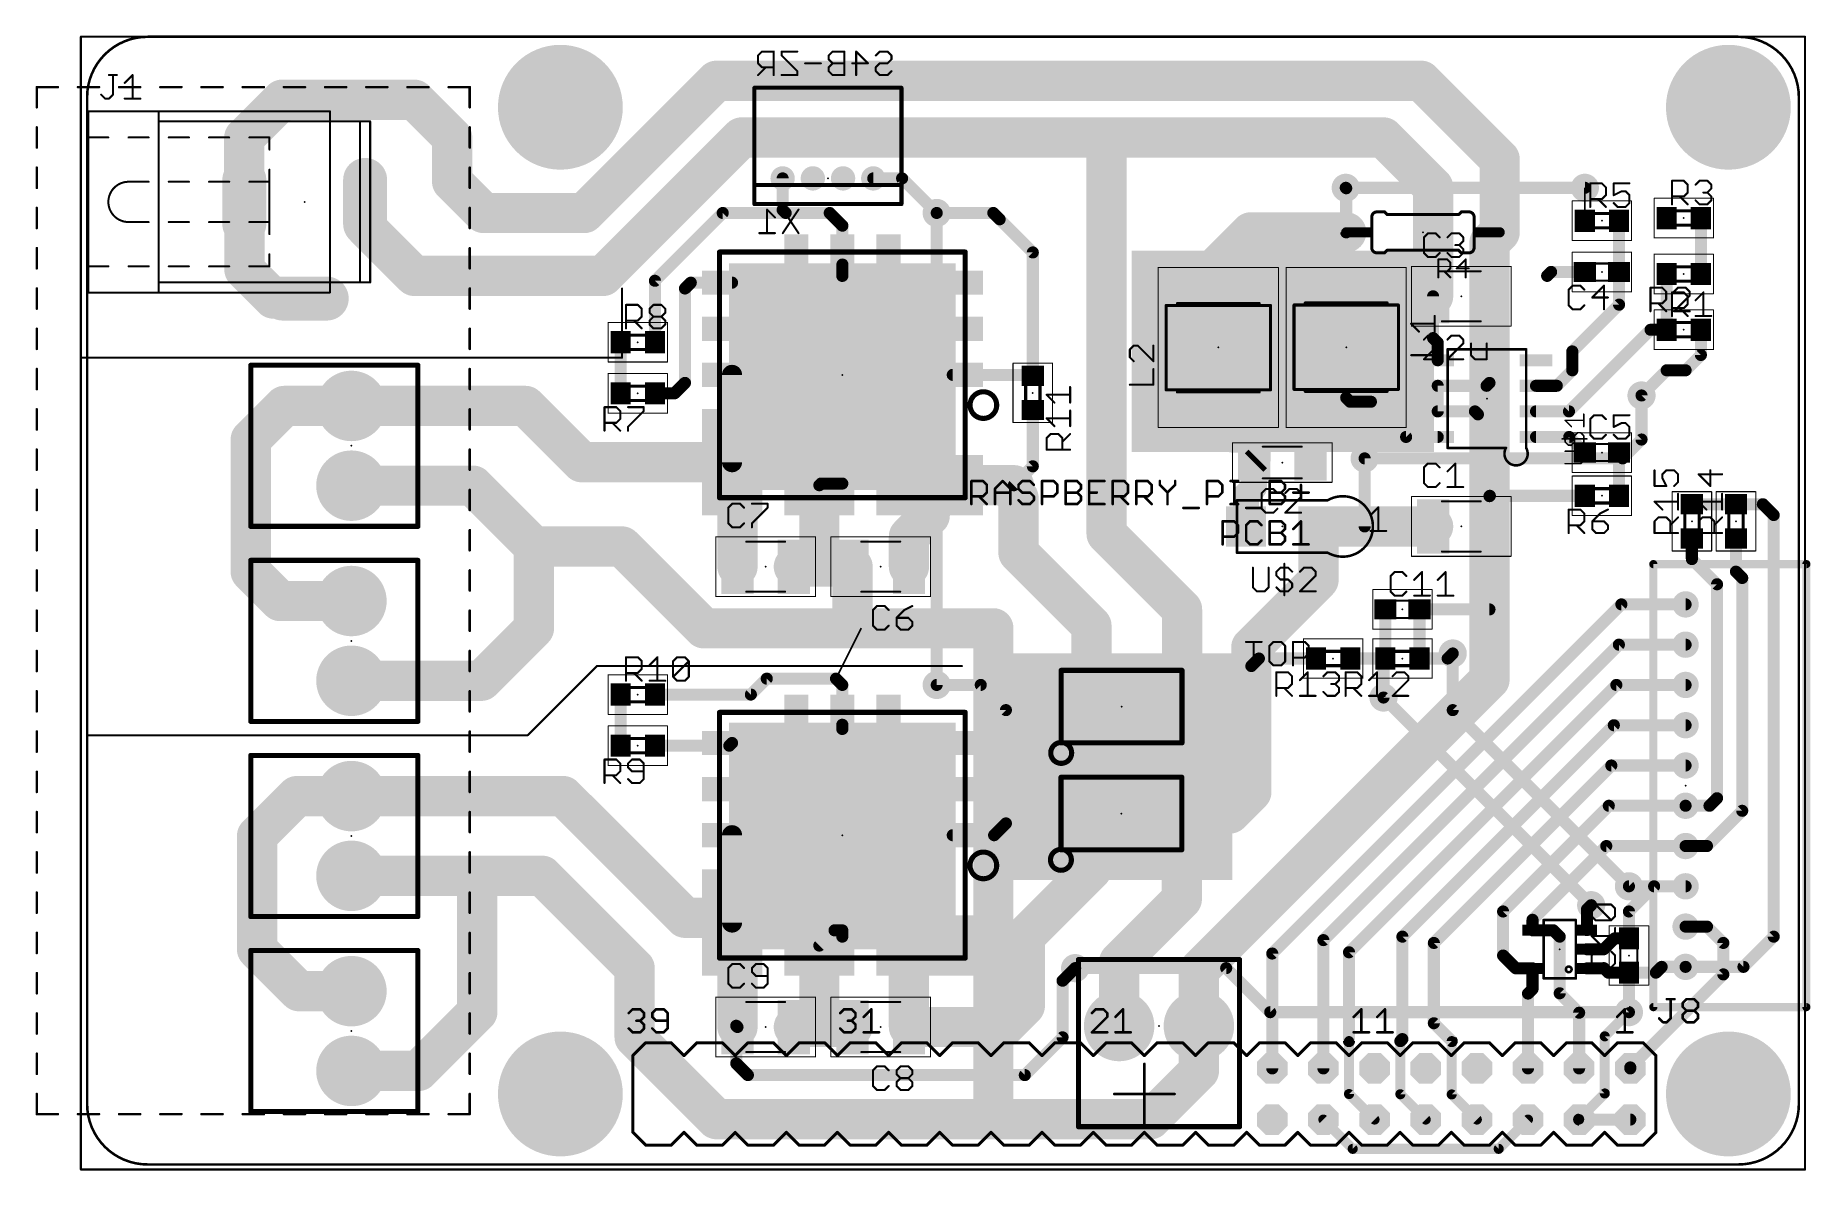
# Model space of a CAD drawing. Extents: x 0.9 to 89, y 3.1 to 59.4.
import ezdxf

# ---------------------------------------------------------------- set-up
doc = ezdxf.new("R2010")
doc.units = 0
for name, color, linetype in [('1', 22, 'CONTINUOUS'), ('16', 175, 'CONTINUOUS'), ('17', 82, 'CONTINUOUS'), ('18', 82, 'CONTINUOUS'), ('19', 53, 'CONTINUOUS'), ('21', 253, 'CONTINUOUS'), ('22', 253, 'CONTINUOUS'), ('23', 7, 'CONTINUOUS'), ('24', 7, 'CONTINUOUS'), ('25', 253, 'CONTINUOUS'), ('26', 253, 'CONTINUOUS'), ('27', 253, 'CONTINUOUS'), ('28', 253, 'CONTINUOUS'), ('39', 22, 'CONTINUOUS'), ('41', 22, 'CONTINUOUS'), ('51', 253, 'CONTINUOUS'), ('52', 253, 'CONTINUOUS')]:
    doc.layers.add(name, color=color, linetype=linetype)

# ---------------------------------------------------------------- blocks, each defined once
blk = doc.blocks.new('RECT')
blk.add_solid([(-0.5, -0.5), (0.5, -0.5), (-0.5, 0.5), (0.5, 0.5)])
blk = doc.blocks.new('LONGP100')
at = {"const_width": 1}
blk.add_lwpolyline([(-0.5, 0), (0.5, 0)], dxfattribs=at)
at = {"const_width": 0.5}
for points in [[(-0.5, 0.25, 1), (-0.5, -0.25)], [(0.5, -0.25, 1), (0.5, 0.25)]]:
    blk.add_lwpolyline(points, format="xyb", dxfattribs=at)
blk = doc.blocks.new('OCTAGONP')
at = {"const_width": 0.5}
blk.add_lwpolyline([(-0.25, -0.1036), (-0.25, 0.1036), (-0.1036, 0.25), (0.1036, 0.25), (0.25, 0.1036), (0.25, -0.1036), (0.1036, -0.25), (-0.1036, -0.25), (-0.25, -0.1036), (-0.25, 0.1036)], dxfattribs=at)
blk = doc.blocks.new('ROUNDP')
at = {"const_width": 0.5}
blk.add_lwpolyline([(0, -0.25, 1), (0, 0.25, 1), (0, -0.25)], format="xyb", dxfattribs=at)
blk = doc.blocks.new('ROUNDV')
at = {"const_width": 0.5}
blk.add_lwpolyline([(0, -0.25, 1), (0, 0.25, 1), (0, -0.25)], format="xyb", dxfattribs=at)

msp = doc.modelspace()

# ---------------------------------------------------------------- linework, layer by layer
at = {"layer": '1'}
for points, const_width in [([(88.75, 59.375), (3.125, 59.375)], 0.1), ([(3.125, 59.375), (3.125, 3.125)], 0.1), ([(88.75, 3.125), (88.75, 59.375)], 0.1), ([(28.125, 50.625), (34.6875, 57.1875)], 2), ([(34.6875, 57.1875), (69.6875, 57.1875)], 2), ([(69.6875, 57.1875), (73.58, 53.295)], 2), ([(11.2425, 54.3675), (13.125, 56.25)], 2), ([(13.125, 56.25), (19.6875, 56.25)], 2), ([(19.6875, 56.25), (21.5625, 54.375)], 2), ([(11.2425, 51.175), (11.2425, 54.3675)], 2), ([(21.5625, 54.375), (21.5625, 52.1875)], 2), ([(35.9375, 54.375), (29.0625, 47.5)], 2), ([(54.0625, 54.375), (35.9375, 54.375)], 2), ([(54.0625, 34.6875), (54.0625, 54.375)], 2), ([(67.8125, 54.375), (54.0625, 54.375)], 2), ([(70.275, 51.9125), (67.8125, 54.375)], 2), ([(73.58, 49.6625), (73.58, 53.295)], 2), ([(21.5625, 52.1875), (23.125, 50.625)], 2), ([(70.275, 46.4875), (70.275, 51.9125)], 2), ([(11.25, 51.1825), (11.2425, 51.175)], 2), ([(11.25, 51.5625), (11.25, 51.1825)], 2), ([(11.25, 47.8125), (11.25, 51.1825)], 2), ([(17.2425, 51.175), (17.2425, 49.945)], 2), ([(37.975, 52.3425), (37.975, 50.775)], 0.6), ([(42.475, 52.3425), (43.9075, 52.3425)], 0.6), ([(43.9075, 52.3425), (45.625, 50.625)], 0.6), ([(65.96, 51.8525), (65.9375, 51.875)], 0.6), ([(65.96, 49.6625), (65.96, 51.8525)], 0.6), ([(23.125, 50.625), (28.125, 50.625)], 2), ([(19.6875, 47.5), (17.2425, 49.945)], 2), ([(31.6325, 47.2575), (35, 50.625)], 0.6), ([(35, 50.625), (38.125, 50.625)], 0.6), ([(37.975, 50.775), (38.125, 50.625)], 0.6), ([(38.125, 50.625), (40.3125, 50.625)], 0.6), ([(40.3125, 50.625), (40.9425, 49.995)], 0.6), ([(40.9425, 48.065), (40.9425, 49.995)], 0.6), ([(45.625, 50.625), (48.4375, 50.625)], 0.6), ([(48.4375, 50.625), (48.75, 50.3125)], 0.6), ([(50.3975, 48.665), (48.75, 50.3125)], 0.6), ([(59.61, 48.0475), (61.225, 49.6625)], 2), ([(65.96, 49.6625), (61.225, 49.6625)], 2), ([(73.075, 49.1575), (73.58, 49.6625)], 2), ([(79.51, 50.2375), (79.51, 47.6975)], 0.6), ([(83.5725, 47.5975), (83.5725, 50.37)], 0.6), ([(73.075, 46.4875), (73.075, 49.1575)], 2), ([(12.6875, 46.375), (11.25, 47.8125)], 2), ([(29.0625, 47.5), (19.6875, 47.5)], 2), ([(50.3975, 42.54), (50.3975, 48.665)], 0.6), ([(59.61, 46.4475), (59.61, 48.0475)], 2), ([(40.9375, 47.5), (40.9425, 47.505)], 0.6), ([(40.9375, 47.5), (40.9375, 37.1875)], 0.6), ([(40.9425, 47.505), (40.9425, 48.065)], 0.6), ([(76.135, 47.6975), (75.9375, 47.5)], 0.6), ([(77.81, 47.6975), (76.135, 47.6975)], 0.6), ([(79.51, 47.6975), (79.51, 46.0725)], 0.6), ([(81.8725, 44.825), (81.8725, 47.5975)], 0.6), ([(31.6325, 44.2075), (31.6325, 47.2575)], 0.6), ([(33.415, 47.165), (33.125, 46.875)], 0.6), ([(33.125, 46.875), (33.125, 42.1875)], 0.6), ([(35.4625, 47.165), (33.415, 47.165)], 0.6), ([(65.96, 46.4475), (70.235, 46.4475)], 2), ([(70.235, 46.4475), (70.275, 46.4875)], 2), ([(70.275, 46.4875), (70.275, 44.4125)], 0.6), ([(73.075, 46.4875), (73.075, 42.1875)], 2), ([(77.1875, 43.75), (79.51, 46.0725)], 0.6), ([(77.0225, 40.7725), (81.075, 44.825)], 0.6), ([(81.8725, 44.825), (81.075, 44.825)], 0.6), ([(83.5725, 44.825), (83.5725, 43.5725)], 0.6), ([(29.9325, 41.6675), (29.9325, 44.2075)], 0.6), ([(70.505, 44.1825), (70.275, 44.4125)], 0.6), ([(70.505, 43.3125), (70.505, 44.1825)], 0.6), ([(77.1875, 42.8125), (77.1875, 43.75)], 0.6), ([(83.5725, 43.5725), (82.8125, 42.8125)], 0.6), ([(33.125, 42.1875), (32.605, 41.6675)], 0.6), ([(35.4625, 42.585), (35.4625, 38.25)], 1), ([(46.4225, 42.585), (50.3525, 42.585)], 0.6), ([(50.3525, 42.585), (50.3975, 42.54)], 0.6), ([(70.505, 42.0425), (72.93, 42.0425)], 0.6), ([(70.505, 40.7725), (70.505, 42.0425)], 0.6), ([(73.075, 42.1875), (73.075, 36.5625)], 2), ([(72.93, 42.0425), (73.075, 42.1875)], 0.6), ([(75.385, 42.0425), (76.4175, 42.0425)], 0.6), ([(76.4175, 42.0425), (77.1875, 42.8125)], 0.6), ([(81.875, 42.8125), (80.625, 41.5625)], 0.6), ([(82.8125, 42.8125), (81.875, 42.8125)], 0.6), ([(13.23, 41.0425), (11.5625, 39.375)], 2), ([(16.5625, 41.0425), (13.23, 41.0425)], 2), ([(16.5625, 41.0425), (25.2075, 41.0425)], 2), ([(25.2075, 41.0425), (28, 38.25)], 2), ([(31.6325, 41.6675), (32.605, 41.6675)], 0.6), ([(59.61, 41.4475), (59.61, 40.0775)], 1.3), ([(65, 40), (65, 41.25)], 1.3), ([(65, 41.25), (65.7625, 41.25)], 1.3), ([(65.7625, 41.25), (65.96, 41.4475)], 1.3), ([(66.1575, 41.25), (65.96, 41.4475)], 0.6), ([(67.1875, 41.25), (66.1575, 41.25)], 0.6), ([(68.935, 39.5025), (67.1875, 41.25)], 0.6), ([(50.3975, 40.84), (50.3975, 38.045)], 0.6), ([(59.61, 40.0775), (60.3125, 39.375)], 1.3), ([(64.185, 39.185), (65, 40)], 1.3), ([(70.505, 40.7725), (72.3525, 40.7725)], 0.6), ([(72.3525, 40.7725), (72.5, 40.625)], 0.6), ([(75.385, 40.7725), (77.0225, 40.7725)], 0.6), ([(11.5625, 39.375), (11.5625, 32.8125)], 2), ([(60.3125, 39.375), (60.9375, 39.375)], 1.3), ([(60.9375, 39.375), (61.5625, 38.75)], 1.3), ([(64.185, 38.2325), (64.185, 39.185)], 1.3), ([(70.505, 39.5025), (68.935, 39.5025)], 0.6), ([(75.385, 39.5025), (77.035, 39.5025)], 0.6), ([(77.035, 39.5025), (77.81, 38.7275)], 0.6), ([(35.4625, 38.25), (28, 38.25)], 2), ([(35.7325, 37.98), (35.4625, 38.25)], 2), ([(35.7325, 33.06), (35.7325, 37.98)], 2), ([(61.5625, 38.41), (61.385, 38.2325)], 1.3), ([(61.385, 38.2325), (61.385, 37.01)], 1.3), ([(61.5625, 38.75), (61.5625, 38.41)], 1.3), ([(79.51, 36.58), (79.51, 38.7275)], 0.6), ([(16.5625, 37.0825), (22.605, 37.0825)], 2), ([(25.625, 34.0625), (22.605, 37.0825)], 2), ([(39.7975, 37.105), (39.7975, 33.17)], 2), ([(45.2775, 37.105), (45.2775, 35.59)], 2), ([(45.2775, 37.105), (49.0625, 37.105)], 2), ([(49.0625, 37.105), (49.4575, 37.105)], 2), ([(49.6875, 36.48), (49.0625, 37.105)], 2), ([(50.3975, 38.045), (49.4575, 37.105)], 0.6), ([(66.875, 38.4375), (66.875, 35.0575)], 0.6), ([(39.7975, 37.105), (39.88, 37.1875)], 0.6), ([(39.88, 37.1875), (40.9375, 37.1875)], 0.6), ([(49.6875, 33.75), (49.6875, 36.48)], 2), ([(60.985, 36.61), (61.385, 37.01)], 1.3), ([(60.985, 35.0575), (60.985, 36.61)], 1.3), ([(73.075, 36.5625), (73.075, 35.0575)], 2), ([(45.2775, 35.59), (44.2475, 34.56)], 2), ([(73.0925, 36.58), (73.075, 36.5625)], 0.6), ([(77.81, 36.58), (73.0925, 36.58)], 0.6), ([(83.125, 36.1625), (85.3125, 36.1625)], 0.6), ([(85.3125, 36.1625), (86.65, 36.1625)], 0.6), ([(86.65, 36.1625), (87.1875, 35.625)], 0.6), ([(44.2475, 33.06), (44.2475, 34.56)], 2), ([(57.8075, 30.9425), (54.0625, 34.6875)], 2), ([(66.875, 35.0575), (64.585, 35.0575)], 2), ([(64.585, 35.0575), (64.585, 32.3975)], 2), ([(70.275, 35.0575), (66.875, 35.0575)], 2), ([(73.075, 35.0575), (73.075, 30.9375)], 2), ([(87.1875, 35.625), (87.1875, 14.6875)], 0.6), ([(25.625, 30), (25.625, 34.0625)], 2), ([(25.625, 34.0625), (30, 34.0625)], 2), ([(30, 34.0625), (34.0625, 30)], 2), ([(53.3075, 30.13), (49.6875, 33.75)], 2), ([(83.125, 34.4625), (83.125, 33.4375)], 0.6), ([(85.3125, 32.8125), (85.3125, 34.4625)], 0.6), ([(11.5625, 32.8125), (13.02, 31.355)], 2), ([(39.6875, 33.06), (38.5325, 33.06)], 2), ([(39.7975, 33.17), (39.6875, 33.06)], 2), ([(41.4475, 33.06), (39.6875, 33.06)], 2), ([(41.4475, 33.06), (41.4475, 30.4275)], 2), ([(83.125, 33.4375), (84.375, 32.1875)], 0.6), ([(61.25, 29.0625), (64.585, 32.3975)], 2), ([(85.625, 32.5), (85.3125, 32.8125)], 0.6), ([(85.625, 20.9375), (85.625, 32.5)], 0.6), ([(16.5625, 31.355), (13.02, 31.355)], 2), ([(57.8075, 26.1125), (57.8075, 30.9425)], 2), ([(73.075, 30.9375), (73.075, 27.45)], 2), ([(84.375, 32.1875), (84.375, 21.5625)], 0.6), ([(23.02, 27.395), (25.625, 30)], 2), ([(41.875, 30), (34.0625, 30)], 2), ([(41.4475, 30.4275), (41.875, 30)], 2), ([(41.875, 30), (48.4375, 30)], 2), ([(53.3075, 26.1125), (53.3075, 30.13)], 2), ([(79.625, 31.1875), (62.2875, 13.85)], 0.6), ([(67.9, 28.5), (67.9, 30.9375)], 0.6), ([(69.6, 28.5), (69.6, 30.9375)], 0.6), ([(69.6, 30.9375), (73.075, 30.9375)], 0.6), ([(79.625, 31.1875), (82.8125, 31.1875)], 0.6), ([(61.25, 28.125), (61.25, 29.0625)], 2), ([(61.25, 21.875), (61.25, 28.125)], 2), ([(79.5, 29.1875), (64.8275, 14.515)], 0.6), ([(79.5, 29.1875), (82.8125, 29.1875)], 0.6), ([(16.5625, 27.395), (23.02, 27.395)], 2), ([(58.645, 13.02), (73.075, 27.45)], 2), ([(61.625, 28.5), (61.25, 28.125)], 0.6), ([(64.4625, 28.5), (61.625, 28.5)], 0.6), ([(66.1625, 28.5), (67.9, 28.5)], 0.6), ([(67.8125, 28.4125), (67.9, 28.5)], 0.6), ([(67.8125, 26.5625), (67.8125, 28.4125)], 0.6), ([(69.6, 28.5), (71, 28.5)], 0.6), ([(71, 28.5), (71.25, 28.75)], 0.6), ([(36.3975, 26.71), (37.1875, 27.5)], 0.6), ([(37.1875, 27.5), (40.625, 27.5)], 0.6), ([(40.625, 27.5), (40.9375, 27.1875)], 0.6), ([(40.9375, 27.1875), (40.9375, 25.21)], 0.6), ([(47.8125, 27.1875), (45.625, 27.1875)], 0.6), ([(49.0625, 25.9375), (47.8125, 27.1875)], 0.6), ([(79.375, 27.1875), (66.1, 13.9125)], 0.6), ([(82.8125, 27.1875), (79.375, 27.1875)], 0.6), ([(29.9325, 24.17), (29.9325, 26.71)], 0.6), ([(31.6325, 26.71), (36.3975, 26.71)], 0.6), ([(53.3075, 26.1125), (53.295, 26.1)], 2), ([(53.295, 26.1), (53.295, 20.8025)], 2), ([(49.0625, 20.3125), (49.0625, 25.9375)], 0.6), ([(40.9375, 25.21), (40.9425, 25.205)], 0.6), ([(40.9375, 25), (40.9425, 25.005)], 0.6), ([(40.9375, 25), (40.9375, 15)], 0.6), ([(40.9425, 25.005), (40.9425, 25.205)], 0.6), ([(79.25, 25.1875), (68.75, 14.6875)], 0.6), ([(82.8125, 25.1875), (79.25, 25.1875)], 0.6), ([(31.6325, 24.17), (35.3275, 24.17)], 0.6), ([(35.3275, 24.17), (35.4625, 24.305)], 0.6), ([(79.125, 23.1875), (70.3125, 14.375)], 0.6), ([(82.8125, 23.1875), (79.125, 23.1875)], 0.6), ([(13.855, 21.6675), (11.875, 19.6875)], 2), ([(16.5625, 21.6675), (13.855, 21.6675)], 2), ([(16.5625, 21.6675), (27.0825, 21.6675)], 2), ([(27.0825, 21.6675), (33.125, 15.625)], 2), ([(60.1775, 20.8025), (61.25, 21.875)], 2), ([(53.295, 20.8025), (53.295, 17.9825)], 2), ([(57.795, 16.545), (57.795, 20.8025)], 2), ([(57.795, 20.8025), (60.1775, 20.8025)], 2), ([(79, 21.1875), (73.75, 15.9375)], 0.6), ([(82.8125, 21.1875), (79, 21.1875)], 0.6), ([(82.8125, 21.1875), (84, 21.1875)], 0.6), ([(83.875, 19.1875), (85.625, 20.9375)], 0.6), ([(84.375, 21.5625), (84, 21.1875)], 0.6), ([(11.875, 19.6875), (11.875, 14.0625)], 2), ([(48.475, 19.725), (49.0625, 20.3125)], 0.6), ([(35.4625, 19.725), (35.4625, 15.39)], 1), ([(46.4225, 19.725), (48.475, 19.725)], 0.6), ([(78.875, 19.1875), (75.2125, 15.525)], 0.6), ([(82.8125, 19.1875), (78.875, 19.1875)], 0.6), ([(82.8125, 19.1875), (83.875, 19.1875)], 0.6), ([(16.5625, 17.7075), (23.125, 17.7075)], 2), ([(22.8125, 17.395), (23.125, 17.7075)], 2), ([(23.125, 17.7075), (26.0425, 17.7075)], 2), ([(30.625, 13.125), (26.0425, 17.7075)], 2), ([(53.295, 17.9825), (50, 14.6875)], 2), ([(22.8125, 10.9375), (22.8125, 17.395)], 2), ([(54.685, 13.435), (57.795, 16.545)], 2), ([(81.25, 17.1875), (80, 15.9375)], 0.6), ([(82.8125, 17.1875), (80, 17.1875)], 0.6), ([(82.8125, 17.1875), (81.25, 17.1875)], 0.6), ([(33.125, 15.625), (35.2275, 15.625)], 2), ([(35.2275, 15.625), (35.4625, 15.39)], 2), ([(35.7325, 15.12), (35.4625, 15.39)], 2), ([(35.7325, 10.2), (35.7325, 15.12)], 2), ([(73.75, 15.9375), (73.75, 13.75)], 0.6), ([(77.9125, 16.0375), (78.125, 16.25)], 0.6), ([(77.9125, 15.0125), (77.9125, 16.0375)], 0.6), ([(80, 15.9375), (80, 14.6)], 0.6), ([(11.875, 14.0625), (13.9575, 11.98)], 2), ([(39.7975, 14.245), (39.7975, 10.31)], 2), ([(39.7975, 14.245), (40.5525, 15)], 0.6), ([(40.5525, 15), (40.9375, 15)], 0.6), ([(40.9375, 15), (40.9375, 14.6875)], 0.6), ([(44.2475, 13.215), (45.2775, 14.245)], 2), ([(50, 11.25), (50, 14.6875)], 2), ([(68.75, 9.6), (68.75, 14.6875)], 0.6), ([(75.2125, 15.0125), (75.2125, 15.525)], 0.6), ([(75.225, 15), (75.2125, 15.0125)], 0.6), ([(76.25, 15), (75.225, 15)], 0.6), ([(76.5625, 14.6875), (76.25, 15)], 0.6), ([(76.5625, 11.875), (76.5625, 14.6875)], 0.6), ([(87.1875, 14.6875), (85.6875, 13.1875)], 0.6), ([(30.625, 9.6875), (30.625, 13.125)], 2), ([(44.2475, 10.2), (44.2475, 13.215)], 2), ([(54.685, 10.25), (54.685, 13.435)], 2), ([(62.2875, 8.145), (62.2875, 13.85)], 0.6), ([(64.8275, 8.145), (64.8275, 14.515)], 0.6), ([(66.1, 9.5), (66.1, 13.9125)], 0.6), ([(70.3125, 10.3875), (70.3125, 14.375)], 0.6), ([(78.75, 14.0625), (77.9125, 14.0625)], 0.6), ([(79.2875, 14.6), (78.75, 14.0625)], 0.6), ([(80, 14.6), (79.2875, 14.6)], 0.6), ([(51.875, 12.5), (52.5, 13.125)], 0.6), ([(58.645, 10.25), (58.645, 13.02)], 2), ([(73.75, 13.75), (74.3875, 13.1125)], 0.6), ([(75.2125, 13.1125), (74.3875, 13.1125)], 0.6), ([(75.2125, 13.1125), (75.2125, 12.0875)], 0.6), ([(77.9125, 13.1125), (78.7375, 13.1125)], 0.6), ([(78.7375, 13.1125), (78.75, 13.125)], 0.6), ([(78.975, 12.9), (78.75, 13.125)], 0.6), ([(81.3375, 12.9), (81.625, 13.1875)], 0.6), ([(82.8125, 13.1875), (81.625, 13.1875)], 0.6), ([(82.8125, 13.1875), (85.6875, 13.1875)], 0.6), ([(16.5625, 11.98), (13.9575, 11.98)], 2), ([(51.875, 9.6875), (51.875, 12.5)], 0.6), ([(75.2125, 12.0875), (75, 11.875)], 0.6), ([(80, 12.9), (78.975, 12.9)], 0.6), ([(80, 12.9), (81.3375, 12.9)], 0.6), ([(80, 12.9), (80, 10.9375)], 0.6), ([(19.895, 8.02), (22.8125, 10.9375)], 2), ([(48.95, 10.2), (50, 11.25)], 2), ([(74.9875, 11.8625), (75, 11.875)], 0.6), ([(74.9875, 8.145), (74.9875, 11.8625)], 0.6), ([(77.5275, 10.91), (76.5625, 11.875)], 0.6), ([(34.6875, 5.625), (30.625, 9.6875)], 2), ([(39.6875, 10.2), (38.5325, 10.2)], 2), ([(39.7975, 10.31), (39.6875, 10.2)], 2), ([(41.4475, 10.2), (39.6875, 10.2)], 2), ([(44.2475, 10.2), (48.95, 10.2)], 2), ([(58.645, 10.25), (58.645, 8.02)], 2), ([(71.2, 9.5), (70.3125, 10.3875)], 0.6), ([(77.5275, 8.145), (77.5275, 10.91)], 0.6), ([(78.8, 9.7375), (80, 10.9375)], 0.5), ([(35.67, 10.2625), (35.7325, 10.2)], 0.6), ([(35.67, 10.2625), (35.67, 8.3925)], 0.6), ([(50, 7.8125), (51.875, 9.6875)], 0.6), ([(66.1, 6.8725), (66.1, 9.5)], 0.5), ([(68.65, 9.5), (68.75, 9.6)], 0.6), ([(68.65, 6.8625), (68.65, 9.5)], 0.5), ([(71.2, 6.8525), (71.2, 9.5)], 0.5), ([(78.8, 6.9), (78.8, 9.7375)], 0.5), ([(16.5625, 8.02), (19.895, 8.02)], 2), ([(56.25, 5.625), (58.645, 8.02)], 2), ([(35.67, 8.3925), (36.25, 7.8125)], 0.6), ([(36.25, 7.8125), (50, 7.8125)], 0.6), ([(67.3675, 5.605), (66.1, 6.8725)], 0.5), ([(69.9075, 5.605), (68.65, 6.8625)], 0.5), ([(72.4475, 5.605), (71.2, 6.8525)], 0.5), ([(77.5275, 5.6275), (78.8, 6.9)], 0.5), ([(48.4375, 5.625), (34.6875, 5.625)], 2), ([(48.4375, 5.625), (56.25, 5.625)], 2), ([(64.8275, 5.605), (66.2825, 4.15)], 0.5), ([(74.9875, 5.605), (73.5325, 4.15)], 0.5), ([(77.5275, 5.605), (80.0675, 5.605)], 0.6), ([(77.5275, 5.605), (77.5275, 5.6275)], 0.5), ([(73.5325, 4.15), (66.2825, 4.15)], 0.5), ([(3.125, 3.125), (88.75, 3.125)], 0.1)]:
    msp.add_lwpolyline(points, dxfattribs=dict(at, const_width=const_width))
for points, const_width in [([(3.125, 59.4, 1), (3.125, 59.35)], 0.05), ([(3.15, 59.375, 1), (3.1, 59.375)], 0.05), ([(88.775, 59.375, 1), (88.725, 59.375)], 0.05), ([(88.75, 59.35, 1), (88.75, 59.4)], 0.05), ([(34.6875, 57.6875, 1), (34.6875, 56.6875)], 1), ([(35.0411, 56.8339, 1), (34.3339, 57.5411)], 1), ([(70.0411, 57.5411, 1), (69.3339, 56.8339)], 1), ([(69.6875, 56.6875, 1), (69.6875, 57.6875)], 1), ([(13.125, 56.75, 1), (13.125, 55.75)], 1), ([(13.4786, 55.8964, 1), (12.7714, 56.6036)], 1), ([(20.0411, 56.6036, 1), (19.3339, 55.8964)], 1), ([(19.6875, 55.75, 1), (19.6875, 56.75)], 1), ([(10.8889, 54.7211, 1), (11.5961, 54.0139)], 1), ([(11.7425, 54.3675, 1), (10.7425, 54.3675)], 1), ([(22.0625, 54.375, 1), (21.0625, 54.375)], 1), ([(21.2089, 54.0214, 1), (21.9161, 54.7286)], 1), ([(35.9375, 54.875, 1), (35.9375, 53.875)], 1), ([(36.2911, 54.0214, 1), (35.5839, 54.7286)], 1), ([(54.5625, 54.375, 1), (53.5625, 54.375)], 1), ([(54.0625, 54.875, 1), (54.0625, 53.875)], 1), ([(54.0625, 53.875, 1), (54.0625, 54.875)], 1), ([(68.1661, 54.7286, 1), (67.4589, 54.0214)], 1), ([(67.8125, 53.875, 1), (67.8125, 54.875)], 1), ([(74.08, 53.295, 1), (73.08, 53.295)], 1), ([(73.2264, 52.9414, 1), (73.9336, 53.6486)], 1), ([(21.9161, 52.5411, 1), (21.2089, 51.8339)], 1), ([(70.775, 51.9125, 1), (69.775, 51.9125)], 1), ([(10.8889, 51.5286, 1), (11.5961, 50.8214)], 1), ([(11.75, 51.5625, 1), (10.75, 51.5625)], 1), ([(11.75, 51.1825, 1), (10.75, 51.1825)], 1), ([(11.6036, 50.8289, 1), (10.8964, 51.5361)], 1), ([(17.7425, 51.175, 1), (16.7425, 51.175)], 1), ([(21.0625, 52.1875, 1), (22.0625, 52.1875)], 1), ([(38.125, 52.3425, 1), (37.825, 52.3425)], 0.3), ([(42.475, 52.4925, 1), (42.475, 52.1925)], 0.3), ([(44.0136, 52.4486, 1), (43.8014, 52.2364)], 0.3), ([(43.9075, 52.1925, 1), (43.9075, 52.4925)], 0.3), ([(66.0436, 51.9811, 1), (65.8314, 51.7689)], 0.3), ([(66.11, 51.8525, 1), (65.81, 51.8525)], 0.3), ([(65.8539, 51.7464, 1), (66.0661, 51.9586)], 0.3), ([(69.9214, 51.5589, 1), (70.6286, 52.2661)], 1), ([(10.7425, 51.175, 1), (11.7425, 51.175)], 1), ([(10.75, 51.1825, 1), (11.75, 51.1825)], 1), ([(23.125, 51.125, 1), (23.125, 50.125)], 1), ([(22.7714, 50.2714, 1), (23.4786, 50.9786)], 1), ([(27.7714, 50.9786, 1), (28.4786, 50.2714)], 1), ([(28.125, 50.125, 1), (28.125, 51.125)], 1), ([(17.5961, 50.2986, 1), (16.8889, 49.5914)], 1), ([(16.7425, 49.945, 1), (17.7425, 49.945)], 1), ([(35, 50.775, 1), (35, 50.475)], 0.3), ([(35.1061, 50.5189, 1), (34.8939, 50.7311)], 0.3), ([(38.0811, 50.8811, 1), (37.8689, 50.6689)], 0.3), ([(37.825, 50.775, 1), (38.125, 50.775)], 0.3), ([(38.125, 50.775, 1), (38.125, 50.475)], 0.3), ([(38.0189, 50.5189, 1), (38.2311, 50.7311)], 0.3), ([(38.125, 50.475, 1), (38.125, 50.775)], 0.3), ([(40.4186, 50.7311, 1), (40.2064, 50.5189)], 0.3), ([(40.3125, 50.475, 1), (40.3125, 50.775)], 0.3), ([(41.0925, 49.995, 1), (40.7925, 49.995)], 0.3), ([(40.8364, 49.8889, 1), (41.0486, 50.1011)], 0.3), ([(45.625, 50.775, 1), (45.625, 50.475)], 0.3), ([(45.5189, 50.5189, 1), (45.7311, 50.7311)], 0.3), ([(48.5436, 50.7311, 1), (48.3314, 50.5189)], 0.3), ([(48.4375, 50.475, 1), (48.4375, 50.775)], 0.3), ([(48.8561, 50.4186, 1), (48.6439, 50.2064)], 0.3), ([(48.6439, 50.2064, 1), (48.8561, 50.4186)], 0.3), ([(61.225, 50.1625, 1), (61.225, 49.1625)], 1), ([(61.5786, 49.3089, 1), (60.8714, 50.0161)], 1), ([(65.96, 49.1625, 1), (65.96, 50.1625)], 1), ([(73.9336, 49.3089, 1), (73.2264, 50.0161)], 1), ([(79.66, 50.2375, 1), (79.36, 50.2375)], 0.3), ([(83.7225, 50.37, 1), (83.4225, 50.37)], 0.3), ([(65.81, 49.6625, 1), (66.11, 49.6625)], 0.3), ([(72.7214, 49.5111, 1), (73.4286, 48.8039)], 1), ([(73.575, 49.1575, 1), (72.575, 49.1575)], 1), ([(73.08, 49.6625, 1), (74.08, 49.6625)], 1), ([(11.6036, 48.1661, 1), (10.8964, 47.4589)], 1), ([(19.6875, 48, 1), (19.6875, 47)], 1), ([(29.0625, 47, 1), (29.0625, 48)], 1), ([(50.5475, 48.665, 1), (50.2475, 48.665)], 0.3), ([(50.2914, 48.5589, 1), (50.5036, 48.7711)], 0.3), ([(59.2564, 48.4011, 1), (59.9636, 47.6939)], 1), ([(60.11, 48.0475, 1), (59.11, 48.0475)], 1), ([(10.75, 47.8125, 1), (11.75, 47.8125)], 1), ([(19.3339, 47.1464, 1), (20.0411, 47.8536)], 1), ([(28.7089, 47.8536, 1), (29.4161, 47.1464)], 1), ([(41.0875, 47.5, 1), (40.7875, 47.5)], 0.3), ([(40.8314, 47.6061, 1), (41.0436, 47.3939)], 0.3), ([(41.0925, 48.065, 1), (40.7925, 48.065)], 0.3), ([(40.7925, 48.065, 1), (41.0925, 48.065)], 0.3), ([(40.7925, 47.505, 1), (41.0925, 47.505)], 0.3), ([(41.0486, 47.3989, 1), (40.8364, 47.6111)], 0.3), ([(75.8314, 47.6061, 1), (76.0436, 47.3939)], 0.3), ([(76.135, 47.8475, 1), (76.135, 47.5475)], 0.3), ([(76.2411, 47.5914, 1), (76.0289, 47.8036)], 0.3), ([(77.81, 47.5475, 1), (77.81, 47.8475)], 0.3), ([(79.66, 47.6975, 1), (79.36, 47.6975)], 0.3), ([(79.36, 47.6975, 1), (79.66, 47.6975)], 0.3), ([(82.0225, 47.5975, 1), (81.7225, 47.5975)], 0.3), ([(83.4225, 47.5975, 1), (83.7225, 47.5975)], 0.3), ([(12.3339, 46.0214, 1), (13.0411, 46.7286)], 1), ([(31.7825, 47.2575, 1), (31.4825, 47.2575)], 0.3), ([(31.5264, 47.3636, 1), (31.7386, 47.1514)], 0.3), ([(33.275, 46.875, 1), (32.975, 46.875)], 0.3), ([(33.0189, 46.9811, 1), (33.2311, 46.7689)], 0.3), ([(33.415, 47.315, 1), (33.415, 47.015)], 0.3), ([(33.5211, 47.0589, 1), (33.3089, 47.2711)], 0.3), ([(35.4625, 47.015, 1), (35.4625, 47.315)], 0.3), ([(59.11, 46.4475, 1), (60.11, 46.4475)], 1), ([(65.96, 46.9475, 1), (65.96, 45.9475)], 1), ([(69.8814, 46.8011, 1), (70.5886, 46.0939)], 1), ([(69.775, 46.4875, 1), (70.775, 46.4875)], 1), ([(70.6286, 46.1339, 1), (69.9214, 46.8411)], 1), ([(70.235, 45.9475, 1), (70.235, 46.9475)], 1), ([(70.425, 46.4875, 1), (70.125, 46.4875)], 0.3), ([(73.575, 46.4875, 1), (72.575, 46.4875)], 1), ([(72.575, 46.4875, 1), (73.575, 46.4875)], 1), ([(79.36, 46.0725, 1), (79.66, 46.0725)], 0.3), ([(79.6161, 45.9664, 1), (79.4039, 46.1786)], 0.3), ([(81.075, 44.975, 1), (81.075, 44.675)], 0.3), ([(81.1811, 44.7189, 1), (80.9689, 44.9311)], 0.3), ([(81.7225, 44.825, 1), (82.0225, 44.825)], 0.3), ([(81.8725, 44.675, 1), (81.8725, 44.975)], 0.3), ([(83.7225, 44.825, 1), (83.4225, 44.825)], 0.3), ([(30.0825, 44.2075, 1), (29.7825, 44.2075)], 0.3), ([(31.4825, 44.2075, 1), (31.7825, 44.2075)], 0.3), ([(70.3811, 44.5186, 1), (70.1689, 44.3064)], 0.3), ([(70.125, 44.4125, 1), (70.425, 44.4125)], 0.3), ([(70.655, 44.1825, 1), (70.355, 44.1825)], 0.3), ([(70.3989, 44.0764, 1), (70.6111, 44.2886)], 0.3), ([(70.355, 43.3125, 1), (70.655, 43.3125)], 0.3), ([(77.3375, 43.75, 1), (77.0375, 43.75)], 0.3), ([(77.0814, 43.8561, 1), (77.2936, 43.6439)], 0.3), ([(83.4225, 43.5725, 1), (83.7225, 43.5725)], 0.3), ([(83.6786, 43.4664, 1), (83.4664, 43.6786)], 0.3), ([(32.975, 42.1875, 1), (33.275, 42.1875)], 0.3), ([(33.2311, 42.0814, 1), (33.0189, 42.2936)], 0.3), ([(35.7125, 42.585, 1), (35.2125, 42.585)], 0.5), ([(46.4225, 42.735, 1), (46.4225, 42.435)], 0.3), ([(50.4586, 42.6911, 1), (50.2464, 42.4789)], 0.3), ([(50.2475, 42.54, 1), (50.5475, 42.54)], 0.3), ([(50.2914, 42.4339, 1), (50.5036, 42.6461)], 0.3), ([(50.3525, 42.435, 1), (50.3525, 42.735)], 0.3), ([(70.505, 42.1925, 1), (70.505, 41.8925)], 0.3), ([(70.655, 42.0425, 1), (70.355, 42.0425)], 0.3), ([(73.575, 42.1875, 1), (72.575, 42.1875)], 1), ([(72.575, 42.1875, 1), (73.575, 42.1875)], 1), ([(72.93, 41.8925, 1), (72.93, 42.1925)], 0.3), ([(73.1811, 42.0814, 1), (72.9689, 42.2936)], 0.3), ([(75.385, 42.1925, 1), (75.385, 41.8925)], 0.3), ([(76.4175, 41.8925, 1), (76.4175, 42.1925)], 0.3), ([(77.0375, 42.8125, 1), (77.3375, 42.8125)], 0.3), ([(77.2936, 42.7064, 1), (77.0814, 42.9186)], 0.3), ([(81.875, 42.9625, 1), (81.875, 42.6625)], 0.3), ([(81.9811, 42.7064, 1), (81.7689, 42.9186)], 0.3), ([(82.7064, 42.9186, 1), (82.9186, 42.7064)], 0.3), ([(82.8125, 42.6625, 1), (82.8125, 42.9625)], 0.3), ([(13.23, 41.5425, 1), (13.23, 40.5425)], 1), ([(13.5836, 40.6889, 1), (12.8764, 41.3961)], 1), ([(16.5625, 41.5425, 1), (16.5625, 40.5425)], 1), ([(16.5625, 40.5425, 1), (16.5625, 41.5425)], 1), ([(25.5611, 41.3961, 1), (24.8539, 40.6889)], 1), ([(25.2075, 40.5425, 1), (25.2075, 41.5425)], 1), ([(29.7825, 41.6675, 1), (30.0825, 41.6675)], 0.3), ([(31.6325, 41.8175, 1), (31.6325, 41.5175)], 0.3), ([(32.4989, 41.7736, 1), (32.7111, 41.5614)], 0.3), ([(32.605, 41.5175, 1), (32.605, 41.8175)], 0.3), ([(59.935, 41.4475, 1), (59.285, 41.4475)], 0.65), ([(65.325, 41.25, 1), (64.675, 41.25)], 0.65), ([(65, 41.575, 1), (65, 40.925)], 0.65), ([(65.5327, 41.4798, 1), (65.9923, 41.0202)], 0.65), ([(66.1898, 41.2177, 1), (65.7302, 41.6773)], 0.65), ([(65.7625, 40.925, 1), (65.7625, 41.575)], 0.65), ([(66.0661, 41.5536, 1), (65.8539, 41.3414)], 0.3), ([(66.1575, 41.4, 1), (66.1575, 41.1)], 0.3), ([(66.0514, 41.1439, 1), (66.2636, 41.3561)], 0.3), ([(67.2936, 41.3561, 1), (67.0814, 41.1439)], 0.3), ([(67.1875, 41.1, 1), (67.1875, 41.4)], 0.3), ([(72.8239, 42.1486, 1), (73.0361, 41.9364)], 0.3), ([(76.3114, 42.1486, 1), (76.5236, 41.9364)], 0.3), ([(80.5189, 41.6686, 1), (80.7311, 41.4564)], 0.3), ([(50.5475, 40.84, 1), (50.2475, 40.84)], 0.3), ([(59.8398, 40.3073, 1), (59.3802, 39.8477)], 0.65), ([(65.2298, 39.7702, 1), (64.7702, 40.2298)], 0.65), ([(70.505, 40.9225, 1), (70.505, 40.6225)], 0.3), ([(70.355, 40.7725, 1), (70.655, 40.7725)], 0.3), ([(72.4586, 40.8786, 1), (72.2464, 40.6664)], 0.3), ([(72.3525, 40.6225, 1), (72.3525, 40.9225)], 0.3), ([(72.3939, 40.5189, 1), (72.6061, 40.7311)], 0.3), ([(75.385, 40.9225, 1), (75.385, 40.6225)], 0.3), ([(76.9164, 40.8786, 1), (77.1286, 40.6664)], 0.3), ([(77.0225, 40.6225, 1), (77.0225, 40.9225)], 0.3), ([(11.2089, 39.7286, 1), (11.9161, 39.0214)], 1), ([(12.0625, 39.375, 1), (11.0625, 39.375)], 1), ([(59.285, 40.0775, 1), (59.935, 40.0775)], 0.65), ([(60.3125, 39.7, 1), (60.3125, 39.05)], 0.65), ([(60.0827, 39.1452, 1), (60.5423, 39.6048)], 0.65), ([(61.1673, 39.6048, 1), (60.7077, 39.1452)], 0.65), ([(60.9375, 39.05, 1), (60.9375, 39.7)], 0.65), ([(64.51, 39.185, 1), (63.86, 39.185)], 0.65), ([(63.9552, 39.4148, 1), (64.4148, 38.9552)], 0.65), ([(64.675, 40, 1), (65.325, 40)], 0.65), ([(68.935, 39.6525, 1), (68.935, 39.3525)], 0.3), ([(68.8289, 39.3964, 1), (69.0411, 39.6086)], 0.3), ([(70.505, 39.3525, 1), (70.505, 39.6525)], 0.3), ([(75.385, 39.6525, 1), (75.385, 39.3525)], 0.3), ([(77.1411, 39.6086, 1), (76.9289, 39.3964)], 0.3), ([(77.035, 39.3525, 1), (77.035, 39.6525)], 0.3), ([(28, 38.75, 1), (28, 37.75)], 1), ([(27.6464, 37.8964, 1), (28.3536, 38.6036)], 1), ([(35.8161, 38.6036, 1), (35.1089, 37.8964)], 1), ([(36.2325, 37.98, 1), (35.2325, 37.98)], 1), ([(35.3789, 37.6264, 1), (36.0861, 38.3336)], 1), ([(35.4625, 37.75, 1), (35.4625, 38.75)], 1), ([(61.71, 38.2325, 1), (61.06, 38.2325)], 0.65), ([(61.1552, 38.4623, 1), (61.6148, 38.0027)], 0.65), ([(61.8875, 38.75, 1), (61.2375, 38.75)], 0.65), ([(61.3327, 38.5202, 1), (61.7923, 38.9798)], 0.65), ([(61.7923, 38.1802, 1), (61.3327, 38.6398)], 0.65), ([(77.7039, 38.6214, 1), (77.9161, 38.8336)], 0.3), ([(79.66, 38.7275, 1), (79.36, 38.7275)], 0.3), ([(16.5625, 37.5825, 1), (16.5625, 36.5825)], 1), ([(22.9586, 37.4361, 1), (22.2514, 36.7289)], 1), ([(22.605, 36.5825, 1), (22.605, 37.5825)], 1), ([(35.2125, 38.25, 1), (35.7125, 38.25)], 0.5), ([(40.2975, 37.105, 1), (39.2975, 37.105)], 1), ([(45.7775, 37.105, 1), (44.7775, 37.105)], 1), ([(45.2775, 37.605, 1), (45.2775, 36.605)], 1), ([(49.4161, 37.4586, 1), (48.7089, 36.7514)], 1), ([(49.0625, 37.605, 1), (49.0625, 36.605)], 1), ([(49.0625, 36.605, 1), (49.0625, 37.605)], 1), ([(49.4575, 36.605, 1), (49.4575, 37.605)], 1), ([(50.2475, 38.045, 1), (50.5475, 38.045)], 0.3), ([(50.5036, 37.9389, 1), (50.2914, 38.1511)], 0.3), ([(61.2375, 38.41, 1), (61.8875, 38.41)], 0.65), ([(63.86, 38.2325, 1), (64.51, 38.2325)], 0.65), ([(67.025, 38.4375, 1), (66.725, 38.4375)], 0.3), ([(39.6914, 37.2111, 1), (39.9036, 36.9989)], 0.3), ([(39.88, 37.3375, 1), (39.88, 37.0375)], 0.3), ([(39.9861, 37.0814, 1), (39.7739, 37.2936)], 0.3), ([(40.7875, 37.1875, 1), (41.0875, 37.1875)], 0.3), ([(40.9375, 37.0375, 1), (40.9375, 37.3375)], 0.3), ([(50.1875, 36.48, 1), (49.1875, 36.48)], 1), ([(49.3339, 36.1264, 1), (50.0411, 36.8336)], 1), ([(49.3514, 37.2111, 1), (49.5636, 36.9989)], 0.3), ([(61.31, 36.61, 1), (60.66, 36.61)], 0.65), ([(60.7552, 36.8398, 1), (61.2148, 36.3802)], 0.65), ([(61.06, 37.01, 1), (61.71, 37.01)], 0.65), ([(61.6148, 36.7802, 1), (61.1552, 37.2398)], 0.65), ([(73.575, 36.5625, 1), (72.575, 36.5625)], 1), ([(72.575, 36.5625, 1), (73.575, 36.5625)], 1), ([(45.6311, 35.2364, 1), (44.9239, 35.9436)], 1), ([(72.9689, 36.6686, 1), (73.1811, 36.4564)], 0.3), ([(73.0925, 36.73, 1), (73.0925, 36.43)], 0.3), ([(73.1986, 36.4739, 1), (72.9864, 36.6861)], 0.3), ([(77.81, 36.43, 1), (77.81, 36.73)], 0.3), ([(79.36, 36.58, 1), (79.66, 36.58)], 0.3), ([(83.125, 36.3125, 1), (83.125, 36.0125)], 0.3), ([(85.3125, 36.3125, 1), (85.3125, 36.0125)], 0.3), ([(85.3125, 36.0125, 1), (85.3125, 36.3125)], 0.3), ([(86.7561, 36.2686, 1), (86.5439, 36.0564)], 0.3), ([(86.65, 36.0125, 1), (86.65, 36.3125)], 0.3), ([(43.8939, 34.9136, 1), (44.6011, 34.2064)], 1), ([(44.7475, 34.56, 1), (43.7475, 34.56)], 1), ([(44.7775, 35.59, 1), (45.7775, 35.59)], 1), ([(54.4161, 35.0411, 1), (53.7089, 34.3339)], 1), ([(60.66, 35.0575, 1), (61.31, 35.0575)], 0.65), ([(64.585, 35.5575, 1), (64.585, 34.5575)], 1), ([(65.085, 35.0575, 1), (64.085, 35.0575)], 1), ([(66.875, 35.5575, 1), (66.875, 34.5575)], 1), ([(66.875, 34.5575, 1), (66.875, 35.5575)], 1), ([(70.275, 34.5575, 1), (70.275, 35.5575)], 1), ([(73.575, 35.0575, 1), (72.575, 35.0575)], 1), ([(72.575, 35.0575, 1), (73.575, 35.0575)], 1), ([(87.3375, 35.625, 1), (87.0375, 35.625)], 0.3), ([(87.0814, 35.5189, 1), (87.2936, 35.7311)], 0.3), ([(26.125, 34.0625, 1), (25.125, 34.0625)], 1), ([(25.625, 34.5625, 1), (25.625, 33.5625)], 1), ([(25.2714, 33.7089, 1), (25.9786, 34.4161)], 1), ([(30.3536, 34.4161, 1), (29.6464, 33.7089)], 1), ([(30, 33.5625, 1), (30, 34.5625)], 1), ([(50.0411, 34.1036, 1), (49.3339, 33.3964)], 1), ([(53.5625, 34.6875, 1), (54.5625, 34.6875)], 1), ([(66.725, 35.0575, 1), (67.025, 35.0575)], 0.3), ([(83.275, 34.4625, 1), (82.975, 34.4625)], 0.3), ([(85.4625, 34.4625, 1), (85.1625, 34.4625)], 0.3), ([(11.9161, 33.1661, 1), (11.2089, 32.4589)], 1), ([(35.2325, 33.06, 1), (36.2325, 33.06)], 1), ([(38.5325, 33.56, 1), (38.5325, 32.56)], 1), ([(39.3339, 33.4136, 1), (40.0411, 32.7064)], 1), ([(39.6875, 33.56, 1), (39.6875, 32.56)], 1), ([(39.2975, 33.17, 1), (40.2975, 33.17)], 1), ([(40.1511, 32.8164, 1), (39.4439, 33.5236)], 1), ([(39.6875, 32.56, 1), (39.6875, 33.56)], 1), ([(41.9475, 33.06, 1), (40.9475, 33.06)], 1), ([(41.4475, 32.56, 1), (41.4475, 33.56)], 1), ([(43.7475, 33.06, 1), (44.7475, 33.06)], 1), ([(49.1875, 33.75, 1), (50.1875, 33.75)], 1), ([(83.2311, 33.5436, 1), (83.0189, 33.3314)], 0.3), ([(82.975, 33.4375, 1), (83.275, 33.4375)], 0.3), ([(11.0625, 32.8125, 1), (12.0625, 32.8125)], 1), ([(64.085, 32.3975, 1), (65.085, 32.3975)], 1), ([(64.9386, 32.0439, 1), (64.2314, 32.7511)], 1), ([(85.4186, 32.9186, 1), (85.2064, 32.7064)], 0.3), ([(85.1625, 32.8125, 1), (85.4625, 32.8125)], 0.3), ([(85.775, 32.5, 1), (85.475, 32.5)], 0.3), ([(85.5189, 32.3939, 1), (85.7311, 32.6061)], 0.3), ([(13.02, 31.855, 1), (13.02, 30.855)], 1), ([(12.6664, 31.0014, 1), (13.3736, 31.7086)], 1), ([(16.5625, 30.855, 1), (16.5625, 31.855)], 1), ([(58.3075, 30.9425, 1), (57.3075, 30.9425)], 1), ([(57.4539, 30.5889, 1), (58.1611, 31.2961)], 1), ([(73.575, 30.9375, 1), (72.575, 30.9375)], 1), ([(84.525, 32.1875, 1), (84.225, 32.1875)], 0.3), ([(84.2689, 32.0814, 1), (84.4811, 32.2936)], 0.3), ([(25.9786, 29.6464, 1), (25.2714, 30.3536)], 1), ([(34.0625, 30.5, 1), (34.0625, 29.5)], 1), ([(33.7089, 29.6464, 1), (34.4161, 30.3536)], 1), ([(41.8011, 30.7811, 1), (41.0939, 30.0739)], 1), ([(40.9475, 30.4275, 1), (41.9475, 30.4275)], 1), ([(41.875, 30.5, 1), (41.875, 29.5)], 1), ([(41.5214, 29.6464, 1), (42.2286, 30.3536)], 1), ([(41.875, 29.5, 1), (41.875, 30.5)], 1), ([(48.4375, 29.5, 1), (48.4375, 30.5)], 1), ([(53.8075, 30.13, 1), (52.8075, 30.13)], 1), ([(52.9539, 29.7764, 1), (53.6611, 30.4836)], 1), ([(68.05, 30.9375, 1), (67.75, 30.9375)], 0.3), ([(69.75, 30.9375, 1), (69.45, 30.9375)], 0.3), ([(69.6, 31.0875, 1), (69.6, 30.7875)], 0.3), ([(72.575, 30.9375, 1), (73.575, 30.9375)], 1), ([(73.075, 30.7875, 1), (73.075, 31.0875)], 0.3), ([(79.625, 31.3375, 1), (79.625, 31.0375)], 0.3), ([(79.7311, 31.0814, 1), (79.5189, 31.2936)], 0.3), ([(82.8125, 31.0375, 1), (82.8125, 31.3375)], 0.3), ([(25.125, 30, 1), (26.125, 30)], 1), ([(61.75, 29.0625, 1), (60.75, 29.0625)], 1), ([(60.8964, 29.4161, 1), (61.6036, 28.7089)], 1), ([(61.75, 28.125, 1), (60.75, 28.125)], 1), ([(79.5, 29.3375, 1), (79.5, 29.0375)], 0.3), ([(79.6061, 29.0814, 1), (79.3939, 29.2936)], 0.3), ([(82.8125, 29.0375, 1), (82.8125, 29.3375)], 0.3), ([(16.5625, 27.895, 1), (16.5625, 26.895)], 1), ([(22.6664, 27.7486, 1), (23.3736, 27.0414)], 1), ([(23.02, 26.895, 1), (23.02, 27.895)], 1), ([(60.75, 28.125, 1), (61.75, 28.125)], 1), ([(61.1439, 28.2311, 1), (61.3561, 28.0189)], 0.3), ([(61.625, 28.65, 1), (61.625, 28.35)], 0.3), ([(61.7311, 28.3939, 1), (61.5189, 28.6061)], 0.3), ([(64.4625, 28.35, 1), (64.4625, 28.65)], 0.3), ([(66.1625, 28.65, 1), (66.1625, 28.35)], 0.3), ([(67.9625, 28.4125, 1), (67.6625, 28.4125)], 0.3), ([(67.7064, 28.5186, 1), (67.9186, 28.3064)], 0.3), ([(67.75, 28.5, 1), (68.05, 28.5)], 0.3), ([(68.0061, 28.3939, 1), (67.7939, 28.6061)], 0.3), ([(67.9, 28.35, 1), (67.9, 28.65)], 0.3), ([(69.6, 28.65, 1), (69.6, 28.35)], 0.3), ([(69.45, 28.5, 1), (69.75, 28.5)], 0.3), ([(70.8939, 28.6061, 1), (71.1061, 28.3939)], 0.3), ([(71, 28.35, 1), (71, 28.65)], 0.3), ([(71.3561, 28.6439, 1), (71.1439, 28.8561)], 0.3), ([(73.4286, 27.0964, 1), (72.7214, 27.8036)], 1), ([(37.1875, 27.65, 1), (37.1875, 27.35)], 0.3), ([(37.2936, 27.3939, 1), (37.0814, 27.6061)], 0.3), ([(40.7311, 27.6061, 1), (40.5189, 27.3939)], 0.3), ([(40.625, 27.35, 1), (40.625, 27.65)], 0.3), ([(41.0875, 27.1875, 1), (40.7875, 27.1875)], 0.3), ([(40.8314, 27.0814, 1), (41.0436, 27.2936)], 0.3), ([(45.625, 27.3375, 1), (45.625, 27.0375)], 0.3), ([(47.9186, 27.2936, 1), (47.7064, 27.0814)], 0.3), ([(47.8125, 27.0375, 1), (47.8125, 27.3375)], 0.3), ([(72.575, 27.45, 1), (73.575, 27.45)], 1), ([(79.375, 27.3375, 1), (79.375, 27.0375)], 0.3), ([(79.4811, 27.0814, 1), (79.2689, 27.2936)], 0.3), ([(82.8125, 27.0375, 1), (82.8125, 27.3375)], 0.3), ([(30.0825, 26.71, 1), (29.7825, 26.71)], 0.3), ([(31.6325, 26.86, 1), (31.6325, 26.56)], 0.3), ([(36.2914, 26.8161, 1), (36.5036, 26.6039)], 0.3), ([(36.3975, 26.56, 1), (36.3975, 26.86)], 0.3), ([(52.9414, 26.4536, 1), (53.6486, 25.7464)], 1), ([(53.795, 26.1, 1), (52.795, 26.1)], 1), ([(52.8075, 26.1125, 1), (53.8075, 26.1125)], 1), ([(53.6611, 25.7589, 1), (52.9539, 26.4661)], 1), ([(57.3075, 26.1125, 1), (58.3075, 26.1125)], 1), ([(67.6625, 26.5625, 1), (67.9625, 26.5625)], 0.3), ([(49.2125, 25.9375, 1), (48.9125, 25.9375)], 0.3), ([(48.9564, 25.8314, 1), (49.1686, 26.0436)], 0.3), ([(41.0436, 25.3161, 1), (40.8314, 25.1039)], 0.3), ([(40.7875, 25.21, 1), (41.0875, 25.21)], 0.3), ([(41.0875, 25, 1), (40.7875, 25)], 0.3), ([(40.8314, 25.1061, 1), (41.0436, 24.8939)], 0.3), ([(41.0925, 25.205, 1), (40.7925, 25.205)], 0.3), ([(40.7925, 25.005, 1), (41.0925, 25.005)], 0.3), ([(40.8364, 25.0989, 1), (41.0486, 25.3111)], 0.3), ([(41.0486, 24.8989, 1), (40.8364, 25.1111)], 0.3), ([(79.25, 25.3375, 1), (79.25, 25.0375)], 0.3), ([(79.3561, 25.0814, 1), (79.1439, 25.2936)], 0.3), ([(82.8125, 25.0375, 1), (82.8125, 25.3375)], 0.3), ([(29.7825, 24.17, 1), (30.0825, 24.17)], 0.3), ([(31.6325, 24.32, 1), (31.6325, 24.02)], 0.3), ([(35.2214, 24.2761, 1), (35.4336, 24.0639)], 0.3), ([(35.3275, 24.02, 1), (35.3275, 24.32)], 0.3), ([(35.5686, 24.1989, 1), (35.3564, 24.4111)], 0.3), ([(79.125, 23.3375, 1), (79.125, 23.0375)], 0.3), ([(79.2311, 23.0814, 1), (79.0189, 23.2936)], 0.3), ([(82.8125, 23.0375, 1), (82.8125, 23.3375)], 0.3), ([(13.855, 22.1675, 1), (13.855, 21.1675)], 1), ([(14.2086, 21.3139, 1), (13.5014, 22.0211)], 1), ([(16.5625, 22.1675, 1), (16.5625, 21.1675)], 1), ([(16.5625, 21.1675, 1), (16.5625, 22.1675)], 1), ([(27.4361, 22.0211, 1), (26.7289, 21.3139)], 1), ([(27.0825, 21.1675, 1), (27.0825, 22.1675)], 1), ([(60.75, 21.875, 1), (61.75, 21.875)], 1), ([(61.6036, 21.5214, 1), (60.8964, 22.2286)], 1), ([(53.795, 20.8025, 1), (52.795, 20.8025)], 1), ([(52.795, 20.8025, 1), (53.795, 20.8025)], 1), ([(58.295, 20.8025, 1), (57.295, 20.8025)], 1), ([(57.795, 21.3025, 1), (57.795, 20.3025)], 1), ([(59.8239, 21.1561, 1), (60.5311, 20.4489)], 1), ([(60.1775, 20.3025, 1), (60.1775, 21.3025)], 1), ([(79, 21.3375, 1), (79, 21.0375)], 0.3), ([(79.1061, 21.0814, 1), (78.8939, 21.2936)], 0.3), ([(82.8125, 21.3375, 1), (82.8125, 21.0375)], 0.3), ([(82.8125, 21.0375, 1), (82.8125, 21.3375)], 0.3), ([(83.8939, 21.2936, 1), (84.1061, 21.0814)], 0.3), ([(84, 21.0375, 1), (84, 21.3375)], 0.3), ([(84.225, 21.5625, 1), (84.525, 21.5625)], 0.3), ([(84.4811, 21.4564, 1), (84.2689, 21.6686)], 0.3), ([(85.7311, 20.8314, 1), (85.5189, 21.0436)], 0.3), ([(11.5214, 20.0411, 1), (12.2286, 19.3339)], 1), ([(12.375, 19.6875, 1), (11.375, 19.6875)], 1), ([(48.9125, 20.3125, 1), (49.2125, 20.3125)], 0.3), ([(49.1686, 20.2064, 1), (48.9564, 20.4186)], 0.3), ([(85.475, 20.9375, 1), (85.775, 20.9375)], 0.3), ([(35.7125, 19.725, 1), (35.2125, 19.725)], 0.5), ([(46.4225, 19.875, 1), (46.4225, 19.575)], 0.3), ([(48.3689, 19.8311, 1), (48.5811, 19.6189)], 0.3), ([(48.475, 19.575, 1), (48.475, 19.875)], 0.3), ([(78.875, 19.3375, 1), (78.875, 19.0375)], 0.3), ([(78.9811, 19.0814, 1), (78.7689, 19.2936)], 0.3), ([(82.8125, 19.3375, 1), (82.8125, 19.0375)], 0.3), ([(82.8125, 19.0375, 1), (82.8125, 19.3375)], 0.3), ([(83.7689, 19.2936, 1), (83.9811, 19.0814)], 0.3), ([(83.875, 19.0375, 1), (83.875, 19.3375)], 0.3), ([(16.5625, 18.2075, 1), (16.5625, 17.2075)], 1), ([(23.125, 18.2075, 1), (23.125, 17.2075)], 1), ([(23.4786, 17.3539, 1), (22.7714, 18.0611)], 1), ([(23.125, 17.2075, 1), (23.125, 18.2075)], 1), ([(26.3961, 18.0611, 1), (25.6889, 17.3539)], 1), ([(26.0425, 17.2075, 1), (26.0425, 18.2075)], 1), ([(53.6486, 17.6289, 1), (52.9414, 18.3361)], 1), ([(22.4589, 17.7486, 1), (23.1661, 17.0414)], 1), ([(23.3125, 17.395, 1), (22.3125, 17.395)], 1), ([(52.795, 17.9825, 1), (53.795, 17.9825)], 1), ([(57.295, 16.545, 1), (58.295, 16.545)], 1), ([(58.1486, 16.1914, 1), (57.4414, 16.8986)], 1), ([(80, 17.3375, 1), (80, 17.0375)], 0.3), ([(81.25, 17.3375, 1), (81.25, 17.0375)], 0.3), ([(81.3561, 17.0814, 1), (81.1439, 17.2936)], 0.3), ([(82.8125, 17.0375, 1), (82.8125, 17.3375)], 0.3), ([(82.8125, 17.0375, 1), (82.8125, 17.3375)], 0.3), ([(33.125, 16.125, 1), (33.125, 15.125)], 1), ([(32.7714, 15.2714, 1), (33.4786, 15.9786)], 1), ([(35.5811, 15.9786, 1), (34.8739, 15.2714)], 1), ([(35.8161, 15.7436, 1), (35.1089, 15.0364)], 1), ([(35.1089, 15.0364, 1), (35.8161, 15.7436)], 1), ([(35.2275, 15.125, 1), (35.2275, 16.125)], 1), ([(36.2325, 15.12, 1), (35.2325, 15.12)], 1), ([(35.3789, 14.7664, 1), (36.0861, 15.4736)], 1), ([(73.9, 15.9375, 1), (73.6, 15.9375)], 0.3), ([(73.6439, 16.0436, 1), (73.8561, 15.8314)], 0.3), ([(78.0625, 16.0375, 1), (77.7625, 16.0375)], 0.3), ([(77.8064, 16.1436, 1), (78.0186, 15.9314)], 0.3), ([(78.2311, 16.1439, 1), (78.0189, 16.3561)], 0.3), ([(80.15, 15.9375, 1), (79.85, 15.9375)], 0.3), ([(79.8939, 16.0436, 1), (80.1061, 15.8314)], 0.3), ([(12.2286, 14.4161, 1), (11.5214, 13.7089)], 1), ([(35.2125, 15.39, 1), (35.7125, 15.39)], 0.5), ([(40.2975, 14.245, 1), (39.2975, 14.245)], 1), ([(40.5525, 15.15, 1), (40.5525, 14.85)], 0.3), ([(40.6586, 14.8939, 1), (40.4464, 15.1061)], 0.3), ([(41.0875, 15, 1), (40.7875, 15)], 0.3), ([(40.7875, 15, 1), (41.0875, 15)], 0.3), ([(40.9375, 14.85, 1), (40.9375, 15.15)], 0.3), ([(45.6311, 13.8914, 1), (44.9239, 14.5986)], 1), ([(49.6464, 15.0411, 1), (50.3536, 14.3339)], 1), ([(50.5, 14.6875, 1), (49.5, 14.6875)], 1), ([(68.9, 14.6875, 1), (68.6, 14.6875)], 0.3), ([(75.3625, 15.525, 1), (75.0625, 15.525)], 0.3), ([(75.1064, 15.6311, 1), (75.3186, 15.4189)], 0.3), ([(75.3186, 15.1186, 1), (75.1064, 14.9064)], 0.3), ([(75.0625, 15.0125, 1), (75.3625, 15.0125)], 0.3), ([(75.225, 15.15, 1), (75.225, 14.85)], 0.3), ([(75.1189, 14.8939, 1), (75.3311, 15.1061)], 0.3), ([(76.3561, 15.1061, 1), (76.1439, 14.8939)], 0.3), ([(76.25, 14.85, 1), (76.25, 15.15)], 0.3), ([(76.7125, 14.6875, 1), (76.4125, 14.6875)], 0.3), ([(77.7625, 15.0125, 1), (78.0625, 15.0125)], 0.3), ([(87.2936, 14.5814, 1), (87.0814, 14.7936)], 0.3), ([(11.375, 14.0625, 1), (12.375, 14.0625)], 1), ([(31.125, 13.125, 1), (30.125, 13.125)], 1), ([(39.6914, 14.3511, 1), (39.9036, 14.1389)], 0.3), ([(40.7875, 14.6875, 1), (41.0875, 14.6875)], 0.3), ([(44.7475, 13.215, 1), (43.7475, 13.215)], 1), ([(54.3314, 13.7886, 1), (55.0386, 13.0814)], 1), ([(55.185, 13.435, 1), (54.185, 13.435)], 1), ([(62.4375, 13.85, 1), (62.1375, 13.85)], 0.3), ([(62.1814, 13.9561, 1), (62.3936, 13.7439)], 0.3), ([(64.9775, 14.515, 1), (64.6775, 14.515)], 0.3), ([(64.7214, 14.6211, 1), (64.9336, 14.4089)], 0.3), ([(66.25, 13.9125, 1), (65.95, 13.9125)], 0.3), ([(65.9939, 14.0186, 1), (66.2061, 13.8064)], 0.3), ([(68.6439, 14.7936, 1), (68.8561, 14.5814)], 0.3), ([(70.4625, 14.375, 1), (70.1625, 14.375)], 0.3), ([(70.2064, 14.4811, 1), (70.4186, 14.2689)], 0.3), ([(76.4564, 14.5814, 1), (76.6686, 14.7936)], 0.3), ([(77.9125, 14.2125, 1), (77.9125, 13.9125)], 0.3), ([(78.6439, 14.1686, 1), (78.8561, 13.9564)], 0.3), ([(78.75, 13.9125, 1), (78.75, 14.2125)], 0.3), ([(79.2875, 14.75, 1), (79.2875, 14.45)], 0.3), ([(79.3936, 14.4939, 1), (79.1814, 14.7061)], 0.3), ([(79.85, 14.6, 1), (80.15, 14.6)], 0.3), ([(80, 14.45, 1), (80, 14.75)], 0.3), ([(87.0375, 14.6875, 1), (87.3375, 14.6875)], 0.3), ([(30.2714, 12.7714, 1), (30.9786, 13.4786)], 1), ([(43.8939, 13.5686, 1), (44.6011, 12.8614)], 1), ([(52.6061, 13.0189, 1), (52.3939, 13.2311)], 0.3), ([(58.2914, 13.3736, 1), (58.9986, 12.6664)], 1), ([(59.145, 13.02, 1), (58.145, 13.02)], 1), ([(73.8561, 13.8561, 1), (73.6439, 13.6439)], 0.3), ([(73.6, 13.75, 1), (73.9, 13.75)], 0.3), ([(74.3875, 13.2625, 1), (74.3875, 12.9625)], 0.3), ([(74.2814, 13.0064, 1), (74.4936, 13.2186)], 0.3), ([(75.3625, 13.1125, 1), (75.0625, 13.1125)], 0.3), ([(75.2125, 12.9625, 1), (75.2125, 13.2625)], 0.3), ([(77.9125, 13.2625, 1), (77.9125, 12.9625)], 0.3), ([(78.6314, 13.2186, 1), (78.8436, 13.0064)], 0.3), ([(78.8561, 13.2311, 1), (78.6439, 13.0189)], 0.3), ([(78.8561, 13.0189, 1), (78.6439, 13.2311)], 0.3), ([(78.7375, 12.9625, 1), (78.7375, 13.2625)], 0.3), ([(81.625, 13.3375, 1), (81.625, 13.0375)], 0.3), ([(81.7311, 13.0814, 1), (81.5189, 13.2936)], 0.3), ([(82.8125, 13.3375, 1), (82.8125, 13.0375)], 0.3), ([(82.8125, 13.0375, 1), (82.8125, 13.3375)], 0.3), ([(85.5814, 13.2936, 1), (85.7936, 13.0814)], 0.3), ([(85.6875, 13.0375, 1), (85.6875, 13.3375)], 0.3), ([(13.9575, 12.48, 1), (13.9575, 11.48)], 1), ([(13.6039, 11.6264, 1), (14.3111, 12.3336)], 1), ([(16.5625, 11.48, 1), (16.5625, 12.48)], 1), ([(52.025, 12.5, 1), (51.725, 12.5)], 0.3), ([(51.7689, 12.6061, 1), (51.9811, 12.3939)], 0.3), ([(75.3186, 11.9814, 1), (75.1064, 12.1936)], 0.3), ([(78.975, 13.05, 1), (78.975, 12.75)], 0.3), ([(78.8689, 12.7939, 1), (79.0811, 13.0061)], 0.3), ([(80, 13.05, 1), (80, 12.75)], 0.3), ([(80.15, 12.9, 1), (79.85, 12.9)], 0.3), ([(80, 12.75, 1), (80, 13.05)], 0.3), ([(81.2314, 13.0061, 1), (81.4436, 12.7939)], 0.3), ([(81.3375, 12.75, 1), (81.3375, 13.05)], 0.3), ([(23.1661, 10.5839, 1), (22.4589, 11.2911)], 1), ([(49.5, 11.25, 1), (50.5, 11.25)], 1), ([(50.3536, 10.8964, 1), (49.6464, 11.6036)], 1), ([(75.1375, 11.8625, 1), (74.8375, 11.8625)], 0.3), ([(74.8814, 11.9686, 1), (75.0936, 11.7564)], 0.3), ([(74.8939, 11.9811, 1), (75.1061, 11.7689)], 0.3), ([(75.1061, 11.7689, 1), (74.8939, 11.9811)], 0.3), ([(75.0625, 12.0875, 1), (75.3625, 12.0875)], 0.3), ([(76.6686, 11.9811, 1), (76.4564, 11.7689)], 0.3), ([(76.4125, 11.875, 1), (76.7125, 11.875)], 0.3), ([(22.3125, 10.9375, 1), (23.3125, 10.9375)], 1), ([(30.9786, 10.0411, 1), (30.2714, 9.3339)], 1), ([(35.2325, 10.2, 1), (36.2325, 10.2)], 1), ([(38.5325, 10.7, 1), (38.5325, 9.7)], 1), ([(39.3339, 10.5536, 1), (40.0411, 9.8464)], 1), ([(39.6875, 10.7, 1), (39.6875, 9.7)], 1), ([(39.2975, 10.31, 1), (40.2975, 10.31)], 1), ([(40.1511, 9.9564, 1), (39.4439, 10.6636)], 1), ([(39.6875, 9.7, 1), (39.6875, 10.7)], 1), ([(41.4475, 9.7, 1), (41.4475, 10.7)], 1), ([(44.2475, 10.7, 1), (44.2475, 9.7)], 1), ([(43.7475, 10.2, 1), (44.7475, 10.2)], 1), ([(48.5964, 10.5536, 1), (49.3036, 9.8464)], 1), ([(48.95, 9.7, 1), (48.95, 10.7)], 1), ([(54.185, 10.25, 1), (55.185, 10.25)], 1), ([(59.145, 10.25, 1), (58.145, 10.25)], 1), ([(58.145, 10.25, 1), (59.145, 10.25)], 1), ([(70.4186, 10.4936, 1), (70.2064, 10.2814)], 0.3), ([(77.6775, 10.91, 1), (77.3775, 10.91)], 0.3), ([(77.4214, 10.8039, 1), (77.6336, 11.0161)], 0.3), ([(79.85, 10.9375, 1), (80.15, 10.9375)], 0.3), ([(80.0884, 10.8491, 1), (79.9116, 11.0259)], 0.25), ([(30.125, 9.6875, 1), (31.125, 9.6875)], 1), ([(35.7761, 10.3686, 1), (35.5639, 10.1564)], 0.3), ([(35.82, 10.2625, 1), (35.52, 10.2625)], 0.3), ([(35.6264, 10.0939, 1), (35.8386, 10.3061)], 0.3), ([(51.725, 9.6875, 1), (52.025, 9.6875)], 0.3), ([(51.9811, 9.5814, 1), (51.7689, 9.7936)], 0.3), ([(66.225, 9.5, 1), (65.975, 9.5)], 0.25), ([(68.5439, 9.6061, 1), (68.7561, 9.3939)], 0.3), ([(68.775, 9.5, 1), (68.525, 9.5)], 0.25), ([(68.6, 9.6, 1), (68.9, 9.6)], 0.3), ([(68.8561, 9.4939, 1), (68.6439, 9.7061)], 0.3), ([(70.1625, 10.3875, 1), (70.4625, 10.3875)], 0.3), ([(71.0939, 9.3939, 1), (71.3061, 9.6061)], 0.3), ([(71.325, 9.5, 1), (71.075, 9.5)], 0.25), ([(78.925, 9.7375, 1), (78.675, 9.7375)], 0.25), ([(78.7116, 9.8259, 1), (78.8884, 9.6491)], 0.25), ([(16.5625, 8.52, 1), (16.5625, 7.52)], 1), ([(19.5414, 8.3736, 1), (20.2486, 7.6664)], 1), ([(19.895, 7.52, 1), (19.895, 8.52)], 1), ([(58.9986, 7.6664, 1), (58.2914, 8.3736)], 1), ([(65.95, 9.5, 1), (66.25, 9.5)], 0.3), ([(35.7761, 8.4986, 1), (35.5639, 8.2864)], 0.3), ([(35.52, 8.3925, 1), (35.82, 8.3925)], 0.3), ([(36.25, 7.9625, 1), (36.25, 7.6625)], 0.3), ([(36.1439, 7.7064, 1), (36.3561, 7.9186)], 0.3), ([(49.8939, 7.9186, 1), (50.1061, 7.7064)], 0.3), ([(50, 7.6625, 1), (50, 7.9625)], 0.3), ([(58.145, 8.02, 1), (59.145, 8.02)], 1), ([(62.1375, 8.145, 1), (62.4375, 8.145)], 0.3), ([(64.6775, 8.145, 1), (64.9775, 8.145)], 0.3), ([(74.8375, 8.145, 1), (75.1375, 8.145)], 0.3), ([(77.3775, 8.145, 1), (77.6775, 8.145)], 0.3), ([(66.1884, 6.9609, 1), (66.0116, 6.7841)], 0.25), ([(68.7384, 6.9509, 1), (68.5616, 6.7741)], 0.25), ([(71.2884, 6.9409, 1), (71.1116, 6.7641)], 0.25), ([(78.8884, 6.8116, 1), (78.7116, 6.9884)], 0.25), ([(34.6875, 6.125, 1), (34.6875, 5.125)], 1), ([(34.3339, 5.2714, 1), (35.0411, 5.9786)], 1), ([(48.4375, 6.125, 1), (48.4375, 5.125)], 1), ([(48.4375, 5.125, 1), (48.4375, 6.125)], 1), ([(55.8964, 5.9786, 1), (56.6036, 5.2714)], 1), ([(56.25, 5.125, 1), (56.25, 6.125)], 1), ([(65.975, 6.8725, 1), (66.225, 6.8725)], 0.25), ([(68.525, 6.8625, 1), (68.775, 6.8625)], 0.25), ([(71.075, 6.8525, 1), (71.325, 6.8525)], 0.25), ([(78.675, 6.9, 1), (78.925, 6.9)], 0.25), ([(64.9159, 5.6934, 1), (64.7391, 5.5166)], 0.25), ([(67.2791, 5.5166, 1), (67.4559, 5.6934)], 0.25), ([(69.8191, 5.5166, 1), (69.9959, 5.6934)], 0.25), ([(72.3591, 5.5166, 1), (72.5359, 5.6934)], 0.25), ([(75.0759, 5.5166, 1), (74.8991, 5.6934)], 0.25), ([(77.5275, 5.755, 1), (77.5275, 5.455)], 0.3), ([(77.6525, 5.6275, 1), (77.4025, 5.6275)], 0.25), ([(77.4391, 5.7159, 1), (77.6159, 5.5391)], 0.25), ([(77.4025, 5.605, 1), (77.6525, 5.605)], 0.25), ([(80.0675, 5.455, 1), (80.0675, 5.755)], 0.3), ([(66.2825, 4.275, 1), (66.2825, 4.025)], 0.25), ([(66.1941, 4.0616, 1), (66.3709, 4.2384)], 0.25), ([(73.4441, 4.2384, 1), (73.6209, 4.0616)], 0.25), ([(73.5325, 4.025, 1), (73.5325, 4.275)], 0.25), ([(3.125, 3.15, 1), (3.125, 3.1)], 0.05), ([(3.1, 3.125, 1), (3.15, 3.125)], 0.05), ([(88.725, 3.125, 1), (88.775, 3.125)], 0.05), ([(88.75, 3.1, 1), (88.75, 3.15)], 0.05)]:
    msp.add_lwpolyline(points, format="xyb", dxfattribs=dict(at, const_width=const_width))
at = {"layer": '16'}
for points, const_width in [([(65.9375, 51.875), (77.8125, 51.875)], 0.6), ([(45.625, 27.1875), (45.625, 50.625)], 0.6), ([(80.625, 41.5625), (80.625, 39.375)], 0.6), ([(80.625, 39.375), (79.6875, 38.4375)], 0.6), ([(79.6875, 38.4375), (66.875, 38.4375)], 0.6), ([(48.4375, 30), (48.4375, 5.625)], 2), ([(71.25, 28.75), (71.25, 25.9375)], 0.6), ([(78.125, 16.25), (67.8125, 26.5625)], 0.6), ([(80, 17.1875), (71.25, 25.9375)], 0.6), ([(82.8125, 15.1875), (83.875, 15.1875)], 0.6), ([(84.6875, 14.375), (83.875, 15.1875)], 0.6), ([(84.6875, 12.8125), (84.6875, 14.375)], 0.6), ([(52.5, 13.125), (60, 13.125)], 0.6), ([(60, 13.125), (62.1875, 10.9375)], 0.6), ([(80.0675, 8.1925), (84.6875, 12.8125)], 0.6), ([(80, 10.9375), (62.1875, 10.9375)], 0.6), ([(80.0675, 8.145), (80.0675, 8.1925)], 0.6)]:
    msp.add_lwpolyline(points, dxfattribs=dict(at, const_width=const_width))
for points, const_width in [([(65.9375, 52.025, 1), (65.9375, 51.725)], 0.3), ([(77.8125, 51.725, 1), (77.8125, 52.025)], 0.3), ([(45.775, 50.625, 1), (45.475, 50.625)], 0.3), ([(80.775, 41.5625, 1), (80.475, 41.5625)], 0.3), ([(80.7311, 39.2689, 1), (80.5189, 39.4811)], 0.3), ([(80.475, 39.375, 1), (80.775, 39.375)], 0.3), ([(66.875, 38.5875, 1), (66.875, 38.2875)], 0.3), ([(79.5814, 38.5436, 1), (79.7936, 38.3314)], 0.3), ([(79.6875, 38.2875, 1), (79.6875, 38.5875)], 0.3), ([(48.9375, 30, 1), (47.9375, 30)], 1), ([(71.4, 28.75, 1), (71.1, 28.75)], 0.3), ([(45.475, 27.1875, 1), (45.775, 27.1875)], 0.3), ([(67.9186, 26.6686, 1), (67.7064, 26.4564)], 0.3), ([(71.3561, 26.0436, 1), (71.1439, 25.8314)], 0.3), ([(71.1, 25.9375, 1), (71.4, 25.9375)], 0.3), ([(79.8939, 17.0814, 1), (80.1061, 17.2936)], 0.3), ([(78.0189, 16.1439, 1), (78.2311, 16.3561)], 0.3), ([(82.8125, 15.3375, 1), (82.8125, 15.0375)], 0.3), ([(83.9811, 15.2936, 1), (83.7689, 15.0814)], 0.3), ([(83.875, 15.0375, 1), (83.875, 15.3375)], 0.3), ([(84.8375, 14.375, 1), (84.5375, 14.375)], 0.3), ([(84.5814, 14.2689, 1), (84.7936, 14.4811)], 0.3), ([(52.5, 13.275, 1), (52.5, 12.975)], 0.3), ([(60.1061, 13.2311, 1), (59.8939, 13.0189)], 0.3), ([(60, 12.975, 1), (60, 13.275)], 0.3), ([(84.5375, 12.8125, 1), (84.8375, 12.8125)], 0.3), ([(84.7936, 12.7064, 1), (84.5814, 12.9186)], 0.3), ([(62.1875, 11.0875, 1), (62.1875, 10.7875)], 0.3), ([(62.0814, 10.8314, 1), (62.2936, 11.0436)], 0.3), ([(80, 10.7875, 1), (80, 11.0875)], 0.3), ([(80.2175, 8.1925, 1), (79.9175, 8.1925)], 0.3), ([(79.9614, 8.2986, 1), (80.1736, 8.0864)], 0.3), ([(79.9175, 8.145, 1), (80.2175, 8.145)], 0.3), ([(47.9375, 5.625, 1), (48.9375, 5.625)], 1)]:
    msp.add_lwpolyline(points, format="xyb", dxfattribs=dict(at, const_width=const_width))
at = {"layer": '19'}
for p, q in [((77.8125, 51.875), (77.81, 50.2375)), ((41.875, 30), (40.625, 27.5))]:
    msp.add_line(p, q, dxfattribs=at)
at = {"layer": '21'}
for points, const_width in [([(6.4375, 59.375, 0.4142), (3.4375, 56.375)], 0.127), ([(6.4375, 59.4068, 1), (6.4375, 59.3432)], 0.0635), ([(6.4375, 59.3432, 1), (6.4375, 59.4068)], 0.0635), ([(85.4375, 59.4068, 1), (85.4375, 59.3432)], 0.0635), ([(88.4375, 56.375, 0.4142), (85.4375, 59.375)], 0.127), ([(85.4375, 59.3432, 1), (85.4375, 59.4068)], 0.0635), ([(3.4693, 56.375, 1), (3.4057, 56.375)], 0.0635), ([(88.4693, 56.375, 1), (88.4057, 56.375)], 0.0635), ([(3.4057, 56.375, 1), (3.4693, 56.375)], 0.0635), ([(3.5175, 55.675, 1), (3.4675, 55.675)], 0.05), ([(3.4925, 55.7, 1), (3.4925, 55.65)], 0.05), ([(7.0175, 55.675, 1), (6.9675, 55.675)], 0.05), ([(15.5175, 55.675, 1), (15.4675, 55.675)], 0.05), ([(15.4925, 55.65, 1), (15.4925, 55.7)], 0.05), ([(88.4057, 56.375, 1), (88.4693, 56.375)], 0.0635), ([(7.0175, 55.175, 1), (6.9675, 55.175)], 0.05), ([(6.9925, 55.2, 1), (6.9925, 55.15)], 0.05), ([(6.9675, 55.175, 1), (7.0175, 55.175)], 0.05), ([(15.4925, 55.2, 1), (15.4925, 55.15)], 0.05), ([(15.5175, 55.175, 1), (15.4675, 55.175)], 0.05), ([(15.4675, 55.175, 1), (15.5175, 55.175)], 0.05), ([(15.4925, 55.15, 1), (15.4925, 55.2)], 0.05), ([(16.9925, 55.2, 1), (16.9925, 55.15)], 0.05), ([(17.0175, 55.175, 1), (16.9675, 55.175)], 0.05), ([(16.9925, 55.15, 1), (16.9925, 55.2)], 0.05), ([(17.5175, 55.175, 1), (17.4675, 55.175)], 0.05), ([(17.4925, 55.15, 1), (17.4925, 55.2)], 0.05), ([(3.5175, 54.375, 1), (3.4675, 54.375)], 0.05), ([(3.4925, 54.4, 1), (3.4925, 54.35)], 0.05), ([(3.4675, 54.375, 1), (3.5175, 54.375)], 0.05), ([(4.4925, 54.35, 1), (4.4925, 54.4)], 0.05), ([(5.4925, 54.4, 1), (5.4925, 54.35)], 0.05), ([(6.4925, 54.35, 1), (6.4925, 54.4)], 0.05), ([(7.4925, 54.4, 1), (7.4925, 54.35)], 0.05), ([(8.4925, 54.35, 1), (8.4925, 54.4)], 0.05), ([(9.4925, 54.4, 1), (9.4925, 54.35)], 0.05), ([(10.4925, 54.35, 1), (10.4925, 54.4)], 0.05), ([(11.4925, 54.4, 1), (11.4925, 54.35)], 0.05), ([(12.5175, 54.375, 1), (12.4675, 54.375)], 0.05), ([(12.4675, 53.775, 1), (12.5175, 53.775)], 0.05), ([(12.4925, 54.35, 1), (12.4925, 54.4)], 0.05), ([(16.9675, 53.525, 1), (17.0175, 53.525)], 0.05), ([(17.4675, 53.525, 1), (17.5175, 53.525)], 0.05), ([(5.4925, 52.175, 1), (5.4925, 50.175)], 0.1), ([(5.4925, 52.15, 1), (5.4925, 52.2)], 0.05), ([(12.5175, 52.775, 1), (12.4675, 52.775)], 0.05), ([(12.5175, 52.175, 1), (12.4675, 52.175)], 0.05), ([(12.4675, 52.175, 1), (12.5175, 52.175)], 0.05), ([(67.484, 50.6785, 0.4142), (67.23, 50.4245)], 0.1524), ([(67.2681, 50.4245, 1), (67.1919, 50.4245)], 0.0762), ([(67.1919, 50.4245, 1), (67.2681, 50.4245)], 0.0762), ([(67.484, 50.7166, 1), (67.484, 50.6404)], 0.0762), ([(67.484, 50.6404, 1), (67.484, 50.7166)], 0.0762), ([(67.8919, 50.7054, 1), (67.8381, 50.6516)], 0.0762), ([(67.865, 50.6404, 1), (67.865, 50.7166)], 0.0762), ([(67.992, 50.5896, 1), (67.992, 50.5134)], 0.0762), ([(67.9651, 50.5246, 1), (68.0189, 50.5784)], 0.0762), ([(71.5211, 50.5784, 1), (71.5749, 50.5246)], 0.0762), ([(71.548, 50.5134, 1), (71.548, 50.5896)], 0.0762), ([(71.675, 50.7166, 1), (71.675, 50.6404)], 0.0762), ([(71.7019, 50.6516, 1), (71.6481, 50.7054)], 0.0762), ([(72.31, 50.4245, 0.4142), (72.056, 50.6785)], 0.1524), ([(72.056, 50.7166, 1), (72.056, 50.6404)], 0.0762), ([(72.056, 50.6404, 1), (72.056, 50.7166)], 0.0762), ([(72.3481, 50.4245, 1), (72.2719, 50.4245)], 0.0762), ([(72.2719, 50.4245, 1), (72.3481, 50.4245)], 0.0762), ([(5.4925, 50.15, 1), (5.4925, 50.2)], 0.05), ([(12.5175, 50.175, 1), (12.4675, 50.175)], 0.05), ([(12.4675, 50.175, 1), (12.5175, 50.175)], 0.05), ([(12.4675, 49.575, 1), (12.5175, 49.575)], 0.05), ([(12.5175, 48.575, 1), (12.4675, 48.575)], 0.05), ([(17.0175, 48.825, 1), (16.9675, 48.825)], 0.05), ([(17.5175, 48.825, 1), (17.4675, 48.825)], 0.05), ([(34.8425, 48.7485, 1), (34.8425, 48.6215)], 0.127), ([(34.906, 48.685, 1), (34.779, 48.685)], 0.127), ([(47.106, 48.685, 1), (46.979, 48.685)], 0.127), ([(47.0425, 48.6215, 1), (47.0425, 48.7485)], 0.127), ([(67.23, 48.9005, 0.4142), (67.484, 48.6465)], 0.1524), ([(67.2681, 48.9005, 1), (67.1919, 48.9005)], 0.0762), ([(67.1919, 48.9005, 1), (67.2681, 48.9005)], 0.0762), ([(67.484, 48.6846, 1), (67.484, 48.6084)], 0.0762), ([(67.484, 48.6084, 1), (67.484, 48.6846)], 0.0762), ([(67.8381, 48.6734, 1), (67.8919, 48.6196)], 0.0762), ([(67.865, 48.6084, 1), (67.865, 48.6846)], 0.0762), ([(67.992, 48.8116, 1), (67.992, 48.7354)], 0.0762), ([(68.0189, 48.7466, 1), (67.9651, 48.8004)], 0.0762), ([(71.5749, 48.8004, 1), (71.5211, 48.7466)], 0.0762), ([(71.548, 48.7354, 1), (71.548, 48.8116)], 0.0762), ([(71.675, 48.6846, 1), (71.675, 48.6084)], 0.0762), ([(71.6481, 48.6196, 1), (71.7019, 48.6734)], 0.0762), ([(72.056, 48.6465, 0.4142), (72.31, 48.9005)], 0.1524), ([(72.056, 48.6846, 1), (72.056, 48.6084)], 0.0762), ([(72.056, 48.6084, 1), (72.056, 48.6846)], 0.0762), ([(72.3481, 48.9005, 1), (72.2719, 48.9005)], 0.0762), ([(72.2719, 48.9005, 1), (72.3481, 48.9005)], 0.0762), ([(3.5175, 47.975, 1), (3.4675, 47.975)], 0.05), ([(3.4925, 48, 1), (3.4925, 47.95)], 0.05), ([(3.4675, 47.975, 1), (3.5175, 47.975)], 0.05), ([(4.4925, 47.95, 1), (4.4925, 48)], 0.05), ([(5.4925, 48, 1), (5.4925, 47.95)], 0.05), ([(6.4925, 47.95, 1), (6.4925, 48)], 0.05), ([(7.4925, 48, 1), (7.4925, 47.95)], 0.05), ([(8.4925, 47.95, 1), (8.4925, 48)], 0.05), ([(9.4925, 48, 1), (9.4925, 47.95)], 0.05), ([(10.4925, 47.95, 1), (10.4925, 48)], 0.05), ([(11.4925, 48, 1), (11.4925, 47.95)], 0.05), ([(12.4675, 47.975, 1), (12.5175, 47.975)], 0.05), ([(12.4925, 47.95, 1), (12.4925, 48)], 0.05), ([(15.4675, 48.445, 1), (15.5175, 48.445)], 0.05), ([(3.4925, 46.7, 1), (3.4925, 46.65)], 0.05), ([(11.6825, 46.65, 1), (11.6825, 46.7)], 0.05), ([(16.9925, 47.2, 1), (16.9925, 47.15)], 0.05), ([(16.9675, 47.175, 1), (17.0175, 47.175)], 0.05), ([(17.4675, 47.175, 1), (17.5175, 47.175)], 0.05), ([(17.4925, 47.15, 1), (17.4925, 47.2)], 0.05), ([(3.4675, 46.675, 1), (3.5175, 46.675)], 0.05), ([(6.9675, 46.675, 1), (7.0175, 46.675)], 0.05), ([(11.626, 43.0625, 1), (11.499, 43.0625)], 0.127), ([(11.5625, 43.126, 1), (11.5625, 42.999)], 0.127), ([(19.926, 43.0625, 1), (19.799, 43.0625)], 0.127), ([(19.8625, 42.999, 1), (19.8625, 43.126)], 0.127), ([(70.995, 43.8893, 1), (70.995, 43.8257)], 0.0635), ([(71.0268, 43.8575, 1), (70.9633, 43.8575)], 0.0635), ([(74.9268, 43.8575, 1), (74.8633, 43.8575)], 0.0635), ([(74.895, 43.8257, 1), (74.895, 43.8893)], 0.0635), ([(47.9425, 40.4237, 1), (47.9425, 41.7463, 1), (47.9425, 40.4237)], 0.254), ([(77.7759, 40.6336, 1), (77.7379, 40.6336)], 0.0381), ([(76.8458, 40.3388, 1), (76.8188, 40.3119)], 0.0381), ([(76.8323, 40.3444, 1), (76.8323, 40.3063)], 0.0381), ([(76.9999, 39.6993, 1), (76.9729, 39.7262)], 0.0381), ([(77.127, 40.0037, 1), (77.154, 40.0306)], 0.0381), ([(77.4487, 39.7318, 1), (77.4487, 39.6937)], 0.0381), ([(77.4622, 39.6993, 1), (77.4352, 39.7262)], 0.0381), ([(77.6163, 39.7262, 1), (77.5893, 39.6993)], 0.0381), ([(77.6028, 39.6937, 1), (77.6028, 39.7318)], 0.0381), ([(77.7379, 40.0172, 1), (77.7759, 40.0172)], 0.0381), ([(77.7569, 40.3063, 1), (77.7569, 40.3444)], 0.0381), ([(70.995, 38.9893, 1), (70.995, 38.9258)], 0.0635), ([(70.9633, 38.9575, 1), (71.0268, 38.9575)], 0.0635), ([(73.895, 38.9575, 1.7321), (74.895, 38.9575)], 0.127), ([(73.9225, 38.9416, 1), (73.8675, 38.9734)], 0.0635), ([(73.895, 38.9258, 1), (73.895, 38.9893)], 0.0635), ([(74.9225, 38.9734, 1), (74.8675, 38.9416)], 0.0635), ([(74.8633, 38.9575, 1), (74.9268, 38.9575)], 0.0635), ([(76.6782, 39.4236, 1), (76.6782, 39.3855)], 0.0381), ([(76.8188, 39.5721, 1), (76.8458, 39.5452)], 0.0381), ([(76.8458, 39.264, 1), (76.8188, 39.237)], 0.0381), ([(76.8323, 38.811, 1), (76.8323, 38.7729)], 0.0381), ([(76.8514, 39.5587, 1), (76.8133, 39.5587)], 0.0381), ([(76.8133, 39.2505, 1), (76.8514, 39.2505)], 0.0381), ([(76.9864, 39.1154, 1), (76.9864, 39.0773)], 0.0381), ([(76.9729, 39.0829, 1), (76.9999, 39.1099)], 0.0381), ([(77.127, 39.1099, 1), (77.154, 39.0829)], 0.0381), ([(77.1405, 39.0773, 1), (77.1405, 39.1154)], 0.0381), ([(77.2811, 39.5721, 1), (77.3081, 39.5452)], 0.0381), ([(77.3137, 39.5587, 1), (77.2756, 39.5587)], 0.0381), ([(77.2756, 39.2505, 1), (77.3137, 39.2505)], 0.0381), ([(77.3081, 39.237, 1), (77.2811, 39.264)], 0.0381), ([(77.5893, 39.1099, 1), (77.6163, 39.0829)], 0.0381), ([(77.6163, 38.8055, 1), (77.5893, 38.7785)], 0.0381), ([(77.6028, 38.7729, 1), (77.6028, 38.811)], 0.0381), ([(77.7759, 39.5587, 1), (77.7379, 39.5587)], 0.0381), ([(77.7379, 39.2505, 1), (77.7759, 39.2505)], 0.0381), ([(77.7434, 39.5452, 1), (77.7704, 39.5721)], 0.0381), ([(77.7704, 39.237, 1), (77.7434, 39.264)], 0.0381), ([(77.911, 39.3855, 1), (77.911, 39.4236)], 0.0381), ([(76.8323, 38.1947, 1), (76.8323, 38.1566)], 0.0381), ([(77.5893, 38.1891, 1), (77.6163, 38.1621)], 0.0381), ([(77.6028, 38.1566, 1), (77.6028, 38.1947)], 0.0381), ([(77.7759, 38.6379, 1), (77.7379, 38.6379)], 0.0381), ([(77.7379, 38.3297, 1), (77.7759, 38.3297)], 0.0381), ([(77.7434, 38.6244, 1), (77.7704, 38.6514)], 0.0381), ([(77.7704, 38.3162, 1), (77.7434, 38.3432)], 0.0381), ([(34.8425, 36.5485, 1), (34.8425, 36.4215)], 0.127), ([(34.779, 36.485, 1), (34.906, 36.485)], 0.127), ([(46.979, 36.485, 1), (47.106, 36.485)], 0.127), ([(47.0425, 36.4215, 1), (47.0425, 36.5485)], 0.127), ([(60.535, 36.3893, 1), (60.535, 36.3257)], 0.0635), ([(60.5668, 36.3575, 1), (60.5033, 36.3575)], 0.0635), ([(65.035, 33.7575, 1.7321), (65.035, 36.3575)], 0.127), ([(65.0191, 36.385, 1), (65.0509, 36.33)], 0.0635), ([(65.035, 36.3257, 1), (65.035, 36.3893)], 0.0635), ([(67.1484, 35.6359, 1), (67.1844, 35.5999)], 0.0508), ([(67.5816, 36.0077, 1), (67.5308, 36.0077)], 0.0508), ([(67.5742, 35.9897, 1), (67.5382, 36.0257)], 0.0508), ([(11.5625, 35.126, 1), (11.5625, 34.999)], 0.127), ([(11.499, 35.0625, 1), (11.626, 35.0625)], 0.127), ([(19.799, 35.0625, 1), (19.926, 35.0625)], 0.127), ([(19.8625, 34.999, 1), (19.8625, 35.126)], 0.127), ([(67.1664, 34.8637, 1), (67.1664, 34.8129)], 0.0508), ([(67.5308, 34.8383, 1), (67.5816, 34.8383)], 0.0508), ([(67.946, 34.8129, 1), (67.946, 34.8637)], 0.0508), ([(11.626, 33.375, 1), (11.499, 33.375)], 0.127), ([(11.5625, 33.4385, 1), (11.5625, 33.3115)], 0.127), ([(19.926, 33.375, 1), (19.799, 33.375)], 0.127), ([(19.8625, 33.3115, 1), (19.8625, 33.4385)], 0.127), ([(60.535, 33.7893, 1), (60.535, 33.7257)], 0.0635), ([(60.5033, 33.7575, 1), (60.5668, 33.7575)], 0.0635), ([(65.0509, 33.785, 1), (65.0191, 33.73)], 0.0635), ([(65.035, 33.7257, 1), (65.035, 33.7893)], 0.0635), ([(61.353, 33.0077, 1), (61.3022, 33.0077)], 0.0508), ([(62.1326, 33.0077, 1), (62.0818, 33.0077)], 0.0508), ([(62.479, 32.8308, 1), (62.515, 32.7948)], 0.0508), ([(62.515, 32.6359, 1), (62.479, 32.5999)], 0.0508), ([(62.5224, 32.8128, 1), (62.4716, 32.8128)], 0.0508), ([(62.4716, 32.6179, 1), (62.5224, 32.6179)], 0.0508), ([(62.6919, 33.0331, 1), (62.6919, 32.9823)], 0.0508), ([(62.7099, 32.9897, 1), (62.6739, 33.0257)], 0.0508), ([(62.9122, 33.2026, 1), (62.8614, 33.2026)], 0.0508), ([(63.0997, 33.0257, 1), (63.0637, 32.9897)], 0.0508), ([(63.0817, 32.9823, 1), (63.0817, 33.0331)], 0.0508), ([(63.2586, 32.7948, 1), (63.2946, 32.8308)], 0.0508), ([(63.6484, 32.8308, 1), (63.6844, 32.7948)], 0.0508), ([(63.8613, 33.0331, 1), (63.8613, 32.9823)], 0.0508), ([(63.8793, 32.9897, 1), (63.8433, 33.0257)], 0.0508), ([(64.2691, 33.0257, 1), (64.2331, 32.9897)], 0.0508), ([(64.2511, 32.9823, 1), (64.2511, 33.0331)], 0.0508), ([(64.4714, 32.8128, 1), (64.4206, 32.8128)], 0.0508), ([(64.4206, 32.6179, 1), (64.4714, 32.6179)], 0.0508), ([(64.428, 32.7948, 1), (64.464, 32.8308)], 0.0508), ([(64.464, 32.5999, 1), (64.428, 32.6359)], 0.0508), ([(61.3456, 32.0512, 1), (61.3096, 32.0152)], 0.0508), ([(61.3022, 32.0332, 1), (61.353, 32.0332)], 0.0508), ([(61.5225, 31.8637, 1), (61.5225, 31.8129)], 0.0508), ([(61.5045, 31.8203, 1), (61.5405, 31.8563)], 0.0508), ([(61.8943, 31.8563, 1), (61.9303, 31.8203)], 0.0508), ([(61.9123, 31.8129, 1), (61.9123, 31.8637)], 0.0508), ([(62.0818, 32.0332, 1), (62.1326, 32.0332)], 0.0508), ([(62.1252, 32.0152, 1), (62.0892, 32.0512)], 0.0508), ([(62.515, 32.0512, 1), (62.479, 32.0152)], 0.0508), ([(62.6919, 32.4484, 1), (62.6919, 32.3976)], 0.0508), ([(62.6919, 31.8637, 1), (62.6919, 31.8129)], 0.0508), ([(62.6739, 32.405, 1), (62.7099, 32.441)], 0.0508), ([(62.6739, 31.8203, 1), (62.7099, 31.8563)], 0.0508), ([(63.0997, 32.441, 1), (63.0637, 32.405)], 0.0508), ([(63.0637, 31.8563, 1), (63.0997, 31.8203)], 0.0508), ([(63.0817, 32.3976, 1), (63.0817, 32.4484)], 0.0508), ([(63.0817, 31.8129, 1), (63.0817, 31.8637)], 0.0508), ([(63.302, 32.2281, 1), (63.2512, 32.2281)], 0.0508), ([(63.2512, 32.0332, 1), (63.302, 32.0332)], 0.0508), ([(63.2586, 32.2101, 1), (63.2946, 32.2461)], 0.0508), ([(63.2946, 32.0152, 1), (63.2586, 32.0512)], 0.0508), ([(63.6484, 31.8563, 1), (63.6844, 31.8203)], 0.0508), ([(63.6664, 31.8637, 1), (63.6664, 31.8129)], 0.0508), ([(64.446, 31.8129, 1), (64.446, 31.8637)], 0.0508), ([(62.8614, 31.6434, 1), (62.9122, 31.6434)], 0.0508), ([(60.9801, 29.3506, 1), (60.9801, 29.2998)], 0.0508), ([(61.3953, 29.3252, 1), (61.3445, 29.3252)], 0.0508), ([(61.7597, 29.2998, 1), (61.7597, 29.3506)], 0.0508), ([(62.1315, 29.1483, 1), (62.1675, 29.1123)], 0.0508), ([(62.1749, 29.1303, 1), (62.1241, 29.1303)], 0.0508), ([(62.3444, 29.3506, 1), (62.3444, 29.2998)], 0.0508), ([(62.3624, 29.3072, 1), (62.3264, 29.3432)], 0.0508), ([(62.7522, 29.3432, 1), (62.7162, 29.3072)], 0.0508), ([(62.7342, 29.2998, 1), (62.7342, 29.3506)], 0.0508), ([(62.9545, 29.1303, 1), (62.9037, 29.1303)], 0.0508), ([(62.9111, 29.1123, 1), (62.9471, 29.1483)], 0.0508), ([(63.3443, 29.3252, 1), (63.2935, 29.3252)], 0.0508), ([(63.3189, 29.3506, 1), (63.3189, 29.2998)], 0.0508), ([(63.9216, 29.3432, 1), (63.8856, 29.3072)], 0.0508), ([(63.9036, 29.2998, 1), (63.9036, 29.3506)], 0.0508), ([(64.1239, 29.1303, 1), (64.0731, 29.1303)], 0.0508), ([(64.0805, 29.1123, 1), (64.1165, 29.1483)], 0.0508), ([(62.1675, 28.3687, 1), (62.1315, 28.3327)], 0.0508), ([(62.1241, 28.3507, 1), (62.1749, 28.3507)], 0.0508), ([(62.3444, 28.1812, 1), (62.3444, 28.1304)], 0.0508), ([(62.7342, 28.1304, 1), (62.7342, 28.1812)], 0.0508), ([(62.9037, 28.3507, 1), (62.9545, 28.3507)], 0.0508), ([(62.9471, 28.3327, 1), (62.9111, 28.3687)], 0.0508), ([(63.3189, 28.571, 1), (63.3189, 28.5202)], 0.0508), ([(63.8856, 28.5636, 1), (63.9216, 28.5276)], 0.0508), ([(63.9036, 28.5202, 1), (63.9036, 28.571)], 0.0508), ([(64.0731, 28.7405, 1), (64.1239, 28.7405)], 0.0508), ([(64.1165, 28.7225, 1), (64.0805, 28.7585)], 0.0508), ([(51.8075, 27.976, 1), (51.8075, 27.849)], 0.127), ([(51.871, 27.9125, 1), (51.744, 27.9125)], 0.127), ([(57.871, 27.9125, 1), (57.744, 27.9125)], 0.127), ([(57.8075, 27.849, 1), (57.8075, 27.976)], 0.127), ([(61.3445, 28.1558, 1), (61.3953, 28.1558)], 0.0508), ([(62.3264, 28.1378, 1), (62.3624, 28.1738)], 0.0508), ([(62.7162, 28.1738, 1), (62.7522, 28.1378)], 0.0508), ([(63.2935, 28.1558, 1), (63.3443, 28.1558)], 0.0508), ([(34.8425, 25.8885, 1), (34.8425, 25.7615)], 0.127), ([(34.906, 25.825, 1), (34.779, 25.825)], 0.127), ([(47.106, 25.825, 1), (46.979, 25.825)], 0.127), ([(47.0425, 25.7615, 1), (47.0425, 25.8885)], 0.127), ([(11.5625, 25.4385, 1), (11.5625, 25.3115)], 0.127), ([(11.499, 25.375, 1), (11.626, 25.375)], 0.127), ([(19.799, 25.375, 1), (19.926, 25.375)], 0.127), ([(19.8625, 25.3115, 1), (19.8625, 25.4385)], 0.127), ([(11.626, 23.6875, 1), (11.499, 23.6875)], 0.127), ([(11.5625, 23.751, 1), (11.5625, 23.624)], 0.127), ([(19.926, 23.6875, 1), (19.799, 23.6875)], 0.127), ([(19.8625, 23.624, 1), (19.8625, 23.751)], 0.127), ([(51.8075, 23.2937, 1), (51.8075, 24.3313, 1), (51.8075, 23.2937)], 0.254), ([(51.8075, 24.376, 1), (51.8075, 24.249)], 0.127), ([(51.744, 24.3125, 1), (51.871, 24.3125)], 0.127), ([(57.744, 24.3125, 1), (57.871, 24.3125)], 0.127), ([(57.8075, 24.249, 1), (57.8075, 24.376)], 0.127), ([(51.795, 22.666, 1), (51.795, 22.539)], 0.127), ([(51.8585, 22.6025, 1), (51.7315, 22.6025)], 0.127), ([(57.8585, 22.6025, 1), (57.7315, 22.6025)], 0.127), ([(57.795, 22.539, 1), (57.795, 22.666)], 0.127), ([(47.9425, 17.5637, 1), (47.9425, 18.8863, 1), (47.9425, 17.5637)], 0.254), ([(51.795, 17.9837, 1), (51.795, 19.0213, 1), (51.795, 17.9837)], 0.254), ([(51.795, 19.066, 1), (51.795, 18.939)], 0.127), ([(51.7315, 19.0025, 1), (51.8585, 19.0025)], 0.127), ([(57.7315, 19.0025, 1), (57.8585, 19.0025)], 0.127), ([(57.795, 18.939, 1), (57.795, 19.066)], 0.127), ([(11.5625, 15.751, 1), (11.5625, 15.624)], 0.127), ([(11.499, 15.6875, 1), (11.626, 15.6875)], 0.127), ([(19.799, 15.6875, 1), (19.926, 15.6875)], 0.127), ([(19.8625, 15.624, 1), (19.8625, 15.751)], 0.127), ([(75.7625, 15.5443, 1), (75.7625, 15.4808)], 0.0635), ([(75.7943, 15.5125, 1), (75.7308, 15.5125)], 0.0635), ([(77.3942, 15.5125, 1), (77.3307, 15.5125)], 0.0635), ([(77.3625, 15.4808, 1), (77.3625, 15.5443)], 0.0635), ([(11.626, 14, 1), (11.499, 14)], 0.127), ([(11.5625, 14.0635, 1), (11.5625, 13.9365)], 0.127), ([(19.926, 14, 1), (19.799, 14)], 0.127), ([(19.8625, 13.9365, 1), (19.8625, 14.0635)], 0.127), ([(34.8425, 13.6885, 1), (34.8425, 13.5615)], 0.127), ([(34.779, 13.625, 1), (34.906, 13.625)], 0.127), ([(46.979, 13.625, 1), (47.106, 13.625)], 0.127), ([(47.0425, 13.5615, 1), (47.0425, 13.6885)], 0.127), ([(52.665, 13.6135, 1), (52.665, 13.4865)], 0.127), ([(52.7285, 13.55, 1), (52.6015, 13.55)], 0.127), ([(60.7285, 13.55, 1), (60.6015, 13.55)], 0.127), ([(60.665, 13.4865, 1), (60.665, 13.6135)], 0.127), ([(77.0125, 12.9211, 1), (77.0125, 13.2039, 1), (77.0125, 12.9211)], 0.127), ([(75.7625, 12.6443, 1), (75.7625, 12.5808)], 0.0635), ([(75.7308, 12.6125, 1), (75.7943, 12.6125)], 0.0635), ([(77.3307, 12.6125, 1), (77.3942, 12.6125)], 0.0635), ([(77.3625, 12.5808, 1), (77.3625, 12.6443)], 0.0635), ([(30.3091, 10.9143, 1), (30.3541, 10.8694)], 0.0635), ([(30.5223, 11.1142, 1), (30.5223, 11.0507)], 0.0635), ([(30.5447, 11.06, 1), (30.4998, 11.1049)], 0.0635), ([(30.926, 11.1049, 1), (30.8811, 11.06)], 0.0635), ([(30.9036, 11.0507, 1), (30.9036, 11.1142)], 0.0635), ([(31.126, 10.8918, 1), (31.0625, 10.8918)], 0.0635), ([(31.0625, 10.7012, 1), (31.126, 10.7012)], 0.0635), ([(31.0718, 10.8694, 1), (31.1167, 10.9143)], 0.0635), ([(31.1167, 10.6787, 1), (31.0718, 10.7236)], 0.0635), ([(31.5327, 10.8918, 1), (31.4692, 10.8918)], 0.0635), ([(31.4785, 10.9143, 1), (31.5234, 10.8694)], 0.0635), ([(31.5234, 10.7236, 1), (31.4785, 10.6787)], 0.0635), ([(31.4692, 10.7012, 1), (31.5327, 10.7012)], 0.0635), ([(31.6917, 11.1142, 1), (31.6917, 11.0507)], 0.0635), ([(31.7141, 11.06, 1), (31.6692, 11.1049)], 0.0635), ([(32.0954, 11.1049, 1), (32.0505, 11.06)], 0.0635), ([(32.073, 11.0507, 1), (32.073, 11.1142)], 0.0635), ([(32.2954, 10.8918, 1), (32.2319, 10.8918)], 0.0635), ([(32.2412, 10.8694, 1), (32.2861, 10.9143)], 0.0635), ([(40.8091, 10.9143, 1), (40.8541, 10.8694)], 0.0635), ([(41.0223, 11.1142, 1), (41.0223, 11.0507)], 0.0635), ([(41.0447, 11.06, 1), (40.9998, 11.1049)], 0.0635), ([(41.426, 11.1049, 1), (41.3811, 11.06)], 0.0635), ([(41.4036, 11.0507, 1), (41.4036, 11.1142)], 0.0635), ([(41.626, 10.8918, 1), (41.5625, 10.8918)], 0.0635), ([(41.5625, 10.7012, 1), (41.626, 10.7012)], 0.0635), ([(41.5718, 10.8694, 1), (41.6167, 10.9143)], 0.0635), ([(41.6167, 10.6787, 1), (41.5718, 10.7236)], 0.0635), ([(41.9785, 10.7236, 1), (42.0234, 10.6787)], 0.0635), ([(42.4141, 11.0825, 1), (42.3506, 11.0825)], 0.0635), ([(42.4048, 11.06, 1), (42.3599, 11.1049)], 0.0635), ([(53.3091, 10.9143, 1), (53.3541, 10.8694)], 0.0635), ([(53.5223, 11.1142, 1), (53.5223, 11.0507)], 0.0635), ([(53.5447, 11.06, 1), (53.4998, 11.1049)], 0.0635), ([(53.926, 11.1049, 1), (53.8811, 11.06)], 0.0635), ([(53.9036, 11.0507, 1), (53.9036, 11.1142)], 0.0635), ([(54.126, 10.8918, 1), (54.0625, 10.8918)], 0.0635), ([(54.0625, 10.7012, 1), (54.126, 10.7012)], 0.0635), ([(54.0718, 10.8694, 1), (54.1167, 10.9143)], 0.0635), ([(54.1167, 10.6787, 1), (54.0718, 10.7236)], 0.0635), ([(54.4785, 10.7236, 1), (54.5234, 10.6787)], 0.0635), ([(54.9141, 11.0825, 1), (54.8506, 11.0825)], 0.0635), ([(54.9048, 11.06, 1), (54.8599, 11.1049)], 0.0635), ([(66.3091, 10.7236, 1), (66.3541, 10.6787)], 0.0635), ([(66.7447, 11.0825, 1), (66.6812, 11.0825)], 0.0635), ([(66.7354, 11.06, 1), (66.6905, 11.1049)], 0.0635), ([(67.4785, 10.7236, 1), (67.5234, 10.6787)], 0.0635), ([(67.9141, 11.0825, 1), (67.8506, 11.0825)], 0.0635), ([(67.9048, 11.06, 1), (67.8599, 11.1049)], 0.0635), ([(79.3938, 10.7236, 1), (79.4388, 10.6787)], 0.0635), ([(79.8294, 11.0825, 1), (79.7659, 11.0825)], 0.0635), ([(79.8201, 11.06, 1), (79.7752, 11.1049)], 0.0635), ([(30.3541, 10.1516, 1), (30.3091, 10.1067)], 0.0635), ([(30.5223, 9.9703, 1), (30.5223, 9.9068)], 0.0635), ([(30.4998, 9.916, 1), (30.5447, 9.961)], 0.0635), ([(30.7129, 10.5422, 1), (30.7129, 10.4787)], 0.0635), ([(30.8811, 9.961, 1), (30.926, 9.916)], 0.0635), ([(30.926, 10.5329, 1), (30.8811, 10.488)], 0.0635), ([(30.8811, 10.5329, 1), (30.926, 10.488)], 0.0635), ([(30.9036, 10.4787, 1), (30.9036, 10.5422)], 0.0635), ([(30.9036, 9.9068, 1), (30.9036, 9.9703)], 0.0635), ([(31.126, 10.3198, 1), (31.0625, 10.3198)], 0.0635), ([(31.0625, 10.1292, 1), (31.126, 10.1292)], 0.0635), ([(31.0718, 10.2974, 1), (31.1167, 10.3423)], 0.0635), ([(31.1167, 10.1067, 1), (31.0718, 10.1516)], 0.0635), ([(31.5234, 10.1516, 1), (31.4785, 10.1067)], 0.0635), ([(31.6917, 10.5422, 1), (31.6917, 10.4787)], 0.0635), ([(31.6917, 9.9703, 1), (31.6917, 9.9068)], 0.0635), ([(31.6692, 10.488, 1), (31.7141, 10.5329)], 0.0635), ([(31.6692, 9.916, 1), (31.7141, 9.961)], 0.0635), ([(32.0505, 9.961, 1), (32.0954, 9.916)], 0.0635), ([(32.073, 9.9068, 1), (32.073, 9.9703)], 0.0635), ([(32.2319, 10.1292, 1), (32.2954, 10.1292)], 0.0635), ([(32.2861, 10.1067, 1), (32.2412, 10.1516)], 0.0635), ([(32.2636, 10.4787, 1), (32.2636, 10.5422)], 0.0635), ([(40.8541, 10.1516, 1), (40.8091, 10.1067)], 0.0635), ([(41.0223, 9.9703, 1), (41.0223, 9.9068)], 0.0635), ([(40.9998, 9.916, 1), (41.0447, 9.961)], 0.0635), ([(41.2129, 10.5422, 1), (41.2129, 10.4787)], 0.0635), ([(41.3811, 9.961, 1), (41.426, 9.916)], 0.0635), ([(41.426, 10.5329, 1), (41.3811, 10.488)], 0.0635), ([(41.3811, 10.5329, 1), (41.426, 10.488)], 0.0635), ([(41.4036, 10.4787, 1), (41.4036, 10.5422)], 0.0635), ([(41.4036, 9.9068, 1), (41.4036, 9.9703)], 0.0635), ([(41.626, 10.3198, 1), (41.5625, 10.3198)], 0.0635), ([(41.5625, 10.1292, 1), (41.626, 10.1292)], 0.0635), ([(41.5718, 10.2974, 1), (41.6167, 10.3423)], 0.0635), ([(41.6167, 10.1067, 1), (41.5718, 10.1516)], 0.0635), ([(42.001, 9.9703, 1), (42.001, 9.9068)], 0.0635), ([(42.3506, 9.9385, 1), (42.4141, 9.9385)], 0.0635), ([(42.7636, 9.9068, 1), (42.7636, 9.9703)], 0.0635), ([(53.3091, 9.961, 1), (53.3541, 9.916)], 0.0635), ([(53.3316, 9.9703, 1), (53.3316, 9.9068)], 0.0635), ([(54.0943, 9.9068, 1), (54.0943, 9.9703)], 0.0635), ([(54.501, 9.9703, 1), (54.501, 9.9068)], 0.0635), ([(54.8506, 9.9385, 1), (54.9141, 9.9385)], 0.0635), ([(55.2636, 9.9068, 1), (55.2636, 9.9703)], 0.0635), ([(66.3316, 9.9703, 1), (66.3316, 9.9068)], 0.0635), ([(66.6812, 9.9385, 1), (66.7447, 9.9385)], 0.0635), ([(67.0943, 9.9068, 1), (67.0943, 9.9703)], 0.0635), ([(67.501, 9.9703, 1), (67.501, 9.9068)], 0.0635), ([(67.8506, 9.9385, 1), (67.9141, 9.9385)], 0.0635), ([(68.2636, 9.9068, 1), (68.2636, 9.9703)], 0.0635), ([(79.4163, 9.9703, 1), (79.4163, 9.9068)], 0.0635), ([(79.7659, 9.9385, 1), (79.8294, 9.9385)], 0.0635), ([(80.179, 9.9068, 1), (80.179, 9.9703)], 0.0635), ([(30.5756, 8.78, 1), (30.4994, 8.78)], 0.0762), ([(30.5106, 8.8069, 1), (30.5644, 8.7531)], 0.0762), ([(31.1725, 9.4531, 1), (31.1725, 9.3769)], 0.0762), ([(31.1994, 9.3881, 1), (31.1456, 9.4419)], 0.0762), ([(32.4694, 9.4419, 1), (32.4156, 9.3881)], 0.0762), ([(32.4425, 9.3769, 1), (32.4425, 9.4531)], 0.0762), ([(33.0506, 8.8069, 1), (33.1044, 8.7531)], 0.0762), ([(33.0506, 8.7531, 1), (33.1044, 8.8069)], 0.0762), ([(33.7125, 9.4531, 1), (33.7125, 9.3769)], 0.0762), ([(33.7394, 9.3881, 1), (33.6856, 9.4419)], 0.0762), ([(35.0094, 9.4419, 1), (34.9556, 9.3881)], 0.0762), ([(34.9825, 9.3769, 1), (34.9825, 9.4531)], 0.0762), ([(35.5906, 8.8069, 1), (35.6444, 8.7531)], 0.0762), ([(35.5906, 8.7531, 1), (35.6444, 8.8069)], 0.0762), ([(36.2525, 9.4531, 1), (36.2525, 9.3769)], 0.0762), ([(36.2794, 9.3881, 1), (36.2256, 9.4419)], 0.0762), ([(37.5494, 9.4419, 1), (37.4956, 9.3881)], 0.0762), ([(37.5225, 9.3769, 1), (37.5225, 9.4531)], 0.0762), ([(38.1306, 8.8069, 1), (38.1844, 8.7531)], 0.0762), ([(38.1306, 8.7531, 1), (38.1844, 8.8069)], 0.0762), ([(38.7925, 9.4531, 1), (38.7925, 9.3769)], 0.0762), ([(38.8194, 9.3881, 1), (38.7656, 9.4419)], 0.0762), ([(40.0894, 9.4419, 1), (40.0356, 9.3881)], 0.0762), ([(40.0625, 9.3769, 1), (40.0625, 9.4531)], 0.0762), ([(40.6706, 8.8069, 1), (40.7244, 8.7531)], 0.0762), ([(40.6706, 8.7531, 1), (40.7244, 8.8069)], 0.0762), ([(41.3325, 9.4531, 1), (41.3325, 9.3769)], 0.0762), ([(41.3594, 9.3881, 1), (41.3056, 9.4419)], 0.0762), ([(42.6294, 9.4419, 1), (42.5756, 9.3881)], 0.0762), ([(42.6025, 9.3769, 1), (42.6025, 9.4531)], 0.0762), ([(43.2106, 8.8069, 1), (43.2644, 8.7531)], 0.0762), ([(43.2106, 8.7531, 1), (43.2644, 8.8069)], 0.0762), ([(43.8725, 9.4531, 1), (43.8725, 9.3769)], 0.0762), ([(43.8994, 9.3881, 1), (43.8456, 9.4419)], 0.0762), ([(45.1694, 9.4419, 1), (45.1156, 9.3881)], 0.0762), ([(45.1425, 9.3769, 1), (45.1425, 9.4531)], 0.0762), ([(45.7506, 8.8069, 1), (45.8044, 8.7531)], 0.0762), ([(45.7506, 8.7531, 1), (45.8044, 8.8069)], 0.0762), ([(46.4125, 9.4531, 1), (46.4125, 9.3769)], 0.0762), ([(46.4394, 9.3881, 1), (46.3856, 9.4419)], 0.0762), ([(47.7094, 9.4419, 1), (47.6556, 9.3881)], 0.0762), ([(47.6825, 9.3769, 1), (47.6825, 9.4531)], 0.0762), ([(48.2906, 8.8069, 1), (48.3444, 8.7531)], 0.0762), ([(48.2906, 8.7531, 1), (48.3444, 8.8069)], 0.0762), ([(48.9525, 9.4531, 1), (48.9525, 9.3769)], 0.0762), ([(48.9794, 9.3881, 1), (48.9256, 9.4419)], 0.0762), ([(50.2494, 9.4419, 1), (50.1956, 9.3881)], 0.0762), ([(50.2225, 9.3769, 1), (50.2225, 9.4531)], 0.0762), ([(50.8306, 8.8069, 1), (50.8844, 8.7531)], 0.0762), ([(50.8306, 8.7531, 1), (50.8844, 8.8069)], 0.0762), ([(51.4925, 9.4531, 1), (51.4925, 9.3769)], 0.0762), ([(51.5194, 9.3881, 1), (51.4656, 9.4419)], 0.0762), ([(52.7894, 9.4419, 1), (52.7356, 9.3881)], 0.0762), ([(52.7625, 9.3769, 1), (52.7625, 9.4531)], 0.0762), ([(53.3706, 8.8069, 1), (53.4244, 8.7531)], 0.0762), ([(53.3706, 8.7531, 1), (53.4244, 8.8069)], 0.0762), ([(54.0325, 9.4531, 1), (54.0325, 9.3769)], 0.0762), ([(54.0594, 9.3881, 1), (54.0056, 9.4419)], 0.0762), ([(55.3294, 9.4419, 1), (55.2756, 9.3881)], 0.0762), ([(55.3025, 9.3769, 1), (55.3025, 9.4531)], 0.0762), ([(55.9106, 8.8069, 1), (55.9644, 8.7531)], 0.0762), ([(55.9106, 8.7531, 1), (55.9644, 8.8069)], 0.0762), ([(56.5725, 9.4531, 1), (56.5725, 9.3769)], 0.0762), ([(56.5994, 9.3881, 1), (56.5456, 9.4419)], 0.0762), ([(57.8694, 9.4419, 1), (57.8156, 9.3881)], 0.0762), ([(57.8425, 9.3769, 1), (57.8425, 9.4531)], 0.0762), ([(58.4506, 8.8069, 1), (58.5044, 8.7531)], 0.0762), ([(58.4506, 8.7531, 1), (58.5044, 8.8069)], 0.0762), ([(59.1125, 9.4531, 1), (59.1125, 9.3769)], 0.0762), ([(59.1394, 9.3881, 1), (59.0856, 9.4419)], 0.0762), ([(60.4094, 9.4419, 1), (60.3556, 9.3881)], 0.0762), ([(60.3825, 9.3769, 1), (60.3825, 9.4531)], 0.0762), ([(60.9906, 8.8069, 1), (61.0444, 8.7531)], 0.0762), ([(60.9906, 8.7531, 1), (61.0444, 8.8069)], 0.0762), ([(61.6525, 9.4531, 1), (61.6525, 9.3769)], 0.0762), ([(61.6794, 9.3881, 1), (61.6256, 9.4419)], 0.0762), ([(62.9494, 9.4419, 1), (62.8956, 9.3881)], 0.0762), ([(62.9225, 9.3769, 1), (62.9225, 9.4531)], 0.0762), ([(63.5306, 8.8069, 1), (63.5844, 8.7531)], 0.0762), ([(63.5306, 8.7531, 1), (63.5844, 8.8069)], 0.0762), ([(64.1925, 9.4531, 1), (64.1925, 9.3769)], 0.0762), ([(64.2194, 9.3881, 1), (64.1656, 9.4419)], 0.0762), ([(65.4894, 9.4419, 1), (65.4356, 9.3881)], 0.0762), ([(65.4625, 9.3769, 1), (65.4625, 9.4531)], 0.0762), ([(66.0706, 8.8069, 1), (66.1244, 8.7531)], 0.0762), ([(66.0706, 8.7531, 1), (66.1244, 8.8069)], 0.0762), ([(66.7325, 9.4531, 1), (66.7325, 9.3769)], 0.0762), ([(66.7594, 9.3881, 1), (66.7056, 9.4419)], 0.0762), ([(68.0294, 9.4419, 1), (67.9756, 9.3881)], 0.0762), ([(68.0025, 9.3769, 1), (68.0025, 9.4531)], 0.0762), ([(68.6106, 8.8069, 1), (68.6644, 8.7531)], 0.0762), ([(68.6106, 8.7531, 1), (68.6644, 8.8069)], 0.0762), ([(69.2725, 9.4531, 1), (69.2725, 9.3769)], 0.0762), ([(69.2994, 9.3881, 1), (69.2456, 9.4419)], 0.0762), ([(70.5694, 9.4419, 1), (70.5156, 9.3881)], 0.0762), ([(70.5425, 9.3769, 1), (70.5425, 9.4531)], 0.0762), ([(71.1506, 8.8069, 1), (71.2044, 8.7531)], 0.0762), ([(71.1506, 8.7531, 1), (71.2044, 8.8069)], 0.0762), ([(71.8125, 9.4531, 1), (71.8125, 9.3769)], 0.0762), ([(71.8394, 9.3881, 1), (71.7856, 9.4419)], 0.0762), ([(73.1094, 9.4419, 1), (73.0556, 9.3881)], 0.0762), ([(73.0825, 9.3769, 1), (73.0825, 9.4531)], 0.0762), ([(73.6906, 8.8069, 1), (73.7444, 8.7531)], 0.0762), ([(73.6906, 8.7531, 1), (73.7444, 8.8069)], 0.0762), ([(74.3525, 9.4531, 1), (74.3525, 9.3769)], 0.0762), ([(74.3794, 9.3881, 1), (74.3256, 9.4419)], 0.0762), ([(75.6494, 9.4419, 1), (75.5956, 9.3881)], 0.0762), ([(75.6225, 9.3769, 1), (75.6225, 9.4531)], 0.0762), ([(76.2306, 8.8069, 1), (76.2844, 8.7531)], 0.0762), ([(76.2306, 8.7531, 1), (76.2844, 8.8069)], 0.0762), ([(76.8925, 9.4531, 1), (76.8925, 9.3769)], 0.0762), ([(76.9194, 9.3881, 1), (76.8656, 9.4419)], 0.0762), ([(78.1894, 9.4419, 1), (78.1356, 9.3881)], 0.0762), ([(78.1625, 9.3769, 1), (78.1625, 9.4531)], 0.0762), ([(78.7706, 8.8069, 1), (78.8244, 8.7531)], 0.0762), ([(78.7706, 8.7531, 1), (78.8244, 8.8069)], 0.0762), ([(79.4325, 9.4531, 1), (79.4325, 9.3769)], 0.0762), ([(79.4594, 9.3881, 1), (79.4056, 9.4419)], 0.0762), ([(80.7294, 9.4419, 1), (80.6756, 9.3881)], 0.0762), ([(80.7025, 9.3769, 1), (80.7025, 9.4531)], 0.0762), ([(81.3756, 8.78, 1), (81.2994, 8.78)], 0.0762), ([(81.3106, 8.7531, 1), (81.3644, 8.8069)], 0.0762), ([(55.9693, 8.375, 1), (55.9057, 8.375)], 0.0635), ([(3.4693, 6.375, 1), (3.4057, 6.375)], 0.0635), ([(3.4057, 6.375, 1), (3.4693, 6.375)], 0.0635), ([(3.4375, 6.375, 0.4142), (6.4375, 3.375)], 0.127), ([(54.4375, 6.9067, 1), (54.4375, 6.8433)], 0.0635), ([(57.4375, 6.8433, 1), (57.4375, 6.9067)], 0.0635), ([(85.4375, 3.375, 0.4142), (88.4375, 6.375)], 0.127), ([(88.4693, 6.375, 1), (88.4057, 6.375)], 0.0635), ([(88.4057, 6.375, 1), (88.4693, 6.375)], 0.0635), ([(11.5625, 6.0635, 1), (11.5625, 5.9365)], 0.127), ([(11.499, 6, 1), (11.626, 6)], 0.127), ([(19.799, 6, 1), (19.926, 6)], 0.127), ([(19.8625, 5.9365, 1), (19.8625, 6.0635)], 0.127), ([(52.665, 5.3135, 1), (52.665, 5.1865)], 0.127), ([(52.6015, 5.25, 1), (52.7285, 5.25)], 0.127), ([(55.9057, 5.375, 1), (55.9693, 5.375)], 0.0635), ([(60.6015, 5.25, 1), (60.7285, 5.25)], 0.127), ([(60.665, 5.1865, 1), (60.665, 5.3135)], 0.127), ([(30.4994, 4.97, 1), (30.5756, 4.97)], 0.0762), ([(30.5644, 4.9969, 1), (30.5106, 4.9431)], 0.0762), ([(31.1725, 4.3731, 1), (31.1725, 4.2969)], 0.0762), ([(32.4425, 4.2969, 1), (32.4425, 4.3731)], 0.0762), ([(33.1044, 4.9969, 1), (33.0506, 4.9431)], 0.0762), ([(33.1044, 4.9431, 1), (33.0506, 4.9969)], 0.0762), ([(33.7125, 4.3731, 1), (33.7125, 4.2969)], 0.0762), ([(34.9825, 4.2969, 1), (34.9825, 4.3731)], 0.0762), ([(35.6444, 4.9969, 1), (35.5906, 4.9431)], 0.0762), ([(35.6444, 4.9431, 1), (35.5906, 4.9969)], 0.0762), ([(36.2525, 4.3731, 1), (36.2525, 4.2969)], 0.0762), ([(37.5225, 4.2969, 1), (37.5225, 4.3731)], 0.0762), ([(38.1844, 4.9969, 1), (38.1306, 4.9431)], 0.0762), ([(38.1844, 4.9431, 1), (38.1306, 4.9969)], 0.0762), ([(38.7925, 4.3731, 1), (38.7925, 4.2969)], 0.0762), ([(40.0625, 4.2969, 1), (40.0625, 4.3731)], 0.0762), ([(40.7244, 4.9969, 1), (40.6706, 4.9431)], 0.0762), ([(40.7244, 4.9431, 1), (40.6706, 4.9969)], 0.0762), ([(41.3325, 4.3731, 1), (41.3325, 4.2969)], 0.0762), ([(42.6025, 4.2969, 1), (42.6025, 4.3731)], 0.0762), ([(43.2644, 4.9969, 1), (43.2106, 4.9431)], 0.0762), ([(43.2644, 4.9431, 1), (43.2106, 4.9969)], 0.0762), ([(43.8725, 4.3731, 1), (43.8725, 4.2969)], 0.0762), ([(45.1425, 4.2969, 1), (45.1425, 4.3731)], 0.0762), ([(45.8044, 4.9969, 1), (45.7506, 4.9431)], 0.0762), ([(45.8044, 4.9431, 1), (45.7506, 4.9969)], 0.0762), ([(46.4125, 4.3731, 1), (46.4125, 4.2969)], 0.0762), ([(47.6825, 4.2969, 1), (47.6825, 4.3731)], 0.0762), ([(48.3444, 4.9969, 1), (48.2906, 4.9431)], 0.0762), ([(48.3444, 4.9431, 1), (48.2906, 4.9969)], 0.0762), ([(48.9525, 4.3731, 1), (48.9525, 4.2969)], 0.0762), ([(50.2225, 4.2969, 1), (50.2225, 4.3731)], 0.0762), ([(50.8844, 4.9969, 1), (50.8306, 4.9431)], 0.0762), ([(50.8844, 4.9431, 1), (50.8306, 4.9969)], 0.0762), ([(51.4925, 4.3731, 1), (51.4925, 4.2969)], 0.0762), ([(52.7625, 4.2969, 1), (52.7625, 4.3731)], 0.0762), ([(53.4244, 4.9969, 1), (53.3706, 4.9431)], 0.0762), ([(53.4244, 4.9431, 1), (53.3706, 4.9969)], 0.0762), ([(54.0325, 4.3731, 1), (54.0325, 4.2969)], 0.0762), ([(55.3025, 4.2969, 1), (55.3025, 4.3731)], 0.0762), ([(55.9644, 4.9969, 1), (55.9106, 4.9431)], 0.0762), ([(55.9644, 4.9431, 1), (55.9106, 4.9969)], 0.0762), ([(56.5725, 4.3731, 1), (56.5725, 4.2969)], 0.0762), ([(57.8425, 4.2969, 1), (57.8425, 4.3731)], 0.0762), ([(58.5044, 4.9969, 1), (58.4506, 4.9431)], 0.0762), ([(58.5044, 4.9431, 1), (58.4506, 4.9969)], 0.0762), ([(59.1125, 4.3731, 1), (59.1125, 4.2969)], 0.0762), ([(60.3825, 4.2969, 1), (60.3825, 4.3731)], 0.0762), ([(61.0444, 4.9969, 1), (60.9906, 4.9431)], 0.0762), ([(61.0444, 4.9431, 1), (60.9906, 4.9969)], 0.0762), ([(61.6525, 4.3731, 1), (61.6525, 4.2969)], 0.0762), ([(62.9225, 4.2969, 1), (62.9225, 4.3731)], 0.0762), ([(63.5844, 4.9969, 1), (63.5306, 4.9431)], 0.0762), ([(63.5844, 4.9431, 1), (63.5306, 4.9969)], 0.0762), ([(64.1925, 4.3731, 1), (64.1925, 4.2969)], 0.0762), ([(65.4625, 4.2969, 1), (65.4625, 4.3731)], 0.0762), ([(66.1244, 4.9969, 1), (66.0706, 4.9431)], 0.0762), ([(66.1244, 4.9431, 1), (66.0706, 4.9969)], 0.0762), ([(66.7325, 4.3731, 1), (66.7325, 4.2969)], 0.0762), ([(68.0025, 4.2969, 1), (68.0025, 4.3731)], 0.0762), ([(68.6644, 4.9969, 1), (68.6106, 4.9431)], 0.0762), ([(68.6644, 4.9431, 1), (68.6106, 4.9969)], 0.0762), ([(69.2725, 4.3731, 1), (69.2725, 4.2969)], 0.0762), ([(70.5425, 4.2969, 1), (70.5425, 4.3731)], 0.0762), ([(71.2044, 4.9969, 1), (71.1506, 4.9431)], 0.0762), ([(71.2044, 4.9431, 1), (71.1506, 4.9969)], 0.0762), ([(71.8125, 4.3731, 1), (71.8125, 4.2969)], 0.0762), ([(73.0825, 4.2969, 1), (73.0825, 4.3731)], 0.0762), ([(73.7444, 4.9969, 1), (73.6906, 4.9431)], 0.0762), ([(73.7444, 4.9431, 1), (73.6906, 4.9969)], 0.0762), ([(74.3525, 4.3731, 1), (74.3525, 4.2969)], 0.0762), ([(75.6225, 4.2969, 1), (75.6225, 4.3731)], 0.0762), ([(76.2844, 4.9969, 1), (76.2306, 4.9431)], 0.0762), ([(76.2844, 4.9431, 1), (76.2306, 4.9969)], 0.0762), ([(76.8925, 4.3731, 1), (76.8925, 4.2969)], 0.0762), ([(78.1625, 4.2969, 1), (78.1625, 4.3731)], 0.0762), ([(78.8244, 4.9969, 1), (78.7706, 4.9431)], 0.0762), ([(78.8244, 4.9431, 1), (78.7706, 4.9969)], 0.0762), ([(79.4325, 4.3731, 1), (79.4325, 4.2969)], 0.0762), ([(80.7025, 4.2969, 1), (80.7025, 4.3731)], 0.0762), ([(81.2994, 4.97, 1), (81.3756, 4.97)], 0.0762), ([(81.3644, 4.9431, 1), (81.3106, 4.9969)], 0.0762), ([(31.1456, 4.3081, 1), (31.1994, 4.3619)], 0.0762), ([(32.4156, 4.3619, 1), (32.4694, 4.3081)], 0.0762), ([(33.6856, 4.3081, 1), (33.7394, 4.3619)], 0.0762), ([(34.9556, 4.3619, 1), (35.0094, 4.3081)], 0.0762), ([(36.2256, 4.3081, 1), (36.2794, 4.3619)], 0.0762), ([(37.4956, 4.3619, 1), (37.5494, 4.3081)], 0.0762), ([(38.7656, 4.3081, 1), (38.8194, 4.3619)], 0.0762), ([(40.0356, 4.3619, 1), (40.0894, 4.3081)], 0.0762), ([(41.3056, 4.3081, 1), (41.3594, 4.3619)], 0.0762), ([(42.5756, 4.3619, 1), (42.6294, 4.3081)], 0.0762), ([(43.8456, 4.3081, 1), (43.8994, 4.3619)], 0.0762), ([(45.1156, 4.3619, 1), (45.1694, 4.3081)], 0.0762), ([(46.3856, 4.3081, 1), (46.4394, 4.3619)], 0.0762), ([(47.6556, 4.3619, 1), (47.7094, 4.3081)], 0.0762), ([(48.9256, 4.3081, 1), (48.9794, 4.3619)], 0.0762), ([(50.1956, 4.3619, 1), (50.2494, 4.3081)], 0.0762), ([(51.4656, 4.3081, 1), (51.5194, 4.3619)], 0.0762), ([(52.7356, 4.3619, 1), (52.7894, 4.3081)], 0.0762), ([(54.0056, 4.3081, 1), (54.0594, 4.3619)], 0.0762), ([(55.2756, 4.3619, 1), (55.3294, 4.3081)], 0.0762), ([(56.5456, 4.3081, 1), (56.5994, 4.3619)], 0.0762), ([(57.8156, 4.3619, 1), (57.8694, 4.3081)], 0.0762), ([(59.0856, 4.3081, 1), (59.1394, 4.3619)], 0.0762), ([(60.3556, 4.3619, 1), (60.4094, 4.3081)], 0.0762), ([(61.6256, 4.3081, 1), (61.6794, 4.3619)], 0.0762), ([(62.8956, 4.3619, 1), (62.9494, 4.3081)], 0.0762), ([(64.1656, 4.3081, 1), (64.2194, 4.3619)], 0.0762), ([(65.4356, 4.3619, 1), (65.4894, 4.3081)], 0.0762), ([(66.7056, 4.3081, 1), (66.7594, 4.3619)], 0.0762), ([(67.9756, 4.3619, 1), (68.0294, 4.3081)], 0.0762), ([(69.2456, 4.3081, 1), (69.2994, 4.3619)], 0.0762), ([(70.5156, 4.3619, 1), (70.5694, 4.3081)], 0.0762), ([(71.7856, 4.3081, 1), (71.8394, 4.3619)], 0.0762), ([(73.0556, 4.3619, 1), (73.1094, 4.3081)], 0.0762), ([(74.3256, 4.3081, 1), (74.3794, 4.3619)], 0.0762), ([(75.5956, 4.3619, 1), (75.6494, 4.3081)], 0.0762), ([(76.8656, 4.3081, 1), (76.9194, 4.3619)], 0.0762), ([(78.1356, 4.3619, 1), (78.1894, 4.3081)], 0.0762), ([(79.4056, 4.3081, 1), (79.4594, 4.3619)], 0.0762), ([(80.6756, 4.3619, 1), (80.7294, 4.3081)], 0.0762), ([(6.4375, 3.4068, 1), (6.4375, 3.3432)], 0.0635), ([(6.4375, 3.3432, 1), (6.4375, 3.4068)], 0.0635), ([(85.4375, 3.4068, 1), (85.4375, 3.3432)], 0.0635), ([(85.4375, 3.3432, 1), (85.4375, 3.4068)], 0.0635)]:
    msp.add_lwpolyline(points, format="xyb", dxfattribs=dict(at, const_width=const_width))
for points, const_width in [([(85.4375, 59.375), (6.4375, 59.375)], 0.127), ([(3.4375, 56.375), (3.4375, 6.375)], 0.127), ([(88.4375, 6.375), (88.4375, 56.375)], 0.127), ([(3.4925, 54.375), (3.4925, 55.675)], 0.1), ([(3.4925, 55.675), (15.4925, 55.675)], 0.1), ([(6.9925, 55.175), (6.9925, 55.675)], 0.1), ([(15.4925, 55.175), (15.4925, 55.675)], 0.1), ([(6.9925, 46.675), (6.9925, 55.175)], 0.1), ([(6.9925, 55.175), (15.4925, 55.175)], 0.1), ([(15.4925, 55.175), (16.9925, 55.175)], 0.1), ([(15.4925, 48.445), (15.4925, 55.175)], 0.1), ([(16.9925, 55.175), (17.4925, 55.175)], 0.1), ([(16.9925, 53.525), (16.9925, 55.175)], 0.1), ([(17.4925, 53.525), (17.4925, 55.175)], 0.1), ([(3.4925, 47.975), (3.4925, 54.375)], 0.1), ([(3.4925, 54.375), (4.4925, 54.375)], 0.1), ([(5.4925, 54.375), (6.4925, 54.375)], 0.1), ([(7.4925, 54.375), (8.4925, 54.375)], 0.1), ([(9.4925, 54.375), (10.4925, 54.375)], 0.1), ([(11.4925, 54.375), (12.4925, 54.375)], 0.1), ([(12.4925, 53.775), (12.4925, 54.375)], 0.1), ([(12.4925, 52.175), (12.4925, 52.775)], 0.1), ([(12.4925, 50.175), (12.4925, 52.175)], 0.1), ([(67.23, 50.4245), (67.23, 48.9005)], 0.1524), ([(67.484, 50.6785), (67.865, 50.6785)], 0.1524), ([(67.992, 50.5515), (67.865, 50.6785)], 0.1524), ([(67.992, 50.5515), (71.548, 50.5515)], 0.1524), ([(71.548, 50.5515), (71.675, 50.6785)], 0.1524), ([(72.056, 50.6785), (71.675, 50.6785)], 0.1524), ([(72.31, 50.4245), (72.31, 48.9005)], 0.1524), ([(12.4925, 49.575), (12.4925, 50.175)], 0.1), ([(12.4925, 47.975), (12.4925, 48.575)], 0.1), ([(16.9925, 47.175), (16.9925, 48.825)], 0.1), ([(17.4925, 47.175), (17.4925, 48.825)], 0.1), ([(47.0425, 48.685), (34.8425, 48.685)], 0.254), ([(34.8425, 48.685), (34.8425, 36.485)], 0.254), ([(47.0425, 36.485), (47.0425, 48.685)], 0.254), ([(67.484, 48.6465), (67.865, 48.6465)], 0.1524), ([(67.992, 48.7735), (67.865, 48.6465)], 0.1524), ([(67.992, 48.7735), (71.548, 48.7735)], 0.1524), ([(71.548, 48.7735), (71.675, 48.6465)], 0.1524), ([(72.056, 48.6465), (71.675, 48.6465)], 0.1524), ([(3.4925, 46.675), (3.4925, 47.975)], 0.1), ([(3.4925, 47.975), (4.4925, 47.975)], 0.1), ([(5.4925, 47.975), (6.4925, 47.975)], 0.1), ([(7.4925, 47.975), (8.4925, 47.975)], 0.1), ([(9.4925, 47.975), (10.4925, 47.975)], 0.1), ([(11.4925, 47.975), (12.4925, 47.975)], 0.1), ([(3.4925, 46.675), (11.6825, 46.675)], 0.1), ([(16.9925, 47.175), (17.4925, 47.175)], 0.1), ([(11.5625, 43.0625), (11.5625, 35.0625)], 0.254), ([(19.8625, 43.0625), (11.5625, 43.0625)], 0.254), ([(19.8625, 35.0625), (19.8625, 43.0625)], 0.254), ([(70.995, 43.8575), (70.995, 38.9575)], 0.127), ([(74.895, 43.8575), (70.995, 43.8575)], 0.127), ([(74.895, 38.9575), (74.895, 43.8575)], 0.127), ([(77.7569, 40.0172), (77.7569, 40.6336)], 0.0762), ([(77.1405, 40.0172), (76.8323, 40.3254)], 0.0762), ([(76.8323, 40.3254), (77.7569, 40.3254)], 0.0762), ([(76.8323, 39.5587), (76.9864, 39.7128)], 0.0762), ([(77.4487, 39.7128), (77.2946, 39.5587)], 0.0762), ([(77.6028, 39.7128), (77.4487, 39.7128)], 0.0762), ([(77.7569, 39.5587), (77.6028, 39.7128)], 0.0762), ([(70.995, 38.9575), (73.895, 38.9575)], 0.127), ([(76.6782, 39.4046), (77.911, 39.4046)], 0.0762), ([(76.8323, 39.2505), (76.8323, 39.5587)], 0.0762), ([(76.9864, 39.0964), (76.8323, 39.2505)], 0.0762), ([(77.6028, 38.792), (76.8323, 38.792)], 0.0762), ([(77.1405, 39.0964), (76.9864, 39.0964)], 0.0762), ([(77.2946, 39.2505), (77.1405, 39.0964)], 0.0762), ([(77.2946, 39.5587), (77.2946, 39.2505)], 0.0762), ([(77.6028, 39.0964), (77.7569, 39.2505)], 0.0762), ([(77.7569, 38.6379), (77.6028, 38.792)], 0.0762), ([(77.7569, 39.2505), (77.7569, 39.5587)], 0.0762), ([(76.8323, 38.1756), (77.6028, 38.1756)], 0.0762), ([(77.6028, 38.1756), (77.7569, 38.3297)], 0.0762), ([(77.7569, 38.3297), (77.7569, 38.6379)], 0.0762), ([(34.8425, 36.485), (47.0425, 36.485)], 0.254), ([(60.535, 33.7575), (60.535, 36.3575)], 0.127), ([(60.535, 36.3575), (65.035, 36.3575)], 0.127), ([(67.1664, 35.6179), (67.5562, 36.0077)], 0.1016), ([(67.5562, 36.0077), (67.5562, 34.8383)], 0.1016), ([(11.5625, 35.0625), (19.8625, 35.0625)], 0.254), ([(67.1664, 34.8383), (67.946, 34.8383)], 0.1016), ([(11.5625, 33.375), (11.5625, 25.375)], 0.254), ([(19.8625, 33.375), (11.5625, 33.375)], 0.254), ([(19.8625, 25.375), (19.8625, 33.375)], 0.254), ([(65.035, 33.7575), (60.535, 33.7575)], 0.127), ([(61.3276, 33.0077), (61.3276, 32.0332)], 0.1016), ([(62.1072, 32.0332), (62.1072, 33.0077)], 0.1016), ([(62.497, 32.8128), (62.6919, 33.0077)], 0.1016), ([(62.497, 32.6179), (62.497, 32.8128)], 0.1016), ([(62.6919, 32.423), (62.497, 32.6179)], 0.1016), ([(62.6919, 33.0077), (63.0817, 33.0077)], 0.1016), ([(62.8868, 33.2026), (62.8868, 31.6434)], 0.1016), ([(63.0817, 33.0077), (63.2766, 32.8128)], 0.1016), ([(63.8613, 33.0077), (63.6664, 32.8128)], 0.1016), ([(63.6664, 31.8383), (64.446, 32.6179)], 0.1016), ([(64.2511, 33.0077), (63.8613, 33.0077)], 0.1016), ([(64.446, 32.8128), (64.2511, 33.0077)], 0.1016), ([(64.446, 32.6179), (64.446, 32.8128)], 0.1016), ([(61.3276, 32.0332), (61.5225, 31.8383)], 0.1016), ([(61.5225, 31.8383), (61.9123, 31.8383)], 0.1016), ([(61.9123, 31.8383), (62.1072, 32.0332)], 0.1016), ([(62.497, 32.0332), (62.6919, 31.8383)], 0.1016), ([(63.0817, 32.423), (62.6919, 32.423)], 0.1016), ([(62.6919, 31.8383), (63.0817, 31.8383)], 0.1016), ([(63.2766, 32.2281), (63.0817, 32.423)], 0.1016), ([(63.0817, 31.8383), (63.2766, 32.0332)], 0.1016), ([(63.2766, 32.0332), (63.2766, 32.2281)], 0.1016), ([(64.446, 31.8383), (63.6664, 31.8383)], 0.1016), ([(60.9801, 29.3252), (61.7597, 29.3252)], 0.1016), ([(61.3699, 28.1558), (61.3699, 29.3252)], 0.1016), ([(62.3444, 29.3252), (62.1495, 29.1303)], 0.1016), ([(62.1495, 29.1303), (62.1495, 28.3507)], 0.1016), ([(62.7342, 29.3252), (62.3444, 29.3252)], 0.1016), ([(62.9291, 29.1303), (62.7342, 29.3252)], 0.1016), ([(62.9291, 28.3507), (62.9291, 29.1303)], 0.1016), ([(63.3189, 28.1558), (63.3189, 29.3252)], 0.1016), ([(63.3189, 29.3252), (63.9036, 29.3252)], 0.1016), ([(63.9036, 29.3252), (64.0985, 29.1303)], 0.1016), ([(64.0985, 29.1303), (64.0985, 28.7405)], 0.1016), ([(62.1495, 28.3507), (62.3444, 28.1558)], 0.1016), ([(62.3444, 28.1558), (62.7342, 28.1558)], 0.1016), ([(62.7342, 28.1558), (62.9291, 28.3507)], 0.1016), ([(63.9036, 28.5456), (63.3189, 28.5456)], 0.1016), ([(64.0985, 28.7405), (63.9036, 28.5456)], 0.1016), ([(57.8075, 27.9125), (51.8075, 27.9125)], 0.254), ([(51.8075, 27.9125), (51.8075, 24.3125)], 0.254), ([(57.8075, 24.3125), (57.8075, 27.9125)], 0.254), ([(47.0425, 25.825), (34.8425, 25.825)], 0.254), ([(34.8425, 25.825), (34.8425, 13.625)], 0.254), ([(47.0425, 13.625), (47.0425, 25.825)], 0.254), ([(11.5625, 25.375), (19.8625, 25.375)], 0.254), ([(11.5625, 23.6875), (11.5625, 15.6875)], 0.254), ([(19.8625, 23.6875), (11.5625, 23.6875)], 0.254), ([(19.8625, 15.6875), (19.8625, 23.6875)], 0.254), ([(51.8075, 24.3125), (57.8075, 24.3125)], 0.254), ([(57.795, 22.6025), (51.795, 22.6025)], 0.254), ([(51.795, 22.6025), (51.795, 19.0025)], 0.254), ([(57.795, 19.0025), (57.795, 22.6025)], 0.254), ([(51.795, 19.0025), (57.795, 19.0025)], 0.254), ([(11.5625, 15.6875), (19.8625, 15.6875)], 0.254), ([(75.7625, 15.5125), (77.3625, 15.5125)], 0.127), ([(75.7625, 12.6125), (75.7625, 15.5125)], 0.127), ([(77.3625, 15.5125), (77.3625, 12.6125)], 0.127), ([(11.5625, 14), (11.5625, 6)], 0.254), ([(19.8625, 14), (11.5625, 14)], 0.254), ([(19.8625, 6), (19.8625, 14)], 0.254), ([(34.8425, 13.625), (47.0425, 13.625)], 0.254), ([(60.665, 13.55), (52.665, 13.55)], 0.254), ([(52.665, 13.55), (52.665, 5.25)], 0.254), ([(60.665, 5.25), (60.665, 13.55)], 0.254), ([(77.3625, 12.6125), (75.7625, 12.6125)], 0.127), ([(30.3316, 10.8918), (30.5223, 11.0825)], 0.127), ([(30.5223, 11.0825), (30.9036, 11.0825)], 0.127), ([(30.9036, 11.0825), (31.0943, 10.8918)], 0.127), ([(31.0943, 10.7012), (30.9036, 10.5105)], 0.127), ([(31.0943, 10.8918), (31.0943, 10.7012)], 0.127), ([(31.6917, 11.0825), (31.501, 10.8918)], 0.127), ([(31.501, 10.8918), (31.501, 10.7012)], 0.127), ([(31.501, 10.7012), (31.6917, 10.5105)], 0.127), ([(32.073, 11.0825), (31.6917, 11.0825)], 0.127), ([(32.2636, 10.8918), (32.073, 11.0825)], 0.127), ([(32.2636, 10.1292), (32.2636, 10.8918)], 0.127), ([(40.8316, 10.8918), (41.0223, 11.0825)], 0.127), ([(41.0223, 11.0825), (41.4036, 11.0825)], 0.127), ([(41.4036, 11.0825), (41.5943, 10.8918)], 0.127), ([(41.5943, 10.7012), (41.4036, 10.5105)], 0.127), ([(41.5943, 10.8918), (41.5943, 10.7012)], 0.127), ([(42.001, 10.7012), (42.3823, 11.0825)], 0.127), ([(42.3823, 11.0825), (42.3823, 9.9385)], 0.127), ([(53.5223, 11.0825), (53.3316, 10.8918)], 0.127), ([(53.3316, 9.9385), (54.0943, 10.7012)], 0.127), ([(53.9036, 11.0825), (53.5223, 11.0825)], 0.127), ([(54.0943, 10.8918), (53.9036, 11.0825)], 0.127), ([(54.0943, 10.7012), (54.0943, 10.8918)], 0.127), ([(54.501, 10.7012), (54.8823, 11.0825)], 0.127), ([(54.8823, 11.0825), (54.8823, 9.9385)], 0.127), ([(66.3316, 10.7012), (66.7129, 11.0825)], 0.127), ([(66.7129, 11.0825), (66.7129, 9.9385)], 0.127), ([(67.501, 10.7012), (67.8823, 11.0825)], 0.127), ([(67.8823, 11.0825), (67.8823, 9.9385)], 0.127), ([(79.4163, 10.7012), (79.7976, 11.0825)], 0.127), ([(79.7976, 11.0825), (79.7976, 9.9385)], 0.127), ([(30.5223, 9.9385), (30.3316, 10.1292)], 0.127), ([(30.9036, 9.9385), (30.5223, 9.9385)], 0.127), ([(30.9036, 10.5105), (30.7129, 10.5105)], 0.127), ([(30.9036, 10.5105), (31.0943, 10.3198)], 0.127), ([(31.0943, 10.1292), (30.9036, 9.9385)], 0.127), ([(31.0943, 10.3198), (31.0943, 10.1292)], 0.127), ([(31.501, 10.1292), (31.6917, 9.9385)], 0.127), ([(31.6917, 10.5105), (32.2636, 10.5105)], 0.127), ([(31.6917, 9.9385), (32.073, 9.9385)], 0.127), ([(32.073, 9.9385), (32.2636, 10.1292)], 0.127), ([(41.0223, 9.9385), (40.8316, 10.1292)], 0.127), ([(41.4036, 9.9385), (41.0223, 9.9385)], 0.127), ([(41.4036, 10.5105), (41.2129, 10.5105)], 0.127), ([(41.4036, 10.5105), (41.5943, 10.3198)], 0.127), ([(41.5943, 10.1292), (41.4036, 9.9385)], 0.127), ([(41.5943, 10.3198), (41.5943, 10.1292)], 0.127), ([(42.001, 9.9385), (42.7636, 9.9385)], 0.127), ([(54.0943, 9.9385), (53.3316, 9.9385)], 0.127), ([(54.501, 9.9385), (55.2636, 9.9385)], 0.127), ([(66.3316, 9.9385), (67.0943, 9.9385)], 0.127), ([(67.501, 9.9385), (68.2636, 9.9385)], 0.127), ([(79.4163, 9.9385), (80.179, 9.9385)], 0.127), ([(30.5375, 8.78), (31.1725, 9.415)], 0.1524), ([(30.5375, 4.97), (30.5375, 8.78)], 0.1524), ([(31.1725, 9.415), (32.4425, 9.415)], 0.1524), ([(32.4425, 9.415), (33.0775, 8.78)], 0.1524), ([(33.0775, 8.78), (33.7125, 9.415)], 0.1524), ([(33.7125, 9.415), (34.9825, 9.415)], 0.1524), ([(34.9825, 9.415), (35.6175, 8.78)], 0.1524), ([(35.6175, 8.78), (36.2525, 9.415)], 0.1524), ([(36.2525, 9.415), (37.5225, 9.415)], 0.1524), ([(38.1575, 8.78), (37.5225, 9.415)], 0.1524), ([(38.1575, 8.78), (38.7925, 9.415)], 0.1524), ([(38.7925, 9.415), (40.0625, 9.415)], 0.1524), ([(40.0625, 9.415), (40.6975, 8.78)], 0.1524), ([(40.6975, 8.78), (41.3325, 9.415)], 0.1524), ([(41.3325, 9.415), (42.6025, 9.415)], 0.1524), ([(42.6025, 9.415), (43.2375, 8.78)], 0.1524), ([(43.2375, 8.78), (43.8725, 9.415)], 0.1524), ([(43.8725, 9.415), (45.1425, 9.415)], 0.1524), ([(45.7775, 8.78), (45.1425, 9.415)], 0.1524), ([(45.7775, 8.78), (46.4125, 9.415)], 0.1524), ([(46.4125, 9.415), (47.6825, 9.415)], 0.1524), ([(47.6825, 9.415), (48.3175, 8.78)], 0.1524), ([(48.3175, 8.78), (48.9525, 9.415)], 0.1524), ([(48.9525, 9.415), (50.2225, 9.415)], 0.1524), ([(50.2225, 9.415), (50.8575, 8.78)], 0.1524), ([(50.8575, 8.78), (51.4925, 9.415)], 0.1524), ([(51.4925, 9.415), (52.7625, 9.415)], 0.1524), ([(52.7625, 9.415), (53.3975, 8.78)], 0.1524), ([(53.3975, 8.78), (54.0325, 9.415)], 0.1524), ([(54.0325, 9.415), (55.3025, 9.415)], 0.1524), ([(55.9375, 8.78), (55.3025, 9.415)], 0.1524), ([(55.9375, 8.78), (56.5725, 9.415)], 0.1524), ([(56.5725, 9.415), (57.8425, 9.415)], 0.1524), ([(57.8425, 9.415), (58.4775, 8.78)], 0.1524), ([(58.4775, 8.78), (59.1125, 9.415)], 0.1524), ([(59.1125, 9.415), (60.3825, 9.415)], 0.1524), ([(60.3825, 9.415), (61.0175, 8.78)], 0.1524), ([(61.0175, 8.78), (61.6525, 9.415)], 0.1524), ([(61.6525, 9.415), (62.9225, 9.415)], 0.1524), ([(63.5575, 8.78), (62.9225, 9.415)], 0.1524), ([(63.5575, 8.78), (64.1925, 9.415)], 0.1524), ([(64.1925, 9.415), (65.4625, 9.415)], 0.1524), ([(65.4625, 9.415), (66.0975, 8.78)], 0.1524), ([(66.0975, 8.78), (66.7325, 9.415)], 0.1524), ([(66.7325, 9.415), (68.0025, 9.415)], 0.1524), ([(68.0025, 9.415), (68.6375, 8.78)], 0.1524), ([(68.6375, 8.78), (69.2725, 9.415)], 0.1524), ([(69.2725, 9.415), (70.5425, 9.415)], 0.1524), ([(70.5425, 9.415), (71.1775, 8.78)], 0.1524), ([(71.1775, 8.78), (71.8125, 9.415)], 0.1524), ([(71.8125, 9.415), (73.0825, 9.415)], 0.1524), ([(73.7175, 8.78), (73.0825, 9.415)], 0.1524), ([(73.7175, 8.78), (74.3525, 9.415)], 0.1524), ([(74.3525, 9.415), (75.6225, 9.415)], 0.1524), ([(75.6225, 9.415), (76.2575, 8.78)], 0.1524), ([(76.2575, 8.78), (76.8925, 9.415)], 0.1524), ([(76.8925, 9.415), (78.1625, 9.415)], 0.1524), ([(78.1625, 9.415), (78.7975, 8.78)], 0.1524), ([(78.7975, 8.78), (79.4325, 9.415)], 0.1524), ([(79.4325, 9.415), (80.7025, 9.415)], 0.1524), ([(81.3375, 8.78), (80.7025, 9.415)], 0.1524), ([(81.3375, 4.97), (81.3375, 8.78)], 0.1524), ([(55.9375, 5.375), (55.9375, 8.375)], 0.127), ([(57.4375, 6.875), (54.4375, 6.875)], 0.127), ([(11.5625, 6), (19.8625, 6)], 0.254), ([(52.665, 5.25), (60.665, 5.25)], 0.254), ([(31.1725, 4.335), (30.5375, 4.97)], 0.1524), ([(32.4425, 4.335), (31.1725, 4.335)], 0.1524), ([(33.0775, 4.97), (32.4425, 4.335)], 0.1524), ([(33.7125, 4.335), (33.0775, 4.97)], 0.1524), ([(34.9825, 4.335), (33.7125, 4.335)], 0.1524), ([(35.6175, 4.97), (34.9825, 4.335)], 0.1524), ([(36.2525, 4.335), (35.6175, 4.97)], 0.1524), ([(37.5225, 4.335), (36.2525, 4.335)], 0.1524), ([(37.5225, 4.335), (38.1575, 4.97)], 0.1524), ([(38.7925, 4.335), (38.1575, 4.97)], 0.1524), ([(40.0625, 4.335), (38.7925, 4.335)], 0.1524), ([(40.6975, 4.97), (40.0625, 4.335)], 0.1524), ([(41.3325, 4.335), (40.6975, 4.97)], 0.1524), ([(42.6025, 4.335), (41.3325, 4.335)], 0.1524), ([(43.2375, 4.97), (42.6025, 4.335)], 0.1524), ([(43.8725, 4.335), (43.2375, 4.97)], 0.1524), ([(45.1425, 4.335), (43.8725, 4.335)], 0.1524), ([(45.1425, 4.335), (45.7775, 4.97)], 0.1524), ([(46.4125, 4.335), (45.7775, 4.97)], 0.1524), ([(47.6825, 4.335), (46.4125, 4.335)], 0.1524), ([(48.3175, 4.97), (47.6825, 4.335)], 0.1524), ([(48.9525, 4.335), (48.3175, 4.97)], 0.1524), ([(50.2225, 4.335), (48.9525, 4.335)], 0.1524), ([(50.8575, 4.97), (50.2225, 4.335)], 0.1524), ([(51.4925, 4.335), (50.8575, 4.97)], 0.1524), ([(52.7625, 4.335), (51.4925, 4.335)], 0.1524), ([(53.3975, 4.97), (52.7625, 4.335)], 0.1524), ([(54.0325, 4.335), (53.3975, 4.97)], 0.1524), ([(55.3025, 4.335), (54.0325, 4.335)], 0.1524), ([(55.3025, 4.335), (55.9375, 4.97)], 0.1524), ([(56.5725, 4.335), (55.9375, 4.97)], 0.1524), ([(57.8425, 4.335), (56.5725, 4.335)], 0.1524), ([(58.4775, 4.97), (57.8425, 4.335)], 0.1524), ([(59.1125, 4.335), (58.4775, 4.97)], 0.1524), ([(60.3825, 4.335), (59.1125, 4.335)], 0.1524), ([(61.0175, 4.97), (60.3825, 4.335)], 0.1524), ([(61.6525, 4.335), (61.0175, 4.97)], 0.1524), ([(62.9225, 4.335), (61.6525, 4.335)], 0.1524), ([(62.9225, 4.335), (63.5575, 4.97)], 0.1524), ([(64.1925, 4.335), (63.5575, 4.97)], 0.1524), ([(65.4625, 4.335), (64.1925, 4.335)], 0.1524), ([(66.0975, 4.97), (65.4625, 4.335)], 0.1524), ([(66.7325, 4.335), (66.0975, 4.97)], 0.1524), ([(68.0025, 4.335), (66.7325, 4.335)], 0.1524), ([(68.6375, 4.97), (68.0025, 4.335)], 0.1524), ([(69.2725, 4.335), (68.6375, 4.97)], 0.1524), ([(70.5425, 4.335), (69.2725, 4.335)], 0.1524), ([(71.1775, 4.97), (70.5425, 4.335)], 0.1524), ([(71.8125, 4.335), (71.1775, 4.97)], 0.1524), ([(73.0825, 4.335), (71.8125, 4.335)], 0.1524), ([(73.0825, 4.335), (73.7175, 4.97)], 0.1524), ([(74.3525, 4.335), (73.7175, 4.97)], 0.1524), ([(75.6225, 4.335), (74.3525, 4.335)], 0.1524), ([(76.2575, 4.97), (75.6225, 4.335)], 0.1524), ([(76.8925, 4.335), (76.2575, 4.97)], 0.1524), ([(78.1625, 4.335), (76.8925, 4.335)], 0.1524), ([(78.7975, 4.97), (78.1625, 4.335)], 0.1524), ([(79.4325, 4.335), (78.7975, 4.97)], 0.1524), ([(80.7025, 4.335), (79.4325, 4.335)], 0.1524), ([(80.7025, 4.335), (81.3375, 4.97)], 0.1524), ([(6.4375, 3.375), (85.4375, 3.375)], 0.127)]:
    msp.add_lwpolyline(points, dxfattribs=dict(at, const_width=const_width))
at = {"layer": '22'}
for points, const_width in [([(43.875, 56.8425), (36.575, 56.8425)], 0.2032), ([(36.575, 56.8425), (36.575, 51.0675)], 0.2032), ([(43.875, 51.0675), (43.875, 56.8425)], 0.2032), ([(43.875, 51.0675), (36.575, 51.0675)], 0.2032), ([(81.2125, 11.1875), (81.2125, 33.1875)], 0.4064), ([(81.2125, 33.1875), (88.8125, 33.1875)], 0.4064), ([(88.8125, 33.1875), (88.8125, 11.1875)], 0.4064), ([(88.8125, 11.1875), (81.2125, 11.1875)], 0.4064)]:
    msp.add_lwpolyline(points, dxfattribs=dict(at, const_width=const_width))
for points, const_width in [([(36.575, 56.8933, 1), (36.575, 56.7917)], 0.1016), ([(36.6258, 56.8425, 1), (36.5242, 56.8425)], 0.1016), ([(43.9258, 56.8425, 1), (43.8242, 56.8425)], 0.1016), ([(43.875, 56.7917, 1), (43.875, 56.8933)], 0.1016), ([(36.575, 51.1183, 1), (36.575, 51.0167)], 0.1016), ([(43.875, 51.0167, 1), (43.875, 51.1183)], 0.1016), ([(36.5242, 51.0675, 1), (36.6258, 51.0675)], 0.1016), ([(43.8242, 51.0675, 1), (43.9258, 51.0675)], 0.1016), ([(81.3141, 33.1875, 1), (81.1109, 33.1875)], 0.2032), ([(81.2125, 33.2891, 1), (81.2125, 33.0859)], 0.2032), ([(88.9141, 33.1875, 1), (88.7109, 33.1875)], 0.2032), ([(88.8125, 33.0859, 1), (88.8125, 33.2891)], 0.2032), ([(81.2125, 11.2891, 1), (81.2125, 11.0859)], 0.2032), ([(81.1109, 11.1875, 1), (81.3141, 11.1875)], 0.2032), ([(88.7109, 11.1875, 1), (88.9141, 11.1875)], 0.2032), ([(88.8125, 11.0859, 1), (88.8125, 11.2891)], 0.2032)]:
    msp.add_lwpolyline(points, format="xyb", dxfattribs=dict(at, const_width=const_width))
at = {"layer": '23'}
for p in [(88.4375, 59.375), (14.2425, 51.175), (82.7225, 50.37), (69.77, 49.6625), (78.66, 50.2375), (78.66, 47.6975), (82.7225, 47.5975), (71.675, 46.4875), (30.7825, 44.2075), (82.7225, 44.825), (59.61, 43.9475), (65.96, 43.9475), (40.9425, 42.585), (30.7825, 41.6675), (50.3975, 41.69), (72.945, 41.4075), (16.5625, 39.0625), (62.785, 38.2325), (78.66, 38.7275), (78.66, 36.58), (83.125, 35.3125), (85.3125, 35.3125), (62.785, 35.0575), (71.675, 35.0575), (37.1325, 33.06), (42.8475, 33.06), (68.75, 30.9375), (16.5625, 29.375), (65.3125, 28.5), (68.75, 28.5), (30.7825, 26.71), (54.8075, 26.1125), (30.7825, 24.17), (54.795, 20.8025), (16.5625, 19.6875), (40.9425, 19.725), (76.5625, 14.0625), (80, 13.75), (16.5625, 10), (37.1325, 10.2), (42.8475, 10.2), (56.665, 10.25)]:
    msp.add_point(p, dxfattribs=at)
at = {"layer": '24'}
for p in [(40.225, 52.3425), (82.8125, 22.1875)]:
    msp.add_point(p, dxfattribs=at)
at = {"layer": '25'}
for points, const_width in [([(4.5231, 57.4752), (4.9129, 57.4752)], 0.1016), ([(4.718, 56.5007), (4.718, 57.4752)], 0.1016), ([(5.3027, 57.0854), (5.6925, 57.4752)], 0.1016), ([(5.6925, 57.4752), (5.6925, 56.3058)], 0.1016), ([(4.1333, 56.5007), (4.3282, 56.3058)], 0.1016), ([(4.5231, 56.3058), (4.718, 56.5007)], 0.1016), ([(4.3282, 56.3058), (4.5231, 56.3058)], 0.1016), ([(5.3027, 56.3058), (6.0823, 56.3058)], 0.1016), ([(78.0758, 50.9233), (78.0758, 52.0927)], 0.1016), ([(78.0758, 52.0927), (78.6605, 52.0927)], 0.1016), ([(78.6605, 52.0927), (78.8554, 51.8978)], 0.1016), ([(80.0248, 52.0927), (79.2452, 52.0927)], 0.1016), ([(79.2452, 52.0927), (79.2452, 51.508)], 0.1016), ([(82.1383, 51.0558), (82.1383, 52.2252)], 0.1016), ([(82.1383, 52.2252), (82.723, 52.2252)], 0.1016), ([(82.723, 52.2252), (82.9179, 52.0303)], 0.1016), ([(82.9179, 52.0303), (82.9179, 51.6405)], 0.1016), ([(83.3077, 52.0303), (83.5026, 52.2252)], 0.1016), ([(83.5026, 52.2252), (83.8924, 52.2252)], 0.1016), ([(83.8924, 52.2252), (84.0873, 52.0303)], 0.1016), ([(84.0873, 52.0303), (84.0873, 51.8354)], 0.1016), ([(78.6605, 51.3131), (78.0758, 51.3131)], 0.1016), ([(78.4656, 51.3131), (78.8554, 50.9233)], 0.1016), ([(78.8554, 51.508), (78.6605, 51.3131)], 0.1016), ([(78.8554, 51.8978), (78.8554, 51.508)], 0.1016), ([(79.2452, 51.508), (79.635, 51.7029)], 0.1016), ([(79.4401, 50.9233), (79.2452, 51.1182)], 0.1016), ([(79.635, 51.7029), (79.8299, 51.7029)], 0.1016), ([(79.8299, 51.7029), (80.0248, 51.508)], 0.1016), ([(80.0248, 51.1182), (79.8299, 50.9233)], 0.1016), ([(80.0248, 51.508), (80.0248, 51.1182)], 0.1016), ([(82.723, 51.4456), (82.1383, 51.4456)], 0.1016), ([(82.5281, 51.4456), (82.9179, 51.0558)], 0.1016), ([(82.9179, 51.6405), (82.723, 51.4456)], 0.1016), ([(83.5026, 51.0558), (83.3077, 51.2507)], 0.1016), ([(83.8924, 51.6405), (83.6975, 51.6405)], 0.1016), ([(84.0873, 51.8354), (83.8924, 51.6405)], 0.1016), ([(83.8924, 51.6405), (84.0873, 51.4456)], 0.1016), ([(84.0873, 51.2507), (83.8924, 51.0558)], 0.1016), ([(84.0873, 51.4456), (84.0873, 51.2507)], 0.1016), ([(79.8299, 50.9233), (79.4401, 50.9233)], 0.1016), ([(83.8924, 51.0558), (83.5026, 51.0558)], 0.1016), ([(70.0157, 49.6127), (69.8208, 49.4178)], 0.1016), ([(69.8208, 49.4178), (69.8208, 48.6382)], 0.1016), ([(70.4055, 49.6127), (70.0157, 49.6127)], 0.1016), ([(70.6004, 49.4178), (70.4055, 49.6127)], 0.1016), ([(70.9902, 49.4178), (71.1851, 49.6127)], 0.1016), ([(71.1851, 49.6127), (71.5749, 49.6127)], 0.1016), ([(71.5749, 49.6127), (71.7698, 49.4178)], 0.1016), ([(71.7698, 49.4178), (71.7698, 49.2229)], 0.1016), ([(69.8208, 48.6382), (70.0157, 48.4433)], 0.1016), ([(70.0157, 48.4433), (70.4055, 48.4433)], 0.1016), ([(70.4055, 48.4433), (70.6004, 48.6382)], 0.1016), ([(71.1851, 48.4433), (70.9902, 48.6382)], 0.1016), ([(71.5749, 48.4433), (71.1851, 48.4433)], 0.1016), ([(71.5749, 49.028), (71.38, 49.028)], 0.1016), ([(71.7698, 49.2229), (71.5749, 49.028)], 0.1016), ([(71.5749, 49.028), (71.7698, 48.8331)], 0.1016), ([(71.7698, 48.6382), (71.5749, 48.4433)], 0.1016), ([(71.7698, 48.8331), (71.7698, 48.6382)], 0.1016), ([(70.5365, 47.4273), (70.5365, 48.3171)], 0.1016), ([(70.5365, 48.3171), (70.9814, 48.3171)], 0.1016), ([(70.9814, 47.7239), (70.5365, 47.7239)], 0.1016), ([(70.8331, 47.7239), (71.1297, 47.4273)], 0.1016), ([(70.9814, 48.3171), (71.1297, 48.1688)], 0.1016), ([(71.1297, 47.8722), (70.9814, 47.7239)], 0.1016), ([(71.1297, 48.1688), (71.1297, 47.8722)], 0.1016), ([(71.8935, 48.3171), (71.4487, 47.8722)], 0.1016), ([(71.4487, 47.8722), (72.0418, 47.8722)], 0.1016), ([(71.8935, 47.4273), (71.8935, 48.3171)], 0.1016), ([(77.2019, 47.0127), (77.007, 46.8178)], 0.1016), ([(77.007, 46.8178), (77.007, 46.0382)], 0.1016), ([(77.5917, 47.0127), (77.2019, 47.0127)], 0.1016), ([(77.7866, 46.8178), (77.5917, 47.0127)], 0.1016), ([(78.7611, 47.0127), (78.1764, 46.428)], 0.1016), ([(78.7611, 45.8433), (78.7611, 47.0127)], 0.1016), ([(81.0695, 45.7433), (81.0695, 46.9127)], 0.1016), ([(81.0695, 46.9127), (81.6542, 46.9127)], 0.1016), ([(81.6542, 46.9127), (81.8491, 46.7178)], 0.1016), ([(81.8491, 46.7178), (81.8491, 46.328)], 0.1016), ([(82.1383, 45.5108), (82.1383, 46.6802)], 0.1016), ([(82.1383, 46.6802), (82.723, 46.6802)], 0.1016), ([(82.4338, 46.9127), (82.2389, 46.7178)], 0.1016), ([(82.8236, 46.9127), (82.4338, 46.9127)], 0.1016), ([(82.723, 46.6802), (82.9179, 46.4853)], 0.1016), ([(83.0185, 46.7178), (82.8236, 46.9127)], 0.1016), ([(83.0185, 46.5229), (83.0185, 46.7178)], 0.1016), ([(83.3077, 46.2904), (83.6975, 46.6802)], 0.1016), ([(83.6975, 46.6802), (83.6975, 45.5108)], 0.1016), ([(30.1983, 44.8933), (30.1983, 46.0627)], 0.1016), ([(30.1983, 46.0627), (30.783, 46.0627)], 0.1016), ([(30.783, 46.0627), (30.9779, 45.8678)], 0.1016), ([(30.9779, 45.8678), (30.9779, 45.478)], 0.1016), ([(31.3677, 45.8678), (31.5626, 46.0627)], 0.1016), ([(31.3677, 45.6729), (31.3677, 45.8678)], 0.1016), ([(31.5626, 46.0627), (31.9524, 46.0627)], 0.1016), ([(31.9524, 46.0627), (32.1473, 45.8678)], 0.1016), ([(32.1473, 45.8678), (32.1473, 45.6729)], 0.1016), ([(77.007, 46.0382), (77.2019, 45.8433)], 0.1016), ([(77.2019, 45.8433), (77.5917, 45.8433)], 0.1016), ([(77.5917, 45.8433), (77.7866, 46.0382)], 0.1016), ([(78.1764, 46.428), (78.956, 46.428)], 0.1016), ([(81.6542, 46.1331), (81.0695, 46.1331)], 0.1016), ([(81.4593, 46.1331), (81.8491, 45.7433)], 0.1016), ([(81.8491, 46.328), (81.6542, 46.1331)], 0.1016), ([(82.723, 45.9006), (82.1383, 45.9006)], 0.1016), ([(82.2389, 45.7433), (83.0185, 46.5229)], 0.1016), ([(82.5281, 45.9006), (82.9179, 45.5108)], 0.1016), ([(82.9179, 46.0955), (82.723, 45.9006)], 0.1016), ([(82.9179, 46.4853), (82.9179, 46.0955)], 0.1016), ([(30.783, 45.2831), (30.1983, 45.2831)], 0.1016), ([(30.5881, 45.2831), (30.9779, 44.8933)], 0.1016), ([(30.9779, 45.478), (30.783, 45.2831)], 0.1016), ([(31.5626, 45.478), (31.3677, 45.6729)], 0.1016), ([(31.3677, 45.2831), (31.5626, 45.478)], 0.1016), ([(31.3677, 45.0882), (31.3677, 45.2831)], 0.1016), ([(31.5626, 44.8933), (31.3677, 45.0882)], 0.1016), ([(31.5626, 45.478), (31.9524, 45.478)], 0.1016), ([(32.1473, 45.6729), (31.9524, 45.478)], 0.1016), ([(31.9524, 45.478), (32.1473, 45.2831)], 0.1016), ([(32.1473, 45.0882), (31.9524, 44.8933)], 0.1016), ([(32.1473, 45.2831), (32.1473, 45.0882)], 0.1016), ([(69.5746, 44.7339), (69.1848, 45.1237)], 0.1016), ([(69.1848, 45.1237), (70.3542, 45.1237)], 0.1016), ([(70.3542, 44.7339), (70.3542, 45.5135)], 0.1016), ([(83.0185, 45.7433), (82.2389, 45.7433)], 0.1016), ([(83.3077, 45.5108), (84.0873, 45.5108)], 0.1016), ([(31.9524, 44.8933), (31.5626, 44.8933)], 0.1016), ([(55.4097, 44.0423), (55.2148, 43.8474)], 0.1016), ([(55.6046, 44.0423), (55.4097, 44.0423)], 0.1016), ([(56.3842, 43.2627), (55.6046, 44.0423)], 0.1016), ([(56.3842, 44.0423), (56.3842, 43.2627)], 0.1016), ([(70.3542, 43.5645), (70.3542, 44.3441)], 0.1016), ([(55.2148, 43.8474), (55.2148, 43.4576)], 0.1016), ([(55.2148, 43.4576), (55.4097, 43.2627)], 0.1016), ([(69.1848, 43.5645), (70.3542, 43.5645)], 0.1016), ([(56.3842, 42.0933), (56.3842, 42.8729)], 0.1016), ([(51.4721, 41.2064), (51.0823, 41.5962)], 0.1016), ([(51.0823, 41.5962), (52.2517, 41.5962)], 0.1016), ([(52.2517, 41.2064), (52.2517, 41.986)], 0.1016), ([(55.2148, 42.0933), (56.3842, 42.0933)], 0.1016), ([(29.1295, 39.8133), (29.1295, 40.9827)], 0.1016), ([(29.1295, 40.9827), (29.7142, 40.9827)], 0.1016), ([(29.7142, 40.9827), (29.9091, 40.7878)], 0.1016), ([(29.9091, 40.7878), (29.9091, 40.398)], 0.1016), ([(30.2989, 40.9827), (31.0785, 40.9827)], 0.1016), ([(31.0785, 40.7878), (30.2989, 40.0082)], 0.1016), ([(31.0785, 40.9827), (31.0785, 40.7878)], 0.1016), ([(52.2517, 40.037), (52.2517, 40.8166)], 0.1016), ([(78.2707, 40.5827), (78.0758, 40.3878)], 0.1016), ([(78.6605, 40.5827), (78.2707, 40.5827)], 0.1016), ([(78.8554, 40.3878), (78.6605, 40.5827)], 0.1016), ([(80.0248, 40.5827), (79.2452, 40.5827)], 0.1016), ([(79.2452, 40.5827), (79.2452, 39.998)], 0.1016), ([(29.7142, 40.2031), (29.1295, 40.2031)], 0.1016), ([(29.5193, 40.2031), (29.9091, 39.8133)], 0.1016), ([(29.9091, 40.398), (29.7142, 40.2031)], 0.1016), ([(30.2989, 40.0082), (30.2989, 39.8133)], 0.1016), ([(51.4721, 40.037), (51.0823, 40.4268)], 0.1016), ([(51.0823, 40.4268), (52.2517, 40.4268)], 0.1016), ([(51.0823, 39.4523), (51.2772, 39.6472)], 0.1016), ([(51.2772, 39.6472), (51.667, 39.6472)], 0.1016), ([(51.667, 39.6472), (51.8619, 39.4523)], 0.1016), ([(51.8619, 39.2574), (52.2517, 39.6472)], 0.1016), ([(78.0758, 40.3878), (78.0758, 39.6082)], 0.1016), ([(79.2452, 39.998), (79.635, 40.1929)], 0.1016), ([(79.635, 40.1929), (79.8299, 40.1929)], 0.1016), ([(79.8299, 40.1929), (80.0248, 39.998)], 0.1016), ([(80.0248, 39.998), (80.0248, 39.6082)], 0.1016), ([(51.0823, 38.8676), (51.0823, 39.4523)], 0.1016), ([(52.2517, 38.8676), (51.0823, 38.8676)], 0.1016), ([(51.8619, 39.4523), (51.8619, 38.8676)], 0.1016), ([(78.0758, 39.6082), (78.2707, 39.4133)], 0.1016), ([(78.2707, 39.4133), (78.6605, 39.4133)], 0.1016), ([(78.6605, 39.4133), (78.8554, 39.6082)], 0.1016), ([(79.4401, 39.4133), (79.2452, 39.6082)], 0.1016), ([(79.8299, 39.4133), (79.4401, 39.4133)], 0.1016), ([(80.0248, 39.6082), (79.8299, 39.4133)], 0.1016), ([(70.0157, 38.1827), (69.8208, 37.9878)], 0.1016), ([(69.8208, 37.9878), (69.8208, 37.2082)], 0.1016), ([(70.4055, 38.1827), (70.0157, 38.1827)], 0.1016), ([(70.6004, 37.9878), (70.4055, 38.1827)], 0.1016), ([(70.9902, 37.7929), (71.38, 38.1827)], 0.1016), ([(71.38, 38.1827), (71.38, 37.0133)], 0.1016), ([(69.8208, 37.2082), (70.0157, 37.0133)], 0.1016), ([(70.0157, 37.0133), (70.4055, 37.0133)], 0.1016), ([(70.4055, 37.0133), (70.6004, 37.2082)], 0.1016), ([(70.9902, 37.0133), (71.7698, 37.0133)], 0.1016), ([(81.2698, 37.8467), (81.2698, 37.0671)], 0.1016), ([(81.2698, 37.0671), (81.8545, 37.0671)], 0.1016), ([(81.6596, 37.6518), (81.8545, 37.8467)], 0.1016), ([(81.6596, 37.4569), (81.6596, 37.6518)], 0.1016), ([(81.8545, 37.0671), (81.6596, 37.4569)], 0.1016), ([(81.8545, 37.8467), (82.2443, 37.8467)], 0.1016), ([(82.2443, 37.8467), (82.4392, 37.6518)], 0.1016), ([(82.4392, 37.262), (82.2443, 37.0671)], 0.1016), ([(82.4392, 37.6518), (82.4392, 37.262)], 0.1016), ([(84.6267, 37.6518), (83.4573, 37.6518)], 0.1016), ([(83.4573, 37.6518), (84.042, 37.0671)], 0.1016), ([(84.042, 37.0671), (84.042, 37.8467)], 0.1016), ([(35.4732, 36.1852), (35.2783, 35.9903)], 0.1016), ([(35.863, 36.1852), (35.4732, 36.1852)], 0.1016), ([(36.0579, 35.9903), (35.863, 36.1852)], 0.1016), ([(36.4477, 36.1852), (37.2273, 36.1852)], 0.1016), ([(37.2273, 36.1852), (37.2273, 35.9903)], 0.1016), ([(61.9619, 36.9127), (61.767, 36.7178)], 0.1016), ([(61.767, 36.7178), (61.767, 35.9382)], 0.1016), ([(62.3517, 36.9127), (61.9619, 36.9127)], 0.1016), ([(62.5466, 36.7178), (62.3517, 36.9127)], 0.1016), ([(63.1313, 36.9127), (62.9364, 36.7178)], 0.1016), ([(62.9364, 35.7433), (63.716, 36.5229)], 0.1016), ([(63.5211, 36.9127), (63.1313, 36.9127)], 0.1016), ([(63.716, 36.7178), (63.5211, 36.9127)], 0.1016), ([(63.716, 36.5229), (63.716, 36.7178)], 0.1016), ([(81.6596, 35.8977), (81.2698, 36.2875)], 0.1016), ([(81.2698, 36.2875), (82.4392, 36.2875)], 0.1016), ([(82.4392, 35.8977), (82.4392, 36.6773)], 0.1016), ([(83.8471, 35.8977), (83.4573, 36.2875)], 0.1016), ([(83.4573, 36.2875), (84.6267, 36.2875)], 0.1016), ([(84.6267, 35.8977), (84.6267, 36.6773)], 0.1016), ([(35.2783, 35.9903), (35.2783, 35.2107)], 0.1016), ([(35.2783, 35.2107), (35.4732, 35.0158)], 0.1016), ([(35.863, 35.0158), (36.0579, 35.2107)], 0.1016), ([(37.2273, 35.9903), (36.4477, 35.2107)], 0.1016), ([(36.4477, 35.2107), (36.4477, 35.0158)], 0.1016), ([(59.8234, 34.1685), (59.8234, 35.3125)], 0.127), ([(59.8234, 35.3125), (60.3954, 35.3125)], 0.127), ([(60.3954, 35.3125), (60.5861, 35.1218)], 0.127), ([(61.1835, 35.3125), (60.9928, 35.1218)], 0.127), ([(61.5648, 35.3125), (61.1835, 35.3125)], 0.127), ([(61.7555, 35.1218), (61.5648, 35.3125)], 0.127), ([(61.767, 35.9382), (61.9619, 35.7433)], 0.1016), ([(61.9619, 35.7433), (62.3517, 35.7433)], 0.1016), ([(62.1622, 34.1685), (62.1622, 35.3125)], 0.127), ([(62.1622, 35.3125), (62.7342, 35.3125)], 0.127), ([(62.3517, 35.7433), (62.5466, 35.9382)], 0.1016), ([(62.7342, 35.3125), (62.9248, 35.1218)], 0.127), ([(63.716, 35.7433), (62.9364, 35.7433)], 0.1016), ([(63.3316, 34.9312), (63.7129, 35.3125)], 0.127), ([(63.7129, 35.3125), (63.7129, 34.1685)], 0.127), ([(77.007, 34.7258), (77.007, 35.8952)], 0.1016), ([(77.007, 35.8952), (77.5917, 35.8952)], 0.1016), ([(77.5917, 35.8952), (77.7866, 35.7003)], 0.1016), ([(77.7866, 35.3105), (77.5917, 35.1156)], 0.1016), ([(77.7866, 35.7003), (77.7866, 35.3105)], 0.1016), ([(78.5662, 35.7003), (78.1764, 35.3105)], 0.1016), ([(78.1764, 35.3105), (78.1764, 34.9207)], 0.1016), ([(78.7611, 35.3105), (78.1764, 35.3105)], 0.1016), ([(78.956, 35.8952), (78.5662, 35.7003)], 0.1016), ([(78.956, 35.1156), (78.7611, 35.3105)], 0.1016), ([(81.2698, 35.313), (81.4647, 35.5079)], 0.1016), ([(81.2698, 34.7283), (81.2698, 35.313)], 0.1016), ([(81.4647, 35.5079), (81.8545, 35.5079)], 0.1016), ([(81.8545, 35.5079), (82.0494, 35.313)], 0.1016), ([(82.0494, 35.1181), (82.4392, 35.5079)], 0.1016), ([(82.0494, 35.313), (82.0494, 34.7283)], 0.1016), ([(83.4573, 35.313), (83.6522, 35.5079)], 0.1016), ([(83.4573, 34.7283), (83.4573, 35.313)], 0.1016), ([(83.6522, 35.5079), (84.042, 35.5079)], 0.1016), ([(84.042, 35.5079), (84.2369, 35.313)], 0.1016), ([(84.2369, 35.1181), (84.6267, 35.5079)], 0.1016), ([(84.2369, 35.313), (84.2369, 34.7283)], 0.1016), ([(35.4732, 35.0158), (35.863, 35.0158)], 0.1016), ([(60.3954, 34.5498), (59.8234, 34.5498)], 0.127), ([(60.5861, 34.7405), (60.3954, 34.5498)], 0.127), ([(60.5861, 35.1218), (60.5861, 34.7405)], 0.127), ([(60.9928, 35.1218), (60.9928, 34.3592)], 0.127), ([(60.9928, 34.3592), (61.1835, 34.1685)], 0.127), ([(61.5648, 34.1685), (61.7555, 34.3592)], 0.127), ([(62.1622, 34.7405), (62.7342, 34.7405)], 0.127), ([(62.9248, 34.9312), (62.7342, 34.7405)], 0.127), ([(62.7342, 34.7405), (62.9248, 34.5498)], 0.127), ([(62.9248, 34.3592), (62.7342, 34.1685)], 0.127), ([(62.9248, 35.1218), (62.9248, 34.9312)], 0.127), ([(62.9248, 34.5498), (62.9248, 34.3592)], 0.127), ([(77.5917, 35.1156), (77.007, 35.1156)], 0.1016), ([(77.3968, 35.1156), (77.7866, 34.7258)], 0.1016), ([(78.1764, 34.9207), (78.3713, 34.7258)], 0.1016), ([(78.3713, 34.7258), (78.7611, 34.7258)], 0.1016), ([(78.7611, 34.7258), (78.956, 34.9207)], 0.1016), ([(78.956, 34.9207), (78.956, 35.1156)], 0.1016), ([(82.4392, 34.7283), (81.2698, 34.7283)], 0.1016), ([(84.6267, 34.7283), (83.4573, 34.7283)], 0.1016), ([(61.1835, 34.1685), (61.5648, 34.1685)], 0.127), ([(62.7342, 34.1685), (62.1622, 34.1685)], 0.127), ([(63.3316, 34.1685), (64.0942, 34.1685)], 0.127), ([(68.3607, 32.7927), (68.1658, 32.5978)], 0.1016), ([(68.1658, 32.5978), (68.1658, 31.8182)], 0.1016), ([(68.7505, 32.7927), (68.3607, 32.7927)], 0.1016), ([(68.9454, 32.5978), (68.7505, 32.7927)], 0.1016), ([(69.3352, 32.4029), (69.725, 32.7927)], 0.1016), ([(69.725, 32.7927), (69.725, 31.6233)], 0.1016), ([(70.5046, 32.4029), (70.8944, 32.7927)], 0.1016), ([(70.8944, 32.7927), (70.8944, 31.6233)], 0.1016), ([(68.1658, 31.8182), (68.3607, 31.6233)], 0.1016), ([(68.7505, 31.6233), (68.9454, 31.8182)], 0.1016), ([(42.6594, 31.1052), (42.4645, 30.9103)], 0.1016), ([(42.4645, 30.9103), (42.4645, 30.1307)], 0.1016), ([(43.0492, 31.1052), (42.6594, 31.1052)], 0.1016), ([(43.2441, 30.9103), (43.0492, 31.1052)], 0.1016), ([(44.0237, 30.9103), (43.6339, 30.5205)], 0.1016), ([(44.4135, 31.1052), (44.0237, 30.9103)], 0.1016), ([(68.3607, 31.6233), (68.7505, 31.6233)], 0.1016), ([(69.3352, 31.6233), (70.1148, 31.6233)], 0.1016), ([(70.5046, 31.6233), (71.2842, 31.6233)], 0.1016), ([(42.4645, 30.1307), (42.6594, 29.9358)], 0.1016), ([(42.6594, 29.9358), (43.0492, 29.9358)], 0.1016), ([(43.0492, 29.9358), (43.2441, 30.1307)], 0.1016), ([(43.6339, 30.5205), (43.6339, 30.1307)], 0.1016), ([(44.2186, 30.5205), (43.6339, 30.5205)], 0.1016), ([(43.6339, 30.1307), (43.8288, 29.9358)], 0.1016), ([(43.8288, 29.9358), (44.2186, 29.9358)], 0.1016), ([(44.4135, 30.3256), (44.2186, 30.5205)], 0.1016), ([(44.2186, 29.9358), (44.4135, 30.1307)], 0.1016), ([(44.4135, 30.1307), (44.4135, 30.3256)], 0.1016), ([(30.1983, 27.3958), (30.1983, 28.5652)], 0.1016), ([(30.1983, 28.5652), (30.783, 28.5652)], 0.1016), ([(30.783, 28.5652), (30.9779, 28.3703)], 0.1016), ([(30.9779, 28.3703), (30.9779, 27.9805)], 0.1016), ([(31.3677, 28.1754), (31.7575, 28.5652)], 0.1016), ([(31.7575, 28.5652), (31.7575, 27.3958)], 0.1016), ([(32.5371, 28.3703), (32.732, 28.5652)], 0.1016), ([(32.5371, 27.5907), (32.5371, 28.3703)], 0.1016), ([(32.5371, 27.5907), (33.3167, 28.3703)], 0.1016), ([(32.732, 28.5652), (33.1218, 28.5652)], 0.1016), ([(33.1218, 28.5652), (33.3167, 28.3703)], 0.1016), ([(33.3167, 28.3703), (33.3167, 27.5907)], 0.1016), ([(30.783, 27.7856), (30.1983, 27.7856)], 0.1016), ([(30.5881, 27.7856), (30.9779, 27.3958)], 0.1016), ([(30.9779, 27.9805), (30.783, 27.7856)], 0.1016), ([(31.3677, 27.3958), (32.1473, 27.3958)], 0.1016), ([(32.732, 27.3958), (32.5371, 27.5907)], 0.1016), ([(33.1218, 27.3958), (32.732, 27.3958)], 0.1016), ([(33.3167, 27.5907), (33.1218, 27.3958)], 0.1016), ([(62.4901, 26.6458), (62.4901, 27.8152)], 0.1016), ([(62.4901, 27.8152), (63.0748, 27.8152)], 0.1016), ([(63.0748, 27.8152), (63.2697, 27.6203)], 0.1016), ([(63.2697, 27.6203), (63.2697, 27.2305)], 0.1016), ([(63.6595, 27.4254), (64.0493, 27.8152)], 0.1016), ([(64.0493, 27.8152), (64.0493, 26.6458)], 0.1016), ([(64.8289, 27.6203), (65.0238, 27.8152)], 0.1016), ([(65.0238, 27.8152), (65.4136, 27.8152)], 0.1016), ([(65.4136, 27.8152), (65.6085, 27.6203)], 0.1016), ([(65.6085, 27.4254), (65.4136, 27.2305)], 0.1016), ([(65.6085, 27.6203), (65.6085, 27.4254)], 0.1016), ([(65.9276, 26.6458), (65.9276, 27.8152)], 0.1016), ([(65.9276, 27.8152), (66.5123, 27.8152)], 0.1016), ([(66.5123, 27.8152), (66.7072, 27.6203)], 0.1016), ([(66.7072, 27.6203), (66.7072, 27.2305)], 0.1016), ([(67.097, 27.4254), (67.4868, 27.8152)], 0.1016), ([(67.4868, 27.8152), (67.4868, 26.6458)], 0.1016), ([(68.4613, 27.8152), (68.2664, 27.6203)], 0.1016), ([(68.2664, 26.6458), (69.046, 27.4254)], 0.1016), ([(68.8511, 27.8152), (68.4613, 27.8152)], 0.1016), ([(69.046, 27.6203), (68.8511, 27.8152)], 0.1016), ([(69.046, 27.4254), (69.046, 27.6203)], 0.1016), ([(63.0748, 27.0356), (62.4901, 27.0356)], 0.1016), ([(62.8799, 27.0356), (63.2697, 26.6458)], 0.1016), ([(63.2697, 27.2305), (63.0748, 27.0356)], 0.1016), ([(63.6595, 26.6458), (64.4391, 26.6458)], 0.1016), ([(65.0238, 26.6458), (64.8289, 26.8407)], 0.1016), ([(65.4136, 26.6458), (65.0238, 26.6458)], 0.1016), ([(65.4136, 27.2305), (65.2187, 27.2305)], 0.1016), ([(65.4136, 27.2305), (65.6085, 27.0356)], 0.1016), ([(65.6085, 26.8407), (65.4136, 26.6458)], 0.1016), ([(65.6085, 27.0356), (65.6085, 26.8407)], 0.1016), ([(66.5123, 27.0356), (65.9276, 27.0356)], 0.1016), ([(66.3174, 27.0356), (66.7072, 26.6458)], 0.1016), ([(66.7072, 27.2305), (66.5123, 27.0356)], 0.1016), ([(67.097, 26.6458), (67.8766, 26.6458)], 0.1016), ([(69.046, 26.6458), (68.2664, 26.6458)], 0.1016), ([(29.1295, 22.3158), (29.1295, 23.4852)], 0.1016), ([(29.1295, 23.4852), (29.7142, 23.4852)], 0.1016), ([(29.7142, 23.4852), (29.9091, 23.2903)], 0.1016), ([(29.9091, 22.9005), (29.7142, 22.7056)], 0.1016), ([(29.9091, 23.2903), (29.9091, 22.9005)], 0.1016), ([(30.4938, 23.4852), (30.2989, 23.2903)], 0.1016), ([(30.2989, 23.2903), (30.2989, 23.0954)], 0.1016), ([(30.2989, 23.0954), (30.4938, 22.9005)], 0.1016), ([(30.8836, 23.4852), (30.4938, 23.4852)], 0.1016), ([(30.4938, 22.9005), (31.0785, 22.9005)], 0.1016), ([(31.0785, 23.2903), (30.8836, 23.4852)], 0.1016), ([(31.0785, 22.5107), (31.0785, 23.2903)], 0.1016), ([(29.7142, 22.7056), (29.1295, 22.7056)], 0.1016), ([(29.5193, 22.7056), (29.9091, 22.3158)], 0.1016), ([(30.2989, 22.5107), (30.4938, 22.3158)], 0.1016), ([(30.4938, 22.3158), (30.8836, 22.3158)], 0.1016), ([(30.8836, 22.3158), (31.0785, 22.5107)], 0.1016), ([(78.1448, 16.0893), (78.3397, 16.2842)], 0.1016), ([(78.1448, 15.6995), (78.1448, 16.0893)], 0.1016), ([(78.3397, 16.2842), (79.1193, 16.2842)], 0.1016), ([(79.1193, 15.5046), (78.3397, 16.2842)], 0.1016), ([(79.1193, 16.2842), (79.3142, 16.0893)], 0.1016), ([(79.3142, 16.0893), (79.3142, 15.6995)], 0.1016), ([(78.3397, 15.5046), (78.1448, 15.6995)], 0.1016), ([(79.1193, 15.5046), (78.3397, 15.5046)], 0.1016), ([(79.3142, 15.6995), (79.1193, 15.5046)], 0.1016), ([(79.3142, 14.3352), (79.3142, 15.1148)], 0.1016), ([(78.5346, 14.3352), (78.1448, 14.725)], 0.1016), ([(78.1448, 14.725), (79.3142, 14.725)], 0.1016), ([(35.4732, 13.3252), (35.2783, 13.1303)], 0.1016), ([(35.863, 13.3252), (35.4732, 13.3252)], 0.1016), ([(36.0579, 13.1303), (35.863, 13.3252)], 0.1016), ([(36.6426, 13.3252), (36.4477, 13.1303)], 0.1016), ([(37.0324, 13.3252), (36.6426, 13.3252)], 0.1016), ([(37.2273, 13.1303), (37.0324, 13.3252)], 0.1016), ([(78.3397, 13.9454), (78.1448, 13.7505)], 0.1016), ([(78.1448, 13.7505), (78.1448, 13.3607)], 0.1016), ([(78.1448, 13.3607), (78.3397, 13.1658)], 0.1016), ([(79.3142, 13.7505), (79.1193, 13.9454)], 0.1016), ([(79.1193, 13.1658), (79.3142, 13.3607)], 0.1016), ([(79.3142, 13.3607), (79.3142, 13.7505)], 0.1016), ([(35.2783, 13.1303), (35.2783, 12.3507)], 0.1016), ([(35.2783, 12.3507), (35.4732, 12.1558)], 0.1016), ([(35.863, 12.1558), (36.0579, 12.3507)], 0.1016), ([(36.4477, 13.1303), (36.4477, 12.9354)], 0.1016), ([(36.4477, 12.9354), (36.6426, 12.7405)], 0.1016), ([(36.4477, 12.3507), (36.6426, 12.1558)], 0.1016), ([(36.6426, 12.7405), (37.2273, 12.7405)], 0.1016), ([(37.0324, 12.1558), (37.2273, 12.3507)], 0.1016), ([(37.2273, 12.3507), (37.2273, 13.1303)], 0.1016), ([(78.3397, 13.1658), (79.1193, 13.1658)], 0.1016), ([(35.4732, 12.1558), (35.863, 12.1558)], 0.1016), ([(36.6426, 12.1558), (37.0324, 12.1558)], 0.1016), ([(81.8823, 11.5825), (82.2636, 11.5825)], 0.127), ([(82.073, 10.6292), (82.073, 11.5825)], 0.127), ([(82.6704, 11.3918), (82.8611, 11.5825)], 0.127), ([(82.8611, 11.5825), (83.2424, 11.5825)], 0.127), ([(83.2424, 11.5825), (83.433, 11.3918)], 0.127), ([(81.501, 10.6292), (81.6917, 10.4385)], 0.127), ([(81.8823, 10.4385), (82.073, 10.6292)], 0.127), ([(82.6704, 11.2012), (82.6704, 11.3918)], 0.127), ([(82.8611, 11.0105), (82.6704, 11.2012)], 0.127), ([(82.6704, 10.8198), (82.8611, 11.0105)], 0.127), ([(82.6704, 10.6292), (82.6704, 10.8198)], 0.127), ([(82.8611, 10.4385), (82.6704, 10.6292)], 0.127), ([(82.8611, 11.0105), (83.2424, 11.0105)], 0.127), ([(83.433, 11.2012), (83.2424, 11.0105)], 0.127), ([(83.2424, 11.0105), (83.433, 10.8198)], 0.127), ([(83.433, 10.6292), (83.2424, 10.4385)], 0.127), ([(83.433, 11.3918), (83.433, 11.2012)], 0.127), ([(83.433, 10.8198), (83.433, 10.6292)], 0.127), ([(81.6917, 10.4385), (81.8823, 10.4385)], 0.127), ([(83.2424, 10.4385), (82.8611, 10.4385)], 0.127), ([(42.6594, 8.2452), (42.4645, 8.0503)], 0.1016), ([(42.4645, 8.0503), (42.4645, 7.2707)], 0.1016), ([(43.0492, 8.2452), (42.6594, 8.2452)], 0.1016), ([(43.2441, 8.0503), (43.0492, 8.2452)], 0.1016), ([(43.6339, 8.0503), (43.8288, 8.2452)], 0.1016), ([(43.6339, 7.8554), (43.6339, 8.0503)], 0.1016), ([(43.8288, 8.2452), (44.2186, 8.2452)], 0.1016), ([(44.2186, 8.2452), (44.4135, 8.0503)], 0.1016), ([(44.4135, 8.0503), (44.4135, 7.8554)], 0.1016), ([(42.4645, 7.2707), (42.6594, 7.0758)], 0.1016), ([(42.6594, 7.0758), (43.0492, 7.0758)], 0.1016), ([(43.0492, 7.0758), (43.2441, 7.2707)], 0.1016), ([(43.8288, 7.6605), (43.6339, 7.8554)], 0.1016), ([(43.6339, 7.4656), (43.8288, 7.6605)], 0.1016), ([(43.6339, 7.2707), (43.6339, 7.4656)], 0.1016), ([(43.8288, 7.0758), (43.6339, 7.2707)], 0.1016), ([(43.8288, 7.6605), (44.2186, 7.6605)], 0.1016), ([(44.2186, 7.0758), (43.8288, 7.0758)], 0.1016), ([(44.4135, 7.8554), (44.2186, 7.6605)], 0.1016), ([(44.2186, 7.6605), (44.4135, 7.4656)], 0.1016), ([(44.4135, 7.2707), (44.2186, 7.0758)], 0.1016), ([(44.4135, 7.4656), (44.4135, 7.2707)], 0.1016)]:
    msp.add_lwpolyline(points, dxfattribs=dict(at, const_width=const_width))
for points, const_width in [([(4.5231, 57.5006, 1), (4.5231, 57.4498)], 0.0508), ([(4.7434, 57.4752, 1), (4.6926, 57.4752)], 0.0508), ([(4.9129, 57.4498, 1), (4.9129, 57.5006)], 0.0508), ([(5.7179, 57.4752, 1), (5.6671, 57.4752)], 0.0508), ([(5.7105, 57.4572, 1), (5.6745, 57.4932)], 0.0508), ([(4.1513, 56.5187, 1), (4.1153, 56.4827)], 0.0508), ([(4.6926, 56.5007, 1), (4.7434, 56.5007)], 0.0508), ([(4.736, 56.4827, 1), (4.7, 56.5187)], 0.0508), ([(5.2847, 57.1034, 1), (5.3207, 57.0674)], 0.0508), ([(4.3282, 56.3312, 1), (4.3282, 56.2804)], 0.0508), ([(4.3102, 56.2878, 1), (4.3462, 56.3238)], 0.0508), ([(4.5051, 56.3238, 1), (4.5411, 56.2878)], 0.0508), ([(4.5231, 56.2804, 1), (4.5231, 56.3312)], 0.0508), ([(5.3027, 56.3312, 1), (5.3027, 56.2804)], 0.0508), ([(5.6671, 56.3058, 1), (5.7179, 56.3058)], 0.0508), ([(6.0823, 56.2804, 1), (6.0823, 56.3312)], 0.0508), ([(78.1012, 52.0927, 1), (78.0504, 52.0927)], 0.0508), ([(78.0758, 52.1181, 1), (78.0758, 52.0673)], 0.0508), ([(78.6785, 52.1107, 1), (78.6425, 52.0747)], 0.0508), ([(78.6605, 52.0673, 1), (78.6605, 52.1181)], 0.0508), ([(79.2452, 52.1181, 1), (79.2452, 52.0673)], 0.0508), ([(79.2706, 52.0927, 1), (79.2198, 52.0927)], 0.0508), ([(80.0248, 52.0673, 1), (80.0248, 52.1181)], 0.0508), ([(82.1637, 52.2252, 1), (82.1129, 52.2252)], 0.0508), ([(82.1383, 52.2506, 1), (82.1383, 52.1998)], 0.0508), ([(82.741, 52.2432, 1), (82.705, 52.2072)], 0.0508), ([(82.723, 52.1998, 1), (82.723, 52.2506)], 0.0508), ([(82.9433, 52.0303, 1), (82.8925, 52.0303)], 0.0508), ([(82.8999, 52.0123, 1), (82.9359, 52.0483)], 0.0508), ([(83.2897, 52.0483, 1), (83.3257, 52.0123)], 0.0508), ([(83.5026, 52.2506, 1), (83.5026, 52.1998)], 0.0508), ([(83.5206, 52.2072, 1), (83.4846, 52.2432)], 0.0508), ([(83.9104, 52.2432, 1), (83.8744, 52.2072)], 0.0508), ([(83.8924, 52.1998, 1), (83.8924, 52.2506)], 0.0508), ([(84.1127, 52.0303, 1), (84.0619, 52.0303)], 0.0508), ([(84.0693, 52.0123, 1), (84.1053, 52.0483)], 0.0508), ([(78.0758, 51.3385, 1), (78.0758, 51.2877)], 0.0508), ([(78.4836, 51.3311, 1), (78.4476, 51.2951)], 0.0508), ([(78.6425, 51.3311, 1), (78.6785, 51.2951)], 0.0508), ([(78.6605, 51.2877, 1), (78.6605, 51.3385)], 0.0508), ([(78.8808, 51.8978, 1), (78.83, 51.8978)], 0.0508), ([(78.83, 51.508, 1), (78.8808, 51.508)], 0.0508), ([(78.8374, 51.8798, 1), (78.8734, 51.9158)], 0.0508), ([(78.8734, 51.49, 1), (78.8374, 51.526)], 0.0508), ([(79.2632, 51.1362, 1), (79.2272, 51.1002)], 0.0508), ([(79.2338, 51.5307, 1), (79.2566, 51.4853)], 0.0508), ([(79.2198, 51.508, 1), (79.2706, 51.508)], 0.0508), ([(79.635, 51.7283, 1), (79.635, 51.6775)], 0.0508), ([(79.6464, 51.6802, 1), (79.6236, 51.7256)], 0.0508), ([(79.8479, 51.7209, 1), (79.8119, 51.6849)], 0.0508), ([(79.8299, 51.6775, 1), (79.8299, 51.7283)], 0.0508), ([(80.0502, 51.508, 1), (79.9994, 51.508)], 0.0508), ([(79.9994, 51.1182, 1), (80.0502, 51.1182)], 0.0508), ([(80.0068, 51.49, 1), (80.0428, 51.526)], 0.0508), ([(80.0428, 51.1002, 1), (80.0068, 51.1362)], 0.0508), ([(82.1383, 51.471, 1), (82.1383, 51.4202)], 0.0508), ([(82.5461, 51.4636, 1), (82.5101, 51.4276)], 0.0508), ([(82.705, 51.4636, 1), (82.741, 51.4276)], 0.0508), ([(82.723, 51.4202, 1), (82.723, 51.471)], 0.0508), ([(82.8925, 51.6405, 1), (82.9433, 51.6405)], 0.0508), ([(82.9359, 51.6225, 1), (82.8999, 51.6585)], 0.0508), ([(83.3257, 51.2687, 1), (83.2897, 51.2327)], 0.0508), ([(83.6975, 51.6659, 1), (83.6975, 51.6151)], 0.0508), ([(83.9104, 51.6585, 1), (83.8744, 51.6225)], 0.0508), ([(83.8744, 51.6585, 1), (83.9104, 51.6225)], 0.0508), ([(83.8924, 51.6151, 1), (83.8924, 51.6659)], 0.0508), ([(84.0619, 51.8354, 1), (84.1127, 51.8354)], 0.0508), ([(84.1127, 51.4456, 1), (84.0619, 51.4456)], 0.0508), ([(84.0619, 51.2507, 1), (84.1127, 51.2507)], 0.0508), ([(84.1053, 51.8174, 1), (84.0693, 51.8534)], 0.0508), ([(84.0693, 51.4276, 1), (84.1053, 51.4636)], 0.0508), ([(84.1053, 51.2327, 1), (84.0693, 51.2687)], 0.0508), ([(78.0504, 50.9233, 1), (78.1012, 50.9233)], 0.0508), ([(78.8374, 50.9053, 1), (78.8734, 50.9413)], 0.0508), ([(79.4401, 50.9487, 1), (79.4401, 50.8979)], 0.0508), ([(79.4221, 50.9053, 1), (79.4581, 50.9413)], 0.0508), ([(79.8119, 50.9413, 1), (79.8479, 50.9053)], 0.0508), ([(79.8299, 50.8979, 1), (79.8299, 50.9487)], 0.0508), ([(82.1129, 51.0558, 1), (82.1637, 51.0558)], 0.0508), ([(82.8999, 51.0378, 1), (82.9359, 51.0738)], 0.0508), ([(83.5026, 51.0812, 1), (83.5026, 51.0304)], 0.0508), ([(83.4846, 51.0378, 1), (83.5206, 51.0738)], 0.0508), ([(83.8744, 51.0738, 1), (83.9104, 51.0378)], 0.0508), ([(83.8924, 51.0304, 1), (83.8924, 51.0812)], 0.0508), ([(69.8028, 49.4358, 1), (69.8388, 49.3998)], 0.0508), ([(69.8462, 49.4178, 1), (69.7954, 49.4178)], 0.0508), ([(70.0157, 49.6381, 1), (70.0157, 49.5873)], 0.0508), ([(70.0337, 49.5947, 1), (69.9977, 49.6307)], 0.0508), ([(70.4235, 49.6307, 1), (70.3875, 49.5947)], 0.0508), ([(70.4055, 49.5873, 1), (70.4055, 49.6381)], 0.0508), ([(70.5824, 49.3998, 1), (70.6184, 49.4358)], 0.0508), ([(70.9722, 49.4358, 1), (71.0082, 49.3998)], 0.0508), ([(71.1851, 49.6381, 1), (71.1851, 49.5873)], 0.0508), ([(71.2031, 49.5947, 1), (71.1671, 49.6307)], 0.0508), ([(71.5929, 49.6307, 1), (71.5569, 49.5947)], 0.0508), ([(71.5749, 49.5873, 1), (71.5749, 49.6381)], 0.0508), ([(71.7952, 49.4178, 1), (71.7444, 49.4178)], 0.0508), ([(71.7518, 49.3998, 1), (71.7878, 49.4358)], 0.0508), ([(69.8388, 48.6562, 1), (69.8028, 48.6202)], 0.0508), ([(69.7954, 48.6382, 1), (69.8462, 48.6382)], 0.0508), ([(70.0157, 48.4687, 1), (70.0157, 48.4179)], 0.0508), ([(69.9977, 48.4253, 1), (70.0337, 48.4613)], 0.0508), ([(70.3875, 48.4613, 1), (70.4235, 48.4253)], 0.0508), ([(70.4055, 48.4179, 1), (70.4055, 48.4687)], 0.0508), ([(70.6184, 48.6202, 1), (70.5824, 48.6562)], 0.0508), ([(71.0082, 48.6562, 1), (70.9722, 48.6202)], 0.0508), ([(71.1851, 48.4687, 1), (71.1851, 48.4179)], 0.0508), ([(71.1671, 48.4253, 1), (71.2031, 48.4613)], 0.0508), ([(71.38, 49.0534, 1), (71.38, 49.0026)], 0.0508), ([(71.5929, 49.046, 1), (71.5569, 49.01)], 0.0508), ([(71.5569, 49.046, 1), (71.5929, 49.01)], 0.0508), ([(71.5569, 48.4613, 1), (71.5929, 48.4253)], 0.0508), ([(71.5749, 49.0026, 1), (71.5749, 49.0534)], 0.0508), ([(71.5749, 48.4179, 1), (71.5749, 48.4687)], 0.0508), ([(71.7444, 49.2229, 1), (71.7952, 49.2229)], 0.0508), ([(71.7952, 48.8331, 1), (71.7444, 48.8331)], 0.0508), ([(71.7444, 48.6382, 1), (71.7952, 48.6382)], 0.0508), ([(71.7878, 49.2049, 1), (71.7518, 49.2409)], 0.0508), ([(71.7518, 48.8151, 1), (71.7878, 48.8511)], 0.0508), ([(71.7878, 48.6202, 1), (71.7518, 48.6562)], 0.0508), ([(70.5619, 48.3171, 1), (70.5111, 48.3171)], 0.0508), ([(70.5365, 48.3425, 1), (70.5365, 48.2917)], 0.0508), ([(70.5365, 47.7493, 1), (70.5365, 47.6985)], 0.0508), ([(70.8511, 47.7418, 1), (70.8152, 47.7059)], 0.0508), ([(70.9994, 48.335, 1), (70.9635, 48.2991)], 0.0508), ([(70.9635, 47.7418, 1), (70.9994, 47.7059)], 0.0508), ([(70.9814, 48.2917, 1), (70.9814, 48.3425)], 0.0508), ([(70.9814, 47.6985, 1), (70.9814, 47.7493)], 0.0508), ([(71.1551, 48.1688, 1), (71.1043, 48.1688)], 0.0508), ([(71.1043, 47.8722, 1), (71.1551, 47.8722)], 0.0508), ([(71.1117, 48.1508, 1), (71.1477, 48.1867)], 0.0508), ([(71.1477, 47.8542, 1), (71.1117, 47.8901)], 0.0508), ([(71.4487, 47.8976, 1), (71.4487, 47.8468)], 0.0508), ([(71.4307, 47.8901, 1), (71.4666, 47.8542)], 0.0508), ([(71.9189, 48.3171, 1), (71.8681, 48.3171)], 0.0508), ([(71.9115, 48.2991, 1), (71.8756, 48.335)], 0.0508), ([(72.0418, 47.8468, 1), (72.0418, 47.8976)], 0.0508), ([(70.5111, 47.4273, 1), (70.5619, 47.4273)], 0.0508), ([(71.1117, 47.4093, 1), (71.1477, 47.4453)], 0.0508), ([(71.8681, 47.4273, 1), (71.9189, 47.4273)], 0.0508), ([(76.989, 46.8358, 1), (77.025, 46.7998)], 0.0508), ([(77.0324, 46.8178, 1), (76.9816, 46.8178)], 0.0508), ([(77.2019, 47.0381, 1), (77.2019, 46.9873)], 0.0508), ([(77.2199, 46.9947, 1), (77.1839, 47.0307)], 0.0508), ([(77.6097, 47.0307, 1), (77.5737, 46.9947)], 0.0508), ([(77.5917, 46.9873, 1), (77.5917, 47.0381)], 0.0508), ([(77.7686, 46.7998, 1), (77.8046, 46.8358)], 0.0508), ([(78.7865, 47.0127, 1), (78.7357, 47.0127)], 0.0508), ([(78.7791, 46.9947, 1), (78.7431, 47.0307)], 0.0508), ([(81.0949, 46.9127, 1), (81.0441, 46.9127)], 0.0508), ([(81.0695, 46.9381, 1), (81.0695, 46.8873)], 0.0508), ([(81.6722, 46.9307, 1), (81.6362, 46.8947)], 0.0508), ([(81.6542, 46.8873, 1), (81.6542, 46.9381)], 0.0508), ([(81.8745, 46.7178, 1), (81.8237, 46.7178)], 0.0508), ([(81.8311, 46.6998, 1), (81.8671, 46.7358)], 0.0508), ([(82.1637, 46.6802, 1), (82.1129, 46.6802)], 0.0508), ([(82.1383, 46.7056, 1), (82.1383, 46.6548)], 0.0508), ([(82.2209, 46.7358, 1), (82.2569, 46.6998)], 0.0508), ([(82.4338, 46.9381, 1), (82.4338, 46.8873)], 0.0508), ([(82.4518, 46.8947, 1), (82.4158, 46.9307)], 0.0508), ([(82.741, 46.6982, 1), (82.705, 46.6622)], 0.0508), ([(82.723, 46.6548, 1), (82.723, 46.7056)], 0.0508), ([(82.8416, 46.9307, 1), (82.8056, 46.8947)], 0.0508), ([(82.8236, 46.8873, 1), (82.8236, 46.9381)], 0.0508), ([(83.0439, 46.7178, 1), (82.9931, 46.7178)], 0.0508), ([(83.0005, 46.6998, 1), (83.0365, 46.7358)], 0.0508), ([(83.7229, 46.6802, 1), (83.6721, 46.6802)], 0.0508), ([(83.7155, 46.6622, 1), (83.6795, 46.6982)], 0.0508), ([(30.2237, 46.0627, 1), (30.1729, 46.0627)], 0.0508), ([(30.1983, 46.0881, 1), (30.1983, 46.0373)], 0.0508), ([(30.801, 46.0807, 1), (30.765, 46.0447)], 0.0508), ([(30.783, 46.0373, 1), (30.783, 46.0881)], 0.0508), ([(31.0033, 45.8678, 1), (30.9525, 45.8678)], 0.0508), ([(30.9599, 45.8498, 1), (30.9959, 45.8858)], 0.0508), ([(31.3497, 45.8858, 1), (31.3857, 45.8498)], 0.0508), ([(31.3931, 45.8678, 1), (31.3423, 45.8678)], 0.0508), ([(31.5626, 46.0881, 1), (31.5626, 46.0373)], 0.0508), ([(31.5806, 46.0447, 1), (31.5446, 46.0807)], 0.0508), ([(31.9704, 46.0807, 1), (31.9344, 46.0447)], 0.0508), ([(31.9524, 46.0373, 1), (31.9524, 46.0881)], 0.0508), ([(32.1727, 45.8678, 1), (32.1219, 45.8678)], 0.0508), ([(32.1293, 45.8498, 1), (32.1653, 45.8858)], 0.0508), ([(77.025, 46.0562, 1), (76.989, 46.0202)], 0.0508), ([(76.9816, 46.0382, 1), (77.0324, 46.0382)], 0.0508), ([(77.2019, 45.8687, 1), (77.2019, 45.8179)], 0.0508), ([(77.1839, 45.8253, 1), (77.2199, 45.8613)], 0.0508), ([(77.5737, 45.8613, 1), (77.6097, 45.8253)], 0.0508), ([(77.5917, 45.8179, 1), (77.5917, 45.8687)], 0.0508), ([(77.8046, 46.0202, 1), (77.7686, 46.0562)], 0.0508), ([(78.1584, 46.446, 1), (78.1944, 46.41)], 0.0508), ([(78.1764, 46.4534, 1), (78.1764, 46.4026)], 0.0508), ([(78.7357, 45.8433, 1), (78.7865, 45.8433)], 0.0508), ([(78.956, 46.4026, 1), (78.956, 46.4534)], 0.0508), ([(81.0695, 46.1585, 1), (81.0695, 46.1077)], 0.0508), ([(81.4773, 46.1511, 1), (81.4413, 46.1151)], 0.0508), ([(81.6362, 46.1511, 1), (81.6722, 46.1151)], 0.0508), ([(81.6542, 46.1077, 1), (81.6542, 46.1585)], 0.0508), ([(81.8237, 46.328, 1), (81.8745, 46.328)], 0.0508), ([(81.8671, 46.31, 1), (81.8311, 46.346)], 0.0508), ([(82.1383, 45.926, 1), (82.1383, 45.8752)], 0.0508), ([(82.5461, 45.9186, 1), (82.5101, 45.8826)], 0.0508), ([(82.705, 45.9186, 1), (82.741, 45.8826)], 0.0508), ([(82.723, 45.8752, 1), (82.723, 45.926)], 0.0508), ([(82.9433, 46.4853, 1), (82.8925, 46.4853)], 0.0508), ([(82.8925, 46.0955, 1), (82.9433, 46.0955)], 0.0508), ([(82.8999, 46.4673, 1), (82.9359, 46.5033)], 0.0508), ([(82.9359, 46.0775, 1), (82.8999, 46.1135)], 0.0508), ([(82.9931, 46.5229, 1), (83.0439, 46.5229)], 0.0508), ([(83.0365, 46.5049, 1), (83.0005, 46.5409)], 0.0508), ([(83.2897, 46.3084, 1), (83.3257, 46.2724)], 0.0508), ([(30.1983, 45.3085, 1), (30.1983, 45.2577)], 0.0508), ([(30.6061, 45.3011, 1), (30.5701, 45.2651)], 0.0508), ([(30.765, 45.3011, 1), (30.801, 45.2651)], 0.0508), ([(30.783, 45.2577, 1), (30.783, 45.3085)], 0.0508), ([(30.9525, 45.478, 1), (31.0033, 45.478)], 0.0508), ([(30.9959, 45.46, 1), (30.9599, 45.496)], 0.0508), ([(31.3857, 45.6909, 1), (31.3497, 45.6549)], 0.0508), ([(31.3497, 45.3011, 1), (31.3857, 45.2651)], 0.0508), ([(31.3857, 45.1062, 1), (31.3497, 45.0702)], 0.0508), ([(31.3423, 45.6729, 1), (31.3931, 45.6729)], 0.0508), ([(31.3931, 45.2831, 1), (31.3423, 45.2831)], 0.0508), ([(31.3423, 45.0882, 1), (31.3931, 45.0882)], 0.0508), ([(31.5626, 45.5034, 1), (31.5626, 45.4526)], 0.0508), ([(31.5806, 45.46, 1), (31.5446, 45.496)], 0.0508), ([(31.5446, 45.46, 1), (31.5806, 45.496)], 0.0508), ([(31.9704, 45.496, 1), (31.9344, 45.46)], 0.0508), ([(31.9344, 45.496, 1), (31.9704, 45.46)], 0.0508), ([(31.9524, 45.4526, 1), (31.9524, 45.5034)], 0.0508), ([(32.1219, 45.6729, 1), (32.1727, 45.6729)], 0.0508), ([(32.1727, 45.2831, 1), (32.1219, 45.2831)], 0.0508), ([(32.1219, 45.0882, 1), (32.1727, 45.0882)], 0.0508), ([(32.1653, 45.6549, 1), (32.1293, 45.6909)], 0.0508), ([(32.1293, 45.2651, 1), (32.1653, 45.3011)], 0.0508), ([(32.1653, 45.0702, 1), (32.1293, 45.1062)], 0.0508), ([(69.2028, 45.1417, 1), (69.1668, 45.1057)], 0.0508), ([(69.1848, 45.1491, 1), (69.1848, 45.0983)], 0.0508), ([(70.3796, 45.5135, 1), (70.3288, 45.5135)], 0.0508), ([(70.3542, 45.0983, 1), (70.3542, 45.1491)], 0.0508), ([(81.0441, 45.7433, 1), (81.0949, 45.7433)], 0.0508), ([(81.8311, 45.7253, 1), (81.8671, 45.7613)], 0.0508), ([(82.1129, 45.5108, 1), (82.1637, 45.5108)], 0.0508), ([(82.2209, 45.7613, 1), (82.2569, 45.7253)], 0.0508), ([(82.2389, 45.7687, 1), (82.2389, 45.7179)], 0.0508), ([(82.8999, 45.4928, 1), (82.9359, 45.5288)], 0.0508), ([(83.0185, 45.7179, 1), (83.0185, 45.7687)], 0.0508), ([(83.3077, 45.5362, 1), (83.3077, 45.4854)], 0.0508), ([(83.6721, 45.5108, 1), (83.7229, 45.5108)], 0.0508), ([(84.0873, 45.4854, 1), (84.0873, 45.5362)], 0.0508), ([(30.1729, 44.8933, 1), (30.2237, 44.8933)], 0.0508), ([(30.9599, 44.8753, 1), (30.9959, 44.9113)], 0.0508), ([(31.5626, 44.9187, 1), (31.5626, 44.8679)], 0.0508), ([(31.5446, 44.8753, 1), (31.5806, 44.9113)], 0.0508), ([(31.9344, 44.9113, 1), (31.9704, 44.8753)], 0.0508), ([(31.9524, 44.8679, 1), (31.9524, 44.9187)], 0.0508), ([(55.4097, 44.0677, 1), (55.4097, 44.0169)], 0.0508), ([(55.4277, 44.0243, 1), (55.3917, 44.0603)], 0.0508), ([(55.6226, 44.0603, 1), (55.5866, 44.0243)], 0.0508), ([(55.6046, 44.0169, 1), (55.6046, 44.0677)], 0.0508), ([(56.4096, 44.0423, 1), (56.3588, 44.0423)], 0.0508), ([(69.5566, 44.7159, 1), (69.5926, 44.7519)], 0.0508), ([(70.3288, 44.7339, 1), (70.3796, 44.7339)], 0.0508), ([(70.3796, 44.3441, 1), (70.3288, 44.3441)], 0.0508), ([(55.1968, 43.8654, 1), (55.2328, 43.8294)], 0.0508), ([(55.2328, 43.4756, 1), (55.1968, 43.4396)], 0.0508), ([(55.2402, 43.8474, 1), (55.1894, 43.8474)], 0.0508), ([(55.1894, 43.4576, 1), (55.2402, 43.4576)], 0.0508), ([(55.3917, 43.2447, 1), (55.4277, 43.2807)], 0.0508), ([(56.3588, 43.2627, 1), (56.4096, 43.2627)], 0.0508), ([(56.3662, 43.2447, 1), (56.4022, 43.2807)], 0.0508), ([(69.1848, 43.5899, 1), (69.1848, 43.5391)], 0.0508), ([(70.3288, 43.5645, 1), (70.3796, 43.5645)], 0.0508), ([(70.3542, 43.5391, 1), (70.3542, 43.5899)], 0.0508), ([(56.4096, 42.8729, 1), (56.3588, 42.8729)], 0.0508), ([(51.1003, 41.6142, 1), (51.0643, 41.5782)], 0.0508), ([(51.0823, 41.6216, 1), (51.0823, 41.5708)], 0.0508), ([(52.2771, 41.986, 1), (52.2263, 41.986)], 0.0508), ([(52.2517, 41.5708, 1), (52.2517, 41.6216)], 0.0508), ([(55.2148, 42.1187, 1), (55.2148, 42.0679)], 0.0508), ([(56.3588, 42.0933, 1), (56.4096, 42.0933)], 0.0508), ([(56.3842, 42.0679, 1), (56.3842, 42.1187)], 0.0508), ([(29.1549, 40.9827, 1), (29.1041, 40.9827)], 0.0508), ([(29.1295, 41.0081, 1), (29.1295, 40.9573)], 0.0508), ([(29.7322, 41.0007, 1), (29.6962, 40.9647)], 0.0508), ([(29.7142, 40.9573, 1), (29.7142, 41.0081)], 0.0508), ([(29.9345, 40.7878, 1), (29.8837, 40.7878)], 0.0508), ([(29.8911, 40.7698, 1), (29.9271, 40.8058)], 0.0508), ([(30.2989, 41.0081, 1), (30.2989, 40.9573)], 0.0508), ([(31.1039, 40.9827, 1), (31.0531, 40.9827)], 0.0508), ([(31.0531, 40.7878, 1), (31.1039, 40.7878)], 0.0508), ([(31.0965, 40.7698, 1), (31.0605, 40.8058)], 0.0508), ([(31.0785, 40.9573, 1), (31.0785, 41.0081)], 0.0508), ([(51.4541, 41.1884, 1), (51.4901, 41.2244)], 0.0508), ([(52.2263, 41.2064, 1), (52.2771, 41.2064)], 0.0508), ([(52.2771, 40.8166, 1), (52.2263, 40.8166)], 0.0508), ([(78.2707, 40.6081, 1), (78.2707, 40.5573)], 0.0508), ([(78.2887, 40.5647, 1), (78.2527, 40.6007)], 0.0508), ([(78.6785, 40.6007, 1), (78.6425, 40.5647)], 0.0508), ([(78.6605, 40.5573, 1), (78.6605, 40.6081)], 0.0508), ([(79.2452, 40.6081, 1), (79.2452, 40.5573)], 0.0508), ([(79.2706, 40.5827, 1), (79.2198, 40.5827)], 0.0508), ([(80.0248, 40.5573, 1), (80.0248, 40.6081)], 0.0508), ([(29.1295, 40.2285, 1), (29.1295, 40.1777)], 0.0508), ([(29.1041, 39.8133, 1), (29.1549, 39.8133)], 0.0508), ([(29.5373, 40.2211, 1), (29.5013, 40.1851)], 0.0508), ([(29.6962, 40.2211, 1), (29.7322, 40.1851)], 0.0508), ([(29.7142, 40.1777, 1), (29.7142, 40.2285)], 0.0508), ([(29.8837, 40.398, 1), (29.9345, 40.398)], 0.0508), ([(29.9271, 40.38, 1), (29.8911, 40.416)], 0.0508), ([(29.8911, 39.7953, 1), (29.9271, 39.8313)], 0.0508), ([(30.2809, 40.0262, 1), (30.3169, 39.9902)], 0.0508), ([(30.3243, 40.0082, 1), (30.2735, 40.0082)], 0.0508), ([(30.2735, 39.8133, 1), (30.3243, 39.8133)], 0.0508), ([(51.1003, 40.4448, 1), (51.0643, 40.4088)], 0.0508), ([(51.0823, 40.4522, 1), (51.0823, 40.4014)], 0.0508), ([(51.2772, 39.6726, 1), (51.2772, 39.6218)], 0.0508), ([(51.2952, 39.6292, 1), (51.2592, 39.6652)], 0.0508), ([(51.4541, 40.019, 1), (51.4901, 40.055)], 0.0508), ([(51.685, 39.6652, 1), (51.649, 39.6292)], 0.0508), ([(51.667, 39.6218, 1), (51.667, 39.6726)], 0.0508), ([(52.2263, 40.037, 1), (52.2771, 40.037)], 0.0508), ([(52.2697, 39.6292, 1), (52.2337, 39.6652)], 0.0508), ([(52.2517, 40.4014, 1), (52.2517, 40.4522)], 0.0508), ([(78.0578, 40.4058, 1), (78.0938, 40.3698)], 0.0508), ([(78.1012, 40.3878, 1), (78.0504, 40.3878)], 0.0508), ([(78.8374, 40.3698, 1), (78.8734, 40.4058)], 0.0508), ([(79.2338, 40.0207, 1), (79.2566, 39.9753)], 0.0508), ([(79.2198, 39.998, 1), (79.2706, 39.998)], 0.0508), ([(79.635, 40.2183, 1), (79.635, 40.1675)], 0.0508), ([(79.6464, 40.1702, 1), (79.6236, 40.2156)], 0.0508), ([(79.8479, 40.2109, 1), (79.8119, 40.1749)], 0.0508), ([(79.8299, 40.1675, 1), (79.8299, 40.2183)], 0.0508), ([(80.0502, 39.998, 1), (79.9994, 39.998)], 0.0508), ([(80.0068, 39.98, 1), (80.0428, 40.016)], 0.0508), ([(51.0643, 39.4703, 1), (51.1003, 39.4343)], 0.0508), ([(51.1077, 39.4523, 1), (51.0569, 39.4523)], 0.0508), ([(51.0823, 38.893, 1), (51.0823, 38.8422)], 0.0508), ([(51.0569, 38.8676, 1), (51.1077, 38.8676)], 0.0508), ([(51.8439, 39.2754, 1), (51.8799, 39.2394)], 0.0508), ([(51.8873, 39.4523, 1), (51.8365, 39.4523)], 0.0508), ([(51.8365, 38.8676, 1), (51.8873, 38.8676)], 0.0508), ([(51.8439, 39.4343, 1), (51.8799, 39.4703)], 0.0508), ([(52.2517, 38.8422, 1), (52.2517, 38.893)], 0.0508), ([(78.0938, 39.6262, 1), (78.0578, 39.5902)], 0.0508), ([(78.0504, 39.6082, 1), (78.1012, 39.6082)], 0.0508), ([(78.2707, 39.4387, 1), (78.2707, 39.3879)], 0.0508), ([(78.2527, 39.3953, 1), (78.2887, 39.4313)], 0.0508), ([(78.6425, 39.4313, 1), (78.6785, 39.3953)], 0.0508), ([(78.6605, 39.3879, 1), (78.6605, 39.4387)], 0.0508), ([(78.8734, 39.5902, 1), (78.8374, 39.6262)], 0.0508), ([(79.2632, 39.6262, 1), (79.2272, 39.5902)], 0.0508), ([(79.4401, 39.4387, 1), (79.4401, 39.3879)], 0.0508), ([(79.4221, 39.3953, 1), (79.4581, 39.4313)], 0.0508), ([(79.8119, 39.4313, 1), (79.8479, 39.3953)], 0.0508), ([(79.8299, 39.3879, 1), (79.8299, 39.4387)], 0.0508), ([(79.9994, 39.6082, 1), (80.0502, 39.6082)], 0.0508), ([(80.0428, 39.5902, 1), (80.0068, 39.6262)], 0.0508), ([(69.8028, 38.0058, 1), (69.8388, 37.9698)], 0.0508), ([(69.8462, 37.9878, 1), (69.7954, 37.9878)], 0.0508), ([(70.0157, 38.2081, 1), (70.0157, 38.1573)], 0.0508), ([(70.0337, 38.1647, 1), (69.9977, 38.2007)], 0.0508), ([(70.4235, 38.2007, 1), (70.3875, 38.1647)], 0.0508), ([(70.4055, 38.1573, 1), (70.4055, 38.2081)], 0.0508), ([(70.5824, 37.9698, 1), (70.6184, 38.0058)], 0.0508), ([(71.4054, 38.1827, 1), (71.3546, 38.1827)], 0.0508), ([(71.398, 38.1647, 1), (71.362, 38.2007)], 0.0508), ([(69.8388, 37.2262, 1), (69.8028, 37.1902)], 0.0508), ([(69.7954, 37.2082, 1), (69.8462, 37.2082)], 0.0508), ([(70.0157, 37.0387, 1), (70.0157, 36.9879)], 0.0508), ([(69.9977, 36.9953, 1), (70.0337, 37.0313)], 0.0508), ([(70.3875, 37.0313, 1), (70.4235, 36.9953)], 0.0508), ([(70.4055, 36.9879, 1), (70.4055, 37.0387)], 0.0508), ([(70.6184, 37.1902, 1), (70.5824, 37.2262)], 0.0508), ([(70.9722, 37.8109, 1), (71.0082, 37.7749)], 0.0508), ([(70.9902, 37.0387, 1), (70.9902, 36.9879)], 0.0508), ([(71.3546, 37.0133, 1), (71.4054, 37.0133)], 0.0508), ([(71.7698, 36.9879, 1), (71.7698, 37.0387)], 0.0508), ([(81.2952, 37.8467, 1), (81.2444, 37.8467)], 0.0508), ([(81.2698, 37.0925, 1), (81.2698, 37.0417)], 0.0508), ([(81.2444, 37.0671, 1), (81.2952, 37.0671)], 0.0508), ([(81.6416, 37.6698, 1), (81.6776, 37.6338)], 0.0508), ([(81.685, 37.6518, 1), (81.6342, 37.6518)], 0.0508), ([(81.6823, 37.4682, 1), (81.6369, 37.4455)], 0.0508), ([(81.6342, 37.4569, 1), (81.685, 37.4569)], 0.0508), ([(81.8545, 37.8721, 1), (81.8545, 37.8213)], 0.0508), ([(81.8318, 37.0557, 1), (81.8772, 37.0785)], 0.0508), ([(81.8725, 37.8287, 1), (81.8365, 37.8647)], 0.0508), ([(81.8545, 37.0417, 1), (81.8545, 37.0925)], 0.0508), ([(82.2623, 37.8647, 1), (82.2263, 37.8287)], 0.0508), ([(82.2263, 37.0851, 1), (82.2623, 37.0491)], 0.0508), ([(82.2443, 37.8213, 1), (82.2443, 37.8721)], 0.0508), ([(82.4646, 37.6518, 1), (82.4138, 37.6518)], 0.0508), ([(82.4138, 37.262, 1), (82.4646, 37.262)], 0.0508), ([(82.4212, 37.6338, 1), (82.4572, 37.6698)], 0.0508), ([(82.4572, 37.244, 1), (82.4212, 37.28)], 0.0508), ([(83.4753, 37.6698, 1), (83.4393, 37.6338)], 0.0508), ([(83.4573, 37.6772, 1), (83.4573, 37.6264)], 0.0508), ([(84.0674, 37.8467, 1), (84.0166, 37.8467)], 0.0508), ([(84.0166, 37.0671, 1), (84.0674, 37.0671)], 0.0508), ([(84.024, 37.0491, 1), (84.06, 37.0851)], 0.0508), ([(84.6267, 37.6264, 1), (84.6267, 37.6772)], 0.0508), ([(35.4732, 36.2106, 1), (35.4732, 36.1598)], 0.0508), ([(35.4912, 36.1672, 1), (35.4552, 36.2032)], 0.0508), ([(35.881, 36.2032, 1), (35.845, 36.1672)], 0.0508), ([(35.863, 36.1598, 1), (35.863, 36.2106)], 0.0508), ([(36.4477, 36.2106, 1), (36.4477, 36.1598)], 0.0508), ([(37.2527, 36.1852, 1), (37.2019, 36.1852)], 0.0508), ([(37.2273, 36.1598, 1), (37.2273, 36.2106)], 0.0508), ([(61.749, 36.7358, 1), (61.785, 36.6998)], 0.0508), ([(61.7924, 36.7178, 1), (61.7416, 36.7178)], 0.0508), ([(61.9619, 36.9381, 1), (61.9619, 36.8873)], 0.0508), ([(61.9799, 36.8947, 1), (61.9439, 36.9307)], 0.0508), ([(62.3697, 36.9307, 1), (62.3337, 36.8947)], 0.0508), ([(62.3517, 36.8873, 1), (62.3517, 36.9381)], 0.0508), ([(62.5286, 36.6998, 1), (62.5646, 36.7358)], 0.0508), ([(62.9184, 36.7358, 1), (62.9544, 36.6998)], 0.0508), ([(63.1313, 36.9381, 1), (63.1313, 36.8873)], 0.0508), ([(63.1493, 36.8947, 1), (63.1133, 36.9307)], 0.0508), ([(63.5391, 36.9307, 1), (63.5031, 36.8947)], 0.0508), ([(63.5211, 36.8873, 1), (63.5211, 36.9381)], 0.0508), ([(63.7414, 36.7178, 1), (63.6906, 36.7178)], 0.0508), ([(63.6906, 36.5229, 1), (63.7414, 36.5229)], 0.0508), ([(63.698, 36.6998, 1), (63.734, 36.7358)], 0.0508), ([(63.734, 36.5049, 1), (63.698, 36.5409)], 0.0508), ([(81.2878, 36.3055, 1), (81.2518, 36.2695)], 0.0508), ([(81.2698, 36.3129, 1), (81.2698, 36.2621)], 0.0508), ([(82.4646, 36.6773, 1), (82.4138, 36.6773)], 0.0508), ([(82.4392, 36.2621, 1), (82.4392, 36.3129)], 0.0508), ([(83.4753, 36.3055, 1), (83.4393, 36.2695)], 0.0508), ([(83.4573, 36.3129, 1), (83.4573, 36.2621)], 0.0508), ([(84.6521, 36.6773, 1), (84.6013, 36.6773)], 0.0508), ([(84.6267, 36.2621, 1), (84.6267, 36.3129)], 0.0508), ([(35.2603, 36.0083, 1), (35.2963, 35.9723)], 0.0508), ([(35.2963, 35.2287, 1), (35.2603, 35.1927)], 0.0508), ([(35.3037, 35.9903, 1), (35.2529, 35.9903)], 0.0508), ([(36.0399, 35.9723, 1), (36.0759, 36.0083)], 0.0508), ([(36.0759, 35.1927, 1), (36.0399, 35.2287)], 0.0508), ([(36.4731, 35.2107, 1), (36.4223, 35.2107)], 0.0508), ([(37.2019, 35.9903, 1), (37.2527, 35.9903)], 0.0508), ([(37.2453, 35.9723, 1), (37.2093, 36.0083)], 0.0508), ([(59.8552, 35.3125, 1), (59.7917, 35.3125)], 0.0635), ([(59.8234, 35.3442, 1), (59.8234, 35.2807)], 0.0635), ([(60.4178, 35.3349, 1), (60.3729, 35.29)], 0.0635), ([(60.3954, 35.2807, 1), (60.3954, 35.3442)], 0.0635), ([(61.1835, 35.3442, 1), (61.1835, 35.2807)], 0.0635), ([(61.2059, 35.29, 1), (61.161, 35.3349)], 0.0635), ([(61.5872, 35.3349, 1), (61.5423, 35.29)], 0.0635), ([(61.5648, 35.2807, 1), (61.5648, 35.3442)], 0.0635), ([(61.785, 35.9562, 1), (61.749, 35.9202)], 0.0508), ([(61.7416, 35.9382, 1), (61.7924, 35.9382)], 0.0508), ([(61.9619, 35.7687, 1), (61.9619, 35.7179)], 0.0508), ([(61.9439, 35.7253, 1), (61.9799, 35.7613)], 0.0508), ([(62.1939, 35.3125, 1), (62.1304, 35.3125)], 0.0635), ([(62.1622, 35.3442, 1), (62.1622, 35.2807)], 0.0635), ([(62.3337, 35.7613, 1), (62.3697, 35.7253)], 0.0508), ([(62.3517, 35.7179, 1), (62.3517, 35.7687)], 0.0508), ([(62.5646, 35.9202, 1), (62.5286, 35.9562)], 0.0508), ([(62.7566, 35.3349, 1), (62.7117, 35.29)], 0.0635), ([(62.7342, 35.2807, 1), (62.7342, 35.3442)], 0.0635), ([(62.9184, 35.7613, 1), (62.9544, 35.7253)], 0.0508), ([(62.9364, 35.7687, 1), (62.9364, 35.7179)], 0.0508), ([(63.7447, 35.3125, 1), (63.6812, 35.3125)], 0.0635), ([(63.7354, 35.29, 1), (63.6905, 35.3349)], 0.0635), ([(63.716, 35.7179, 1), (63.716, 35.7687)], 0.0508), ([(77.0324, 35.8952, 1), (76.9816, 35.8952)], 0.0508), ([(77.007, 35.9206, 1), (77.007, 35.8698)], 0.0508), ([(77.6097, 35.9132, 1), (77.5737, 35.8772)], 0.0508), ([(77.5917, 35.8698, 1), (77.5917, 35.9206)], 0.0508), ([(77.812, 35.7003, 1), (77.7612, 35.7003)], 0.0508), ([(77.7612, 35.3105, 1), (77.812, 35.3105)], 0.0508), ([(77.7686, 35.6823, 1), (77.8046, 35.7183)], 0.0508), ([(77.8046, 35.2925, 1), (77.7686, 35.3285)], 0.0508), ([(78.1584, 35.3285, 1), (78.1944, 35.2925)], 0.0508), ([(78.2018, 35.3105, 1), (78.151, 35.3105)], 0.0508), ([(78.1764, 35.3359, 1), (78.1764, 35.2851)], 0.0508), ([(78.5548, 35.723, 1), (78.5776, 35.6776)], 0.0508), ([(78.5842, 35.6823, 1), (78.5482, 35.7183)], 0.0508), ([(78.7791, 35.3285, 1), (78.7431, 35.2925)], 0.0508), ([(78.7611, 35.2851, 1), (78.7611, 35.3359)], 0.0508), ([(78.9674, 35.8725, 1), (78.9446, 35.9179)], 0.0508), ([(81.2518, 35.331, 1), (81.2878, 35.295)], 0.0508), ([(81.2952, 35.313, 1), (81.2444, 35.313)], 0.0508), ([(81.4647, 35.5333, 1), (81.4647, 35.4825)], 0.0508), ([(81.4827, 35.4899, 1), (81.4467, 35.5259)], 0.0508), ([(81.6416, 35.8797, 1), (81.6776, 35.9157)], 0.0508), ([(81.8725, 35.5259, 1), (81.8365, 35.4899)], 0.0508), ([(81.8545, 35.4825, 1), (81.8545, 35.5333)], 0.0508), ([(82.0748, 35.313, 1), (82.024, 35.313)], 0.0508), ([(82.0314, 35.295, 1), (82.0674, 35.331)], 0.0508), ([(82.4138, 35.8977, 1), (82.4646, 35.8977)], 0.0508), ([(82.4572, 35.4899, 1), (82.4212, 35.5259)], 0.0508), ([(83.4393, 35.331, 1), (83.4753, 35.295)], 0.0508), ([(83.4827, 35.313, 1), (83.4319, 35.313)], 0.0508), ([(83.6522, 35.5333, 1), (83.6522, 35.4825)], 0.0508), ([(83.6702, 35.4899, 1), (83.6342, 35.5259)], 0.0508), ([(83.8291, 35.8797, 1), (83.8651, 35.9157)], 0.0508), ([(84.06, 35.5259, 1), (84.024, 35.4899)], 0.0508), ([(84.042, 35.4825, 1), (84.042, 35.5333)], 0.0508), ([(84.2623, 35.313, 1), (84.2115, 35.313)], 0.0508), ([(84.2189, 35.295, 1), (84.2549, 35.331)], 0.0508), ([(84.6013, 35.8977, 1), (84.6521, 35.8977)], 0.0508), ([(84.6447, 35.4899, 1), (84.6087, 35.5259)], 0.0508), ([(35.2529, 35.2107, 1), (35.3037, 35.2107)], 0.0508), ([(35.4732, 35.0412, 1), (35.4732, 34.9904)], 0.0508), ([(35.4552, 34.9978, 1), (35.4912, 35.0338)], 0.0508), ([(35.845, 35.0338, 1), (35.881, 34.9978)], 0.0508), ([(35.863, 34.9904, 1), (35.863, 35.0412)], 0.0508), ([(36.4297, 35.2287, 1), (36.4657, 35.1927)], 0.0508), ([(36.4223, 35.0158, 1), (36.4731, 35.0158)], 0.0508), ([(59.8234, 34.5816, 1), (59.8234, 34.5181)], 0.0635), ([(60.3729, 34.5723, 1), (60.4178, 34.5274)], 0.0635), ([(60.3954, 34.5181, 1), (60.3954, 34.5816)], 0.0635), ([(60.6178, 35.1218, 1), (60.5543, 35.1218)], 0.0635), ([(60.5543, 34.7405, 1), (60.6178, 34.7405)], 0.0635), ([(60.5636, 35.0994, 1), (60.6085, 35.1443)], 0.0635), ([(60.6085, 34.718, 1), (60.5636, 34.7629)], 0.0635), ([(61.0246, 35.1218, 1), (60.9611, 35.1218)], 0.0635), ([(60.9703, 35.1443, 1), (61.0153, 35.0994)], 0.0635), ([(61.0153, 34.3816, 1), (60.9703, 34.3367)], 0.0635), ([(60.9611, 34.3592, 1), (61.0246, 34.3592)], 0.0635), ([(61.733, 35.0994, 1), (61.7779, 35.1443)], 0.0635), ([(61.7779, 34.3367, 1), (61.733, 34.3816)], 0.0635), ([(62.1622, 34.7722, 1), (62.1622, 34.7087)], 0.0635), ([(62.7566, 34.7629, 1), (62.7117, 34.718)], 0.0635), ([(62.7117, 34.7629, 1), (62.7566, 34.718)], 0.0635), ([(62.7342, 34.7087, 1), (62.7342, 34.7722)], 0.0635), ([(62.9566, 35.1218, 1), (62.8931, 35.1218)], 0.0635), ([(62.8931, 34.9312, 1), (62.9566, 34.9312)], 0.0635), ([(62.9566, 34.5498, 1), (62.8931, 34.5498)], 0.0635), ([(62.8931, 34.3592, 1), (62.9566, 34.3592)], 0.0635), ([(62.9024, 35.0994, 1), (62.9473, 35.1443)], 0.0635), ([(62.9473, 34.9087, 1), (62.9024, 34.9536)], 0.0635), ([(62.9024, 34.5274, 1), (62.9473, 34.5723)], 0.0635), ([(62.9473, 34.3367, 1), (62.9024, 34.3816)], 0.0635), ([(63.3091, 34.9536, 1), (63.354, 34.9087)], 0.0635), ([(77.007, 35.141, 1), (77.007, 35.0902)], 0.0508), ([(76.9816, 34.7258, 1), (77.0324, 34.7258)], 0.0508), ([(77.4148, 35.1336, 1), (77.3788, 35.0976)], 0.0508), ([(77.5737, 35.1336, 1), (77.6097, 35.0976)], 0.0508), ([(77.5917, 35.0902, 1), (77.5917, 35.141)], 0.0508), ([(77.7686, 34.7078, 1), (77.8046, 34.7438)], 0.0508), ([(78.1944, 34.9387, 1), (78.1584, 34.9027)], 0.0508), ([(78.151, 34.9207, 1), (78.2018, 34.9207)], 0.0508), ([(78.3713, 34.7512, 1), (78.3713, 34.7004)], 0.0508), ([(78.3533, 34.7078, 1), (78.3893, 34.7438)], 0.0508), ([(78.7431, 34.7438, 1), (78.7791, 34.7078)], 0.0508), ([(78.7611, 34.7004, 1), (78.7611, 34.7512)], 0.0508), ([(78.9814, 35.1156, 1), (78.9306, 35.1156)], 0.0508), ([(78.9306, 34.9207, 1), (78.9814, 34.9207)], 0.0508), ([(78.938, 35.0976, 1), (78.974, 35.1336)], 0.0508), ([(78.974, 34.9027, 1), (78.938, 34.9387)], 0.0508), ([(81.2698, 34.7537, 1), (81.2698, 34.7029)], 0.0508), ([(81.2444, 34.7283, 1), (81.2952, 34.7283)], 0.0508), ([(82.0314, 35.1361, 1), (82.0674, 35.1001)], 0.0508), ([(82.024, 34.7283, 1), (82.0748, 34.7283)], 0.0508), ([(82.4392, 34.7029, 1), (82.4392, 34.7537)], 0.0508), ([(83.4573, 34.7537, 1), (83.4573, 34.7029)], 0.0508), ([(83.4319, 34.7283, 1), (83.4827, 34.7283)], 0.0508), ([(84.2189, 35.1361, 1), (84.2549, 35.1001)], 0.0508), ([(84.2115, 34.7283, 1), (84.2623, 34.7283)], 0.0508), ([(84.6267, 34.7029, 1), (84.6267, 34.7537)], 0.0508), ([(59.7917, 34.1685, 1), (59.8552, 34.1685)], 0.0635), ([(61.1835, 34.2003, 1), (61.1835, 34.1367)], 0.0635), ([(61.161, 34.146, 1), (61.2059, 34.191)], 0.0635), ([(61.5423, 34.191, 1), (61.5872, 34.146)], 0.0635), ([(61.5648, 34.1367, 1), (61.5648, 34.2003)], 0.0635), ([(62.1622, 34.2003, 1), (62.1622, 34.1367)], 0.0635), ([(62.1304, 34.1685, 1), (62.1939, 34.1685)], 0.0635), ([(62.7117, 34.191, 1), (62.7566, 34.146)], 0.0635), ([(62.7342, 34.1367, 1), (62.7342, 34.2003)], 0.0635), ([(63.3316, 34.2003, 1), (63.3316, 34.1367)], 0.0635), ([(63.6812, 34.1685, 1), (63.7447, 34.1685)], 0.0635), ([(64.0942, 34.1367, 1), (64.0942, 34.2003)], 0.0635), ([(68.1478, 32.6158, 1), (68.1838, 32.5798)], 0.0508), ([(68.1912, 32.5978, 1), (68.1404, 32.5978)], 0.0508), ([(68.3607, 32.8181, 1), (68.3607, 32.7673)], 0.0508), ([(68.3787, 32.7747, 1), (68.3427, 32.8107)], 0.0508), ([(68.7685, 32.8107, 1), (68.7325, 32.7747)], 0.0508), ([(68.7505, 32.7673, 1), (68.7505, 32.8181)], 0.0508), ([(68.9274, 32.5798, 1), (68.9634, 32.6158)], 0.0508), ([(69.7504, 32.7927, 1), (69.6996, 32.7927)], 0.0508), ([(69.743, 32.7747, 1), (69.707, 32.8107)], 0.0508), ([(70.9198, 32.7927, 1), (70.869, 32.7927)], 0.0508), ([(70.9124, 32.7747, 1), (70.8764, 32.8107)], 0.0508), ([(68.1838, 31.8362, 1), (68.1478, 31.8002)], 0.0508), ([(68.1404, 31.8182, 1), (68.1912, 31.8182)], 0.0508), ([(68.9634, 31.8002, 1), (68.9274, 31.8362)], 0.0508), ([(69.3172, 32.4209, 1), (69.3532, 32.3849)], 0.0508), ([(70.4866, 32.4209, 1), (70.5226, 32.3849)], 0.0508), ([(42.4465, 30.9283, 1), (42.4825, 30.8923)], 0.0508), ([(42.4899, 30.9103, 1), (42.4391, 30.9103)], 0.0508), ([(42.6594, 31.1306, 1), (42.6594, 31.0798)], 0.0508), ([(42.6774, 31.0872, 1), (42.6414, 31.1232)], 0.0508), ([(43.0672, 31.1232, 1), (43.0312, 31.0872)], 0.0508), ([(43.0492, 31.0798, 1), (43.0492, 31.1306)], 0.0508), ([(43.2261, 30.8923, 1), (43.2621, 30.9283)], 0.0508), ([(44.0123, 30.933, 1), (44.0351, 30.8876)], 0.0508), ([(44.0417, 30.8923, 1), (44.0057, 30.9283)], 0.0508), ([(44.4249, 31.0825, 1), (44.4021, 31.1279)], 0.0508), ([(68.3607, 31.6487, 1), (68.3607, 31.5979)], 0.0508), ([(68.3427, 31.6053, 1), (68.3787, 31.6413)], 0.0508), ([(68.7325, 31.6413, 1), (68.7685, 31.6053)], 0.0508), ([(68.7505, 31.5979, 1), (68.7505, 31.6487)], 0.0508), ([(69.3352, 31.6487, 1), (69.3352, 31.5979)], 0.0508), ([(69.6996, 31.6233, 1), (69.7504, 31.6233)], 0.0508), ([(70.1148, 31.5979, 1), (70.1148, 31.6487)], 0.0508), ([(70.5046, 31.6487, 1), (70.5046, 31.5979)], 0.0508), ([(70.869, 31.6233, 1), (70.9198, 31.6233)], 0.0508), ([(71.2842, 31.5979, 1), (71.2842, 31.6487)], 0.0508), ([(42.4825, 30.1487, 1), (42.4465, 30.1127)], 0.0508), ([(42.4391, 30.1307, 1), (42.4899, 30.1307)], 0.0508), ([(42.6594, 29.9612, 1), (42.6594, 29.9104)], 0.0508), ([(42.6414, 29.9178, 1), (42.6774, 29.9538)], 0.0508), ([(43.0312, 29.9538, 1), (43.0672, 29.9178)], 0.0508), ([(43.0492, 29.9104, 1), (43.0492, 29.9612)], 0.0508), ([(43.2621, 30.1127, 1), (43.2261, 30.1487)], 0.0508), ([(43.6159, 30.5385, 1), (43.6519, 30.5025)], 0.0508), ([(43.6519, 30.1487, 1), (43.6159, 30.1127)], 0.0508), ([(43.6593, 30.5205, 1), (43.6085, 30.5205)], 0.0508), ([(43.6339, 30.5459, 1), (43.6339, 30.4951)], 0.0508), ([(43.6085, 30.1307, 1), (43.6593, 30.1307)], 0.0508), ([(43.8288, 29.9612, 1), (43.8288, 29.9104)], 0.0508), ([(43.8108, 29.9178, 1), (43.8468, 29.9538)], 0.0508), ([(44.2366, 30.5385, 1), (44.2006, 30.5025)], 0.0508), ([(44.2006, 29.9538, 1), (44.2366, 29.9178)], 0.0508), ([(44.2186, 30.4951, 1), (44.2186, 30.5459)], 0.0508), ([(44.2186, 29.9104, 1), (44.2186, 29.9612)], 0.0508), ([(44.4389, 30.3256, 1), (44.3881, 30.3256)], 0.0508), ([(44.3881, 30.1307, 1), (44.4389, 30.1307)], 0.0508), ([(44.3955, 30.3076, 1), (44.4315, 30.3436)], 0.0508), ([(44.4315, 30.1127, 1), (44.3955, 30.1487)], 0.0508), ([(30.2237, 28.5652, 1), (30.1729, 28.5652)], 0.0508), ([(30.1983, 28.5906, 1), (30.1983, 28.5398)], 0.0508), ([(30.801, 28.5832, 1), (30.765, 28.5472)], 0.0508), ([(30.783, 28.5398, 1), (30.783, 28.5906)], 0.0508), ([(31.0033, 28.3703, 1), (30.9525, 28.3703)], 0.0508), ([(30.9599, 28.3523, 1), (30.9959, 28.3883)], 0.0508), ([(31.3497, 28.1934, 1), (31.3857, 28.1574)], 0.0508), ([(31.7829, 28.5652, 1), (31.7321, 28.5652)], 0.0508), ([(31.7755, 28.5472, 1), (31.7395, 28.5832)], 0.0508), ([(32.5191, 28.3883, 1), (32.5551, 28.3523)], 0.0508), ([(32.5625, 28.3703, 1), (32.5117, 28.3703)], 0.0508), ([(32.732, 28.5906, 1), (32.732, 28.5398)], 0.0508), ([(32.75, 28.5472, 1), (32.714, 28.5832)], 0.0508), ([(33.1398, 28.5832, 1), (33.1038, 28.5472)], 0.0508), ([(33.1218, 28.5398, 1), (33.1218, 28.5906)], 0.0508), ([(33.3421, 28.3703, 1), (33.2913, 28.3703)], 0.0508), ([(33.3347, 28.3523, 1), (33.2987, 28.3883)], 0.0508), ([(33.2987, 28.3523, 1), (33.3347, 28.3883)], 0.0508), ([(30.1983, 27.811, 1), (30.1983, 27.7602)], 0.0508), ([(30.1729, 27.3958, 1), (30.2237, 27.3958)], 0.0508), ([(30.6061, 27.8036, 1), (30.5701, 27.7676)], 0.0508), ([(30.765, 27.8036, 1), (30.801, 27.7676)], 0.0508), ([(30.783, 27.7602, 1), (30.783, 27.811)], 0.0508), ([(30.9525, 27.9805, 1), (31.0033, 27.9805)], 0.0508), ([(30.9959, 27.9625, 1), (30.9599, 27.9985)], 0.0508), ([(30.9599, 27.3778, 1), (30.9959, 27.4138)], 0.0508), ([(31.3677, 27.4212, 1), (31.3677, 27.3704)], 0.0508), ([(31.7321, 27.3958, 1), (31.7829, 27.3958)], 0.0508), ([(32.1473, 27.3704, 1), (32.1473, 27.4212)], 0.0508), ([(32.5551, 27.6087, 1), (32.5191, 27.5727)], 0.0508), ([(32.5191, 27.6087, 1), (32.5551, 27.5727)], 0.0508), ([(32.5117, 27.5907, 1), (32.5625, 27.5907)], 0.0508), ([(32.732, 27.4212, 1), (32.732, 27.3704)], 0.0508), ([(32.714, 27.3778, 1), (32.75, 27.4138)], 0.0508), ([(33.1038, 27.4138, 1), (33.1398, 27.3778)], 0.0508), ([(33.1218, 27.3704, 1), (33.1218, 27.4212)], 0.0508), ([(33.2913, 27.5907, 1), (33.3421, 27.5907)], 0.0508), ([(33.3347, 27.5727, 1), (33.2987, 27.6087)], 0.0508), ([(62.5155, 27.8152, 1), (62.4647, 27.8152)], 0.0508), ([(62.4901, 27.8406, 1), (62.4901, 27.7898)], 0.0508), ([(63.0928, 27.8332, 1), (63.0568, 27.7972)], 0.0508), ([(63.0748, 27.7898, 1), (63.0748, 27.8406)], 0.0508), ([(63.2951, 27.6203, 1), (63.2443, 27.6203)], 0.0508), ([(63.2517, 27.6023, 1), (63.2877, 27.6383)], 0.0508), ([(63.6415, 27.4434, 1), (63.6775, 27.4074)], 0.0508), ([(64.0747, 27.8152, 1), (64.0239, 27.8152)], 0.0508), ([(64.0673, 27.7972, 1), (64.0313, 27.8332)], 0.0508), ([(64.8109, 27.6383, 1), (64.8469, 27.6023)], 0.0508), ([(65.0238, 27.8406, 1), (65.0238, 27.7898)], 0.0508), ([(65.0418, 27.7972, 1), (65.0058, 27.8332)], 0.0508), ([(65.4316, 27.8332, 1), (65.3956, 27.7972)], 0.0508), ([(65.4136, 27.7898, 1), (65.4136, 27.8406)], 0.0508), ([(65.6339, 27.6203, 1), (65.5831, 27.6203)], 0.0508), ([(65.5831, 27.4254, 1), (65.6339, 27.4254)], 0.0508), ([(65.5905, 27.6023, 1), (65.6265, 27.6383)], 0.0508), ([(65.6265, 27.4074, 1), (65.5905, 27.4434)], 0.0508), ([(65.953, 27.8152, 1), (65.9022, 27.8152)], 0.0508), ([(65.9276, 27.8406, 1), (65.9276, 27.7898)], 0.0508), ([(66.5303, 27.8332, 1), (66.4943, 27.7972)], 0.0508), ([(66.5123, 27.7898, 1), (66.5123, 27.8406)], 0.0508), ([(66.7326, 27.6203, 1), (66.6818, 27.6203)], 0.0508), ([(66.6892, 27.6023, 1), (66.7252, 27.6383)], 0.0508), ([(67.079, 27.4434, 1), (67.115, 27.4074)], 0.0508), ([(67.5122, 27.8152, 1), (67.4614, 27.8152)], 0.0508), ([(67.5048, 27.7972, 1), (67.4688, 27.8332)], 0.0508), ([(68.2484, 27.6383, 1), (68.2844, 27.6023)], 0.0508), ([(68.4613, 27.8406, 1), (68.4613, 27.7898)], 0.0508), ([(68.4793, 27.7972, 1), (68.4433, 27.8332)], 0.0508), ([(68.8691, 27.8332, 1), (68.8331, 27.7972)], 0.0508), ([(68.8511, 27.7898, 1), (68.8511, 27.8406)], 0.0508), ([(69.0714, 27.6203, 1), (69.0206, 27.6203)], 0.0508), ([(69.0206, 27.4254, 1), (69.0714, 27.4254)], 0.0508), ([(69.028, 27.6023, 1), (69.064, 27.6383)], 0.0508), ([(69.064, 27.4074, 1), (69.028, 27.4434)], 0.0508), ([(62.4901, 27.061, 1), (62.4901, 27.0102)], 0.0508), ([(62.4647, 26.6458, 1), (62.5155, 26.6458)], 0.0508), ([(62.8979, 27.0536, 1), (62.8619, 27.0176)], 0.0508), ([(63.0568, 27.0536, 1), (63.0928, 27.0176)], 0.0508), ([(63.0748, 27.0102, 1), (63.0748, 27.061)], 0.0508), ([(63.2443, 27.2305, 1), (63.2951, 27.2305)], 0.0508), ([(63.2877, 27.2125, 1), (63.2517, 27.2485)], 0.0508), ([(63.2517, 26.6278, 1), (63.2877, 26.6638)], 0.0508), ([(63.6595, 26.6712, 1), (63.6595, 26.6204)], 0.0508), ([(64.0239, 26.6458, 1), (64.0747, 26.6458)], 0.0508), ([(64.4391, 26.6204, 1), (64.4391, 26.6712)], 0.0508), ([(64.8469, 26.8587, 1), (64.8109, 26.8227)], 0.0508), ([(65.0238, 26.6712, 1), (65.0238, 26.6204)], 0.0508), ([(65.0058, 26.6278, 1), (65.0418, 26.6638)], 0.0508), ([(65.2187, 27.2559, 1), (65.2187, 27.2051)], 0.0508), ([(65.4316, 27.2485, 1), (65.3956, 27.2125)], 0.0508), ([(65.3956, 27.2485, 1), (65.4316, 27.2125)], 0.0508), ([(65.3956, 26.6638, 1), (65.4316, 26.6278)], 0.0508), ([(65.4136, 27.2051, 1), (65.4136, 27.2559)], 0.0508), ([(65.4136, 26.6204, 1), (65.4136, 26.6712)], 0.0508), ([(65.6339, 27.0356, 1), (65.5831, 27.0356)], 0.0508), ([(65.5831, 26.8407, 1), (65.6339, 26.8407)], 0.0508), ([(65.5905, 27.0176, 1), (65.6265, 27.0536)], 0.0508), ([(65.6265, 26.8227, 1), (65.5905, 26.8587)], 0.0508), ([(65.9276, 27.061, 1), (65.9276, 27.0102)], 0.0508), ([(65.9022, 26.6458, 1), (65.953, 26.6458)], 0.0508), ([(66.3354, 27.0536, 1), (66.2994, 27.0176)], 0.0508), ([(66.4943, 27.0536, 1), (66.5303, 27.0176)], 0.0508), ([(66.5123, 27.0102, 1), (66.5123, 27.061)], 0.0508), ([(66.6818, 27.2305, 1), (66.7326, 27.2305)], 0.0508), ([(66.7252, 27.2125, 1), (66.6892, 27.2485)], 0.0508), ([(66.6892, 26.6278, 1), (66.7252, 26.6638)], 0.0508), ([(67.097, 26.6712, 1), (67.097, 26.6204)], 0.0508), ([(67.4614, 26.6458, 1), (67.5122, 26.6458)], 0.0508), ([(67.8766, 26.6204, 1), (67.8766, 26.6712)], 0.0508), ([(68.2484, 26.6638, 1), (68.2844, 26.6278)], 0.0508), ([(68.2664, 26.6712, 1), (68.2664, 26.6204)], 0.0508), ([(69.046, 26.6204, 1), (69.046, 26.6712)], 0.0508), ([(29.1549, 23.4852, 1), (29.1041, 23.4852)], 0.0508), ([(29.1295, 23.5106, 1), (29.1295, 23.4598)], 0.0508), ([(29.7322, 23.5032, 1), (29.6962, 23.4672)], 0.0508), ([(29.7142, 23.4598, 1), (29.7142, 23.5106)], 0.0508), ([(29.9345, 23.2903, 1), (29.8837, 23.2903)], 0.0508), ([(29.8837, 22.9005, 1), (29.9345, 22.9005)], 0.0508), ([(29.8911, 23.2723, 1), (29.9271, 23.3083)], 0.0508), ([(29.9271, 22.8825, 1), (29.8911, 22.9185)], 0.0508), ([(30.2809, 23.3083, 1), (30.3169, 23.2723)], 0.0508), ([(30.3169, 23.1134, 1), (30.2809, 23.0774)], 0.0508), ([(30.3243, 23.2903, 1), (30.2735, 23.2903)], 0.0508), ([(30.2735, 23.0954, 1), (30.3243, 23.0954)], 0.0508), ([(30.4938, 23.5106, 1), (30.4938, 23.4598)], 0.0508), ([(30.4938, 22.9259, 1), (30.4938, 22.8751)], 0.0508), ([(30.5118, 23.4672, 1), (30.4758, 23.5032)], 0.0508), ([(30.4758, 22.8825, 1), (30.5118, 22.9185)], 0.0508), ([(30.9016, 23.5032, 1), (30.8656, 23.4672)], 0.0508), ([(30.8836, 23.4598, 1), (30.8836, 23.5106)], 0.0508), ([(31.1039, 23.2903, 1), (31.0531, 23.2903)], 0.0508), ([(31.0605, 23.2723, 1), (31.0965, 23.3083)], 0.0508), ([(31.0785, 22.8751, 1), (31.0785, 22.9259)], 0.0508), ([(29.1295, 22.731, 1), (29.1295, 22.6802)], 0.0508), ([(29.1041, 22.3158, 1), (29.1549, 22.3158)], 0.0508), ([(29.5373, 22.7236, 1), (29.5013, 22.6876)], 0.0508), ([(29.6962, 22.7236, 1), (29.7322, 22.6876)], 0.0508), ([(29.7142, 22.6802, 1), (29.7142, 22.731)], 0.0508), ([(29.8911, 22.2978, 1), (29.9271, 22.3338)], 0.0508), ([(30.3169, 22.5287, 1), (30.2809, 22.4927)], 0.0508), ([(30.4938, 22.3412, 1), (30.4938, 22.2904)], 0.0508), ([(30.4758, 22.2978, 1), (30.5118, 22.3338)], 0.0508), ([(30.8656, 22.3338, 1), (30.9016, 22.2978)], 0.0508), ([(30.8836, 22.2904, 1), (30.8836, 22.3412)], 0.0508), ([(31.0531, 22.5107, 1), (31.1039, 22.5107)], 0.0508), ([(31.0965, 22.4927, 1), (31.0605, 22.5287)], 0.0508), ([(78.1268, 16.1073, 1), (78.1628, 16.0713)], 0.0508), ([(78.1702, 16.0893, 1), (78.1194, 16.0893)], 0.0508), ([(78.3577, 16.3022, 1), (78.3217, 16.2662)], 0.0508), ([(78.3397, 16.3096, 1), (78.3397, 16.2588)], 0.0508), ([(78.3577, 16.2662, 1), (78.3217, 16.3022)], 0.0508), ([(79.1373, 16.3022, 1), (79.1013, 16.2662)], 0.0508), ([(79.1193, 16.2588, 1), (79.1193, 16.3096)], 0.0508), ([(79.3396, 16.0893, 1), (79.2888, 16.0893)], 0.0508), ([(79.2962, 16.0713, 1), (79.3322, 16.1073)], 0.0508), ([(78.1628, 15.7175, 1), (78.1268, 15.6815)], 0.0508), ([(78.1194, 15.6995, 1), (78.1702, 15.6995)], 0.0508), ([(78.3397, 15.53, 1), (78.3397, 15.4792)], 0.0508), ([(78.3217, 15.4866, 1), (78.3577, 15.5226)], 0.0508), ([(79.1013, 15.5226, 1), (79.1373, 15.4866)], 0.0508), ([(79.1013, 15.4866, 1), (79.1373, 15.5226)], 0.0508), ([(79.1193, 15.4792, 1), (79.1193, 15.53)], 0.0508), ([(79.2888, 15.6995, 1), (79.3396, 15.6995)], 0.0508), ([(79.3396, 15.1148, 1), (79.2888, 15.1148)], 0.0508), ([(79.3322, 15.6815, 1), (79.2962, 15.7175)], 0.0508), ([(78.1628, 14.743, 1), (78.1268, 14.707)], 0.0508), ([(78.1448, 14.7504, 1), (78.1448, 14.6996)], 0.0508), ([(78.5166, 14.3172, 1), (78.5526, 14.3532)], 0.0508), ([(79.2888, 14.3352, 1), (79.3396, 14.3352)], 0.0508), ([(79.3142, 14.6996, 1), (79.3142, 14.7504)], 0.0508), ([(35.4732, 13.3506, 1), (35.4732, 13.2998)], 0.0508), ([(35.4912, 13.3072, 1), (35.4552, 13.3432)], 0.0508), ([(35.881, 13.3432, 1), (35.845, 13.3072)], 0.0508), ([(35.863, 13.2998, 1), (35.863, 13.3506)], 0.0508), ([(36.6426, 13.3506, 1), (36.6426, 13.2998)], 0.0508), ([(36.6606, 13.3072, 1), (36.6246, 13.3432)], 0.0508), ([(37.0504, 13.3432, 1), (37.0144, 13.3072)], 0.0508), ([(37.0324, 13.2998, 1), (37.0324, 13.3506)], 0.0508), ([(78.1268, 13.7685, 1), (78.1628, 13.7325)], 0.0508), ([(78.1628, 13.3787, 1), (78.1268, 13.3427)], 0.0508), ([(78.1702, 13.7505, 1), (78.1194, 13.7505)], 0.0508), ([(78.1194, 13.3607, 1), (78.1702, 13.3607)], 0.0508), ([(78.3577, 13.9274, 1), (78.3217, 13.9634)], 0.0508), ([(79.1373, 13.9634, 1), (79.1013, 13.9274)], 0.0508), ([(79.3396, 13.7505, 1), (79.2888, 13.7505)], 0.0508), ([(79.2888, 13.3607, 1), (79.3396, 13.3607)], 0.0508), ([(79.2962, 13.7325, 1), (79.3322, 13.7685)], 0.0508), ([(79.3322, 13.3427, 1), (79.2962, 13.3787)], 0.0508), ([(35.2603, 13.1483, 1), (35.2963, 13.1123)], 0.0508), ([(35.2963, 12.3687, 1), (35.2603, 12.3327)], 0.0508), ([(35.3037, 13.1303, 1), (35.2529, 13.1303)], 0.0508), ([(35.2529, 12.3507, 1), (35.3037, 12.3507)], 0.0508), ([(36.0399, 13.1123, 1), (36.0759, 13.1483)], 0.0508), ([(36.0759, 12.3327, 1), (36.0399, 12.3687)], 0.0508), ([(36.4297, 13.1483, 1), (36.4657, 13.1123)], 0.0508), ([(36.4657, 12.9534, 1), (36.4297, 12.9174)], 0.0508), ([(36.4657, 12.3687, 1), (36.4297, 12.3327)], 0.0508), ([(36.4731, 13.1303, 1), (36.4223, 13.1303)], 0.0508), ([(36.4223, 12.9354, 1), (36.4731, 12.9354)], 0.0508), ([(36.6426, 12.7659, 1), (36.6426, 12.7151)], 0.0508), ([(36.6246, 12.7225, 1), (36.6606, 12.7585)], 0.0508), ([(37.2527, 13.1303, 1), (37.2019, 13.1303)], 0.0508), ([(37.2019, 12.3507, 1), (37.2527, 12.3507)], 0.0508), ([(37.2093, 13.1123, 1), (37.2453, 13.1483)], 0.0508), ([(37.2453, 12.3327, 1), (37.2093, 12.3687)], 0.0508), ([(37.2273, 12.7151, 1), (37.2273, 12.7659)], 0.0508), ([(78.3397, 13.1912, 1), (78.3397, 13.1404)], 0.0508), ([(78.3217, 13.1478, 1), (78.3577, 13.1838)], 0.0508), ([(79.1013, 13.1838, 1), (79.1373, 13.1478)], 0.0508), ([(79.1193, 13.1404, 1), (79.1193, 13.1912)], 0.0508), ([(35.4732, 12.1812, 1), (35.4732, 12.1304)], 0.0508), ([(35.4552, 12.1378, 1), (35.4912, 12.1738)], 0.0508), ([(35.845, 12.1738, 1), (35.881, 12.1378)], 0.0508), ([(35.863, 12.1304, 1), (35.863, 12.1812)], 0.0508), ([(36.6426, 12.1812, 1), (36.6426, 12.1304)], 0.0508), ([(36.6246, 12.1378, 1), (36.6606, 12.1738)], 0.0508), ([(37.0144, 12.1738, 1), (37.0504, 12.1378)], 0.0508), ([(37.0324, 12.1304, 1), (37.0324, 12.1812)], 0.0508), ([(81.8823, 11.6142, 1), (81.8823, 11.5507)], 0.0635), ([(82.1047, 11.5825, 1), (82.0412, 11.5825)], 0.0635), ([(82.2636, 11.5507, 1), (82.2636, 11.6142)], 0.0635), ([(82.8611, 11.6142, 1), (82.8611, 11.5507)], 0.0635), ([(82.8835, 11.56, 1), (82.8386, 11.6049)], 0.0635), ([(83.2648, 11.6049, 1), (83.2199, 11.56)], 0.0635), ([(83.2424, 11.5507, 1), (83.2424, 11.6142)], 0.0635), ([(81.5235, 10.6516, 1), (81.4785, 10.6067)], 0.0635), ([(82.0412, 10.6292, 1), (82.1047, 10.6292)], 0.0635), ([(82.0954, 10.6067, 1), (82.0505, 10.6516)], 0.0635), ([(82.7021, 11.3918, 1), (82.6386, 11.3918)], 0.0635), ([(82.6386, 11.2012, 1), (82.7021, 11.2012)], 0.0635), ([(82.7021, 10.8198, 1), (82.6386, 10.8198)], 0.0635), ([(82.6386, 10.6292, 1), (82.7021, 10.6292)], 0.0635), ([(82.6479, 11.4143, 1), (82.6928, 11.3694)], 0.0635), ([(82.6928, 11.2236, 1), (82.6479, 11.1787)], 0.0635), ([(82.6479, 10.8423, 1), (82.6928, 10.7974)], 0.0635), ([(82.6928, 10.6516, 1), (82.6479, 10.6067)], 0.0635), ([(82.8611, 11.0422, 1), (82.8611, 10.9787)], 0.0635), ([(82.8835, 10.988, 1), (82.8386, 11.0329)], 0.0635), ([(82.8386, 10.988, 1), (82.8835, 11.0329)], 0.0635), ([(83.2648, 11.0329, 1), (83.2199, 10.988)], 0.0635), ([(83.2199, 11.0329, 1), (83.2648, 10.988)], 0.0635), ([(83.2424, 10.9787, 1), (83.2424, 11.0422)], 0.0635), ([(83.4648, 11.3918, 1), (83.4013, 11.3918)], 0.0635), ([(83.4013, 11.2012, 1), (83.4648, 11.2012)], 0.0635), ([(83.4648, 10.8198, 1), (83.4013, 10.8198)], 0.0635), ([(83.4013, 10.6292, 1), (83.4648, 10.6292)], 0.0635), ([(83.4106, 11.3694, 1), (83.4555, 11.4143)], 0.0635), ([(83.4555, 11.1787, 1), (83.4106, 11.2236)], 0.0635), ([(83.4106, 10.7974, 1), (83.4555, 10.8423)], 0.0635), ([(83.4555, 10.6067, 1), (83.4106, 10.6516)], 0.0635), ([(81.6917, 10.4703, 1), (81.6917, 10.4068)], 0.0635), ([(81.6692, 10.416, 1), (81.7141, 10.461)], 0.0635), ([(81.8599, 10.461, 1), (81.9048, 10.416)], 0.0635), ([(81.8823, 10.4068, 1), (81.8823, 10.4703)], 0.0635), ([(82.8611, 10.4703, 1), (82.8611, 10.4068)], 0.0635), ([(82.8386, 10.416, 1), (82.8835, 10.461)], 0.0635), ([(83.2199, 10.461, 1), (83.2648, 10.416)], 0.0635), ([(83.2424, 10.4068, 1), (83.2424, 10.4703)], 0.0635), ([(42.4465, 8.0683, 1), (42.4825, 8.0323)], 0.0508), ([(42.4899, 8.0503, 1), (42.4391, 8.0503)], 0.0508), ([(42.6594, 8.2706, 1), (42.6594, 8.2198)], 0.0508), ([(42.6774, 8.2272, 1), (42.6414, 8.2632)], 0.0508), ([(43.0672, 8.2632, 1), (43.0312, 8.2272)], 0.0508), ([(43.0492, 8.2198, 1), (43.0492, 8.2706)], 0.0508), ([(43.2261, 8.0323, 1), (43.2621, 8.0683)], 0.0508), ([(43.6159, 8.0683, 1), (43.6519, 8.0323)], 0.0508), ([(43.6593, 8.0503, 1), (43.6085, 8.0503)], 0.0508), ([(43.8288, 8.2706, 1), (43.8288, 8.2198)], 0.0508), ([(43.8468, 8.2272, 1), (43.8108, 8.2632)], 0.0508), ([(44.2366, 8.2632, 1), (44.2006, 8.2272)], 0.0508), ([(44.2186, 8.2198, 1), (44.2186, 8.2706)], 0.0508), ([(44.4389, 8.0503, 1), (44.3881, 8.0503)], 0.0508), ([(44.3955, 8.0323, 1), (44.4315, 8.0683)], 0.0508), ([(42.4825, 7.2887, 1), (42.4465, 7.2527)], 0.0508), ([(42.4391, 7.2707, 1), (42.4899, 7.2707)], 0.0508), ([(42.6594, 7.1012, 1), (42.6594, 7.0504)], 0.0508), ([(42.6414, 7.0578, 1), (42.6774, 7.0938)], 0.0508), ([(43.0312, 7.0938, 1), (43.0672, 7.0578)], 0.0508), ([(43.0492, 7.0504, 1), (43.0492, 7.1012)], 0.0508), ([(43.2621, 7.2527, 1), (43.2261, 7.2887)], 0.0508), ([(43.6519, 7.8734, 1), (43.6159, 7.8374)], 0.0508), ([(43.6159, 7.4836, 1), (43.6519, 7.4476)], 0.0508), ([(43.6519, 7.2887, 1), (43.6159, 7.2527)], 0.0508), ([(43.6085, 7.8554, 1), (43.6593, 7.8554)], 0.0508), ([(43.6593, 7.4656, 1), (43.6085, 7.4656)], 0.0508), ([(43.6085, 7.2707, 1), (43.6593, 7.2707)], 0.0508), ([(43.8288, 7.6859, 1), (43.8288, 7.6351)], 0.0508), ([(43.8288, 7.1012, 1), (43.8288, 7.0504)], 0.0508), ([(43.8468, 7.6425, 1), (43.8108, 7.6785)], 0.0508), ([(43.8108, 7.6425, 1), (43.8468, 7.6785)], 0.0508), ([(43.8108, 7.0578, 1), (43.8468, 7.0938)], 0.0508), ([(44.2366, 7.6785, 1), (44.2006, 7.6425)], 0.0508), ([(44.2006, 7.6785, 1), (44.2366, 7.6425)], 0.0508), ([(44.2006, 7.0938, 1), (44.2366, 7.0578)], 0.0508), ([(44.2186, 7.6351, 1), (44.2186, 7.6859)], 0.0508), ([(44.2186, 7.0504, 1), (44.2186, 7.1012)], 0.0508), ([(44.3881, 7.8554, 1), (44.4389, 7.8554)], 0.0508), ([(44.4389, 7.4656, 1), (44.3881, 7.4656)], 0.0508), ([(44.3881, 7.2707, 1), (44.4389, 7.2707)], 0.0508), ([(44.4315, 7.8374, 1), (44.3955, 7.8734)], 0.0508), ([(44.3955, 7.4476, 1), (44.4315, 7.4836)], 0.0508), ([(44.4315, 7.2527, 1), (44.3955, 7.2887)], 0.0508)]:
    msp.add_lwpolyline(points, format="xyb", dxfattribs=dict(at, const_width=const_width))
at = {"layer": '26', "const_width": 0.0508}
for points in [[(37.2218, 50.8107, 1), (37.1858, 50.7747)], [(37.2292, 50.7927, 1), (37.1784, 50.7927)], [(37.5756, 50.3849, 1), (37.6116, 50.4209)], [(38.0045, 50.8068, 1), (37.9623, 50.7786)], [(38.7841, 50.7786, 1), (38.7419, 50.8068)], [(36.814, 49.6487, 1), (36.814, 49.5979)], [(37.1784, 49.6233, 1), (37.2292, 49.6233)], [(37.5936, 49.5979, 1), (37.5936, 49.6487)], [(37.9623, 49.6374, 1), (38.0045, 49.6092)], [(38.7419, 49.6092, 1), (38.7841, 49.6374)]]:
    msp.add_lwpolyline(points, format="xyb", dxfattribs=at)
at = {"layer": '26', "const_width": 0.1016}
for points in [[(37.5936, 50.4029), (37.2038, 50.7927)], [(37.2038, 50.7927), (37.2038, 49.6233)], [(38.763, 50.7927), (37.9834, 49.6233)], [(37.9834, 50.7927), (38.763, 49.6233)], [(37.5936, 49.6233), (36.814, 49.6233)]]:
    msp.add_lwpolyline(points, dxfattribs=at)
at = {"layer": '27'}
for points, const_width in [([(69.8028, 44.3558, 1), (69.8388, 44.3198)], 0.0508), ([(70.0157, 44.5581, 1), (70.0157, 44.5073)], 0.0508), ([(70.0337, 44.5147, 1), (69.9977, 44.5507)], 0.0508), ([(70.4235, 44.5507, 1), (70.3875, 44.5147)], 0.0508), ([(70.4055, 44.5073, 1), (70.4055, 44.5581)], 0.0508), ([(70.6258, 44.3378, 1), (70.575, 44.3378)], 0.0508), ([(70.575, 44.1429, 1), (70.6258, 44.1429)], 0.0508), ([(70.5824, 44.3198, 1), (70.6184, 44.3558)], 0.0508), ([(70.6184, 44.1249, 1), (70.5824, 44.1609)], 0.0508), ([(70.9722, 44.3558, 1), (71.0082, 44.3198)], 0.0508), ([(71.1851, 44.5581, 1), (71.1851, 44.5073)], 0.0508), ([(71.2031, 44.5147, 1), (71.1671, 44.5507)], 0.0508), ([(71.5929, 44.5507, 1), (71.5569, 44.5147)], 0.0508), ([(71.5749, 44.5073, 1), (71.5749, 44.5581)], 0.0508), ([(71.7952, 44.3378, 1), (71.7444, 44.3378)], 0.0508), ([(71.7444, 44.1429, 1), (71.7952, 44.1429)], 0.0508), ([(71.7518, 44.3198, 1), (71.7878, 44.3558)], 0.0508), ([(71.7878, 44.1249, 1), (71.7518, 44.1609)], 0.0508), ([(72.185, 44.1429, 1), (72.1342, 44.1429)], 0.0508), ([(72.9646, 44.1429, 1), (72.9138, 44.1429)], 0.0508), ([(69.8028, 43.3813, 1), (69.8388, 43.3453)], 0.0508), ([(69.8208, 43.3887, 1), (69.8208, 43.3379)], 0.0508), ([(70.6004, 43.3379, 1), (70.6004, 43.3887)], 0.0508), ([(70.9722, 43.3813, 1), (71.0082, 43.3453)], 0.0508), ([(70.9902, 43.3887, 1), (70.9902, 43.3379)], 0.0508), ([(71.7698, 43.3379, 1), (71.7698, 43.3887)], 0.0508), ([(72.1776, 43.5762, 1), (72.1416, 43.5402)], 0.0508), ([(72.1342, 43.5582, 1), (72.185, 43.5582)], 0.0508), ([(72.3545, 43.3887, 1), (72.3545, 43.3379)], 0.0508), ([(72.3365, 43.3453, 1), (72.3725, 43.3813)], 0.0508), ([(72.9138, 43.3633, 1), (72.9646, 43.3633)], 0.0508), ([(72.9392, 43.3379, 1), (72.9392, 43.3887)], 0.0508), ([(47.3816, 37.3125, 1), (47.3181, 37.3125)], 0.0635), ([(47.3498, 37.3442, 1), (47.3498, 37.2807)], 0.0635), ([(47.9442, 37.3349, 1), (47.8993, 37.29)], 0.0635), ([(47.9218, 37.2807, 1), (47.9218, 37.3442)], 0.0635), ([(48.1442, 37.1218, 1), (48.0807, 37.1218)], 0.0635), ([(48.09, 37.0994, 1), (48.1349, 37.1443)], 0.0635), ([(48.923, 37.3349, 1), (48.8781, 37.29)], 0.0635), ([(48.923, 37.29, 1), (48.8781, 37.3349)], 0.0635), ([(49.7204, 37.1218, 1), (49.6569, 37.1218)], 0.0635), ([(49.6662, 37.1443, 1), (49.7111, 37.0994)], 0.0635), ([(49.8793, 37.3442, 1), (49.8793, 37.2807)], 0.0635), ([(49.9017, 37.29, 1), (49.8568, 37.3349)], 0.0635), ([(50.283, 37.3349, 1), (50.2381, 37.29)], 0.0635), ([(50.2606, 37.2807, 1), (50.2606, 37.3442)], 0.0635), ([(50.4288, 37.0994, 1), (50.4737, 37.1443)], 0.0635), ([(50.858, 37.3442, 1), (50.858, 37.2807)], 0.0635), ([(50.8898, 37.3125, 1), (50.8263, 37.3125)], 0.0635), ([(51.4524, 37.3349, 1), (51.4075, 37.29)], 0.0635), ([(51.43, 37.2807, 1), (51.43, 37.3442)], 0.0635), ([(51.6524, 37.1218, 1), (51.5889, 37.1218)], 0.0635), ([(51.5982, 37.0994, 1), (51.6431, 37.1443)], 0.0635), ([(52.0591, 37.3125, 1), (51.9956, 37.3125)], 0.0635), ([(52.0274, 37.3442, 1), (52.0274, 37.2807)], 0.0635), ([(52.6218, 37.3349, 1), (52.5769, 37.29)], 0.0635), ([(52.5994, 37.2807, 1), (52.5994, 37.3442)], 0.0635), ([(52.8218, 37.1218, 1), (52.7583, 37.1218)], 0.0635), ([(52.7676, 37.0994, 1), (52.8125, 37.1443)], 0.0635), ([(53.2285, 37.3125, 1), (53.165, 37.3125)], 0.0635), ([(53.1968, 37.3442, 1), (53.1968, 37.2807)], 0.0635), ([(53.9594, 37.2807, 1), (53.9594, 37.3442)], 0.0635), ([(54.3979, 37.3125, 1), (54.3344, 37.3125)], 0.0635), ([(54.3662, 37.3442, 1), (54.3662, 37.2807)], 0.0635), ([(54.9606, 37.3349, 1), (54.9157, 37.29)], 0.0635), ([(54.9382, 37.2807, 1), (54.9382, 37.3442)], 0.0635), ([(55.1606, 37.1218, 1), (55.0971, 37.1218)], 0.0635), ([(55.1064, 37.0994, 1), (55.1513, 37.1443)], 0.0635), ([(55.5673, 37.3125, 1), (55.5038, 37.3125)], 0.0635), ([(55.5356, 37.3442, 1), (55.5356, 37.2807)], 0.0635), ([(56.13, 37.3349, 1), (56.0851, 37.29)], 0.0635), ([(56.1076, 37.2807, 1), (56.1076, 37.3442)], 0.0635), ([(56.33, 37.1218, 1), (56.2665, 37.1218)], 0.0635), ([(56.2758, 37.0994, 1), (56.3207, 37.1443)], 0.0635), ([(56.7367, 37.3125, 1), (56.6732, 37.3125)], 0.0635), ([(56.6732, 37.1218, 1), (56.7367, 37.1218)], 0.0635), ([(56.7274, 37.1443, 1), (56.6825, 37.0994)], 0.0635), ([(57.4994, 37.3125, 1), (57.4359, 37.3125)], 0.0635), ([(57.4359, 37.1218, 1), (57.4994, 37.1218)], 0.0635), ([(57.4901, 37.0994, 1), (57.4452, 37.1443)], 0.0635), ([(59.0755, 37.3125, 1), (59.012, 37.3125)], 0.0635), ([(59.0438, 37.3442, 1), (59.0438, 37.2807)], 0.0635), ([(59.6382, 37.3349, 1), (59.5933, 37.29)], 0.0635), ([(59.6158, 37.2807, 1), (59.6158, 37.3442)], 0.0635), ([(59.8382, 37.1218, 1), (59.7747, 37.1218)], 0.0635), ([(59.784, 37.0994, 1), (59.8289, 37.1443)], 0.0635), ([(60.2132, 37.3442, 1), (60.2132, 37.2807)], 0.0635), ([(60.4356, 37.3125, 1), (60.3721, 37.3125)], 0.0635), ([(60.5945, 37.2807, 1), (60.5945, 37.3442)], 0.0635), ([(62.1939, 37.3125, 1), (62.1304, 37.3125)], 0.0635), ([(62.1622, 37.3442, 1), (62.1622, 37.2807)], 0.0635), ([(62.7566, 37.3349, 1), (62.7117, 37.29)], 0.0635), ([(62.7342, 37.2807, 1), (62.7342, 37.3442)], 0.0635), ([(62.9566, 37.1218, 1), (62.8931, 37.1218)], 0.0635), ([(62.9024, 37.0994, 1), (62.9473, 37.1443)], 0.0635), ([(63.7446, 37.1218, 1), (63.6811, 37.1218)], 0.0635), ([(47.3498, 36.5816, 1), (47.3498, 36.5181)], 0.0635), ([(47.3181, 36.1685, 1), (47.3816, 36.1685)], 0.0635), ([(47.7536, 36.5723, 1), (47.7087, 36.5274)], 0.0635), ([(47.8993, 36.5723, 1), (47.9442, 36.5274)], 0.0635), ([(47.9218, 36.5181, 1), (47.9218, 36.5816)], 0.0635), ([(48.0807, 36.7405, 1), (48.1442, 36.7405)], 0.0635), ([(48.1349, 36.718, 1), (48.09, 36.7629)], 0.0635), ([(48.09, 36.146, 1), (48.1349, 36.191)], 0.0635), ([(48.551, 36.9312, 1), (48.4875, 36.9312)], 0.0635), ([(48.5192, 36.7722, 1), (48.5192, 36.7087)], 0.0635), ([(48.4875, 36.1685, 1), (48.551, 36.1685)], 0.0635), ([(48.4968, 36.9536, 1), (48.5417, 36.9087)], 0.0635), ([(49.3136, 36.9312, 1), (49.2501, 36.9312)], 0.0635), ([(49.2501, 36.1685, 1), (49.3136, 36.1685)], 0.0635), ([(49.2594, 36.9087, 1), (49.3043, 36.9536)], 0.0635), ([(49.2819, 36.7087, 1), (49.2819, 36.7722)], 0.0635), ([(49.6569, 36.9312, 1), (49.7204, 36.9312)], 0.0635), ([(49.7111, 36.9536, 1), (49.6662, 36.9087)], 0.0635), ([(49.7111, 36.3816, 1), (49.6662, 36.3367)], 0.0635), ([(49.8793, 36.2003, 1), (49.8793, 36.1367)], 0.0635), ([(49.8793, 36.7722, 1), (49.8793, 36.7087)], 0.0635), ([(49.8568, 36.718, 1), (49.9017, 36.7629)], 0.0635), ([(49.8568, 36.146, 1), (49.9017, 36.191)], 0.0635), ([(50.2381, 36.191, 1), (50.283, 36.146)], 0.0635), ([(50.283, 36.7629, 1), (50.2381, 36.718)], 0.0635), ([(50.2606, 36.7087, 1), (50.2606, 36.7722)], 0.0635), ([(50.2606, 36.1367, 1), (50.2606, 36.2003)], 0.0635), ([(50.483, 36.5498, 1), (50.4195, 36.5498)], 0.0635), ([(50.4195, 36.3592, 1), (50.483, 36.3592)], 0.0635), ([(50.4288, 36.5274, 1), (50.4737, 36.5723)], 0.0635), ([(50.4737, 36.3367, 1), (50.4288, 36.3816)], 0.0635), ([(50.858, 36.5816, 1), (50.858, 36.5181)], 0.0635), ([(50.8263, 36.1685, 1), (50.8898, 36.1685)], 0.0635), ([(51.4075, 36.5723, 1), (51.4524, 36.5274)], 0.0635), ([(51.43, 36.5181, 1), (51.43, 36.5816)], 0.0635), ([(51.5889, 36.7405, 1), (51.6524, 36.7405)], 0.0635), ([(51.6431, 36.718, 1), (51.5982, 36.7629)], 0.0635), ([(52.0274, 36.2003, 1), (52.0274, 36.1367)], 0.0635), ([(51.9956, 36.1685, 1), (52.0591, 36.1685)], 0.0635), ([(52.0274, 36.7722, 1), (52.0274, 36.7087)], 0.0635), ([(52.5769, 36.191, 1), (52.6218, 36.146)], 0.0635), ([(52.6218, 36.7629, 1), (52.5769, 36.718)], 0.0635), ([(52.5769, 36.7629, 1), (52.6218, 36.718)], 0.0635), ([(52.5994, 36.7087, 1), (52.5994, 36.7722)], 0.0635), ([(52.5994, 36.1367, 1), (52.5994, 36.2003)], 0.0635), ([(52.7583, 36.9312, 1), (52.8218, 36.9312)], 0.0635), ([(52.8218, 36.5498, 1), (52.7583, 36.5498)], 0.0635), ([(52.7583, 36.3592, 1), (52.8218, 36.3592)], 0.0635), ([(52.8125, 36.9087, 1), (52.7676, 36.9536)], 0.0635), ([(52.7676, 36.5274, 1), (52.8125, 36.5723)], 0.0635), ([(52.8125, 36.3367, 1), (52.7676, 36.3816)], 0.0635), ([(53.165, 36.1685, 1), (53.2285, 36.1685)], 0.0635), ([(53.1968, 36.7722, 1), (53.1968, 36.7087)], 0.0635), ([(53.1968, 36.2003, 1), (53.1968, 36.1367)], 0.0635), ([(53.5781, 36.7087, 1), (53.5781, 36.7722)], 0.0635), ([(53.9594, 36.1367, 1), (53.9594, 36.2003)], 0.0635), ([(54.3344, 36.1685, 1), (54.3979, 36.1685)], 0.0635), ([(54.3662, 36.5816, 1), (54.3662, 36.5181)], 0.0635), ([(54.77, 36.5723, 1), (54.7251, 36.5274)], 0.0635), ([(54.9157, 36.5723, 1), (54.9606, 36.5274)], 0.0635), ([(54.9382, 36.5181, 1), (54.9382, 36.5816)], 0.0635), ([(55.0971, 36.7405, 1), (55.1606, 36.7405)], 0.0635), ([(55.1513, 36.718, 1), (55.1064, 36.7629)], 0.0635), ([(55.1064, 36.146, 1), (55.1513, 36.191)], 0.0635), ([(55.5038, 36.1685, 1), (55.5673, 36.1685)], 0.0635), ([(55.5356, 36.5816, 1), (55.5356, 36.5181)], 0.0635), ([(55.9394, 36.5723, 1), (55.8945, 36.5274)], 0.0635), ([(56.0851, 36.5723, 1), (56.13, 36.5274)], 0.0635), ([(56.1076, 36.5181, 1), (56.1076, 36.5816)], 0.0635), ([(56.2665, 36.7405, 1), (56.33, 36.7405)], 0.0635), ([(56.3207, 36.718, 1), (56.2758, 36.7629)], 0.0635), ([(56.2758, 36.146, 1), (56.3207, 36.191)], 0.0635), ([(57.1181, 36.7405, 1), (57.0546, 36.7405)], 0.0635), ([(57.0546, 36.1685, 1), (57.1181, 36.1685)], 0.0635), ([(57.0639, 36.7629, 1), (57.1088, 36.718)], 0.0635), ([(57.0639, 36.718, 1), (57.1088, 36.7629)], 0.0635), ([(59.012, 36.1685, 1), (59.0755, 36.1685)], 0.0635), ([(59.0438, 36.5816, 1), (59.0438, 36.5181)], 0.0635), ([(59.5933, 36.5723, 1), (59.6382, 36.5274)], 0.0635), ([(59.6158, 36.5181, 1), (59.6158, 36.5816)], 0.0635), ([(59.7747, 36.7405, 1), (59.8382, 36.7405)], 0.0635), ([(59.8289, 36.718, 1), (59.784, 36.7629)], 0.0635), ([(60.2132, 36.2003, 1), (60.2132, 36.1367)], 0.0635), ([(60.3721, 36.1685, 1), (60.4356, 36.1685)], 0.0635), ([(60.5945, 36.1367, 1), (60.5945, 36.2003)], 0.0635), ([(62.1622, 36.2003, 1), (62.1622, 36.1367)], 0.0635), ([(62.1304, 36.1685, 1), (62.1939, 36.1685)], 0.0635), ([(62.1622, 36.7722, 1), (62.1622, 36.7087)], 0.0635), ([(62.7117, 36.191, 1), (62.7566, 36.146)], 0.0635), ([(62.7566, 36.7629, 1), (62.7117, 36.718)], 0.0635), ([(62.7117, 36.7629, 1), (62.7566, 36.718)], 0.0635), ([(62.7342, 36.7087, 1), (62.7342, 36.7722)], 0.0635), ([(62.7342, 36.1367, 1), (62.7342, 36.2003)], 0.0635), ([(62.8931, 36.9312, 1), (62.9566, 36.9312)], 0.0635), ([(62.9566, 36.5498, 1), (62.8931, 36.5498)], 0.0635), ([(62.8931, 36.3592, 1), (62.9566, 36.3592)], 0.0635), ([(62.9473, 36.9087, 1), (62.9024, 36.9536)], 0.0635), ([(62.9024, 36.5274, 1), (62.9473, 36.5723)], 0.0635), ([(62.9473, 36.3367, 1), (62.9024, 36.3816)], 0.0635), ([(63.3316, 36.7722, 1), (63.3316, 36.7087)], 0.0635), ([(63.6811, 36.3592, 1), (63.7446, 36.3592)], 0.0635), ([(64.0942, 36.7087, 1), (64.0942, 36.7722)], 0.0635), ([(57.8744, 36.0096, 1), (57.8744, 35.9461)], 0.0635), ([(58.637, 35.9461, 1), (58.637, 36.0096)], 0.0635), ([(60.9928, 36.0096, 1), (60.9928, 35.9461)], 0.0635), ([(61.7554, 35.9461, 1), (61.7554, 36.0096)], 0.0635)]:
    msp.add_lwpolyline(points, format="xyb", dxfattribs=dict(at, const_width=const_width))
for points, const_width in [([(70.0157, 44.5327), (69.8208, 44.3378)], 0.1016), ([(69.8208, 43.3633), (70.6004, 44.1429)], 0.1016), ([(70.4055, 44.5327), (70.0157, 44.5327)], 0.1016), ([(70.6004, 44.3378), (70.4055, 44.5327)], 0.1016), ([(70.6004, 44.1429), (70.6004, 44.3378)], 0.1016), ([(71.1851, 44.5327), (70.9902, 44.3378)], 0.1016), ([(70.9902, 43.3633), (71.7698, 44.1429)], 0.1016), ([(71.5749, 44.5327), (71.1851, 44.5327)], 0.1016), ([(71.7698, 44.3378), (71.5749, 44.5327)], 0.1016), ([(71.7698, 44.1429), (71.7698, 44.3378)], 0.1016), ([(72.1596, 44.1429), (72.1596, 43.5582)], 0.1016), ([(72.9392, 43.3633), (72.9392, 44.1429)], 0.1016), ([(70.6004, 43.3633), (69.8208, 43.3633)], 0.1016), ([(71.7698, 43.3633), (70.9902, 43.3633)], 0.1016), ([(72.1596, 43.5582), (72.3545, 43.3633)], 0.1016), ([(72.3545, 43.3633), (72.9392, 43.3633)], 0.1016), ([(47.3498, 36.1685), (47.3498, 37.3125)], 0.127), ([(47.3498, 37.3125), (47.9218, 37.3125)], 0.127), ([(47.9218, 37.3125), (48.1125, 37.1218)], 0.127), ([(48.1125, 37.1218), (48.1125, 36.7405)], 0.127), ([(48.5192, 36.9312), (48.9005, 37.3125)], 0.127), ([(48.9005, 37.3125), (49.2819, 36.9312)], 0.127), ([(49.8793, 37.3125), (49.6886, 37.1218)], 0.127), ([(49.6886, 37.1218), (49.6886, 36.9312)], 0.127), ([(50.2606, 37.3125), (49.8793, 37.3125)], 0.127), ([(50.4513, 37.1218), (50.2606, 37.3125)], 0.127), ([(50.858, 36.1685), (50.858, 37.3125)], 0.127), ([(50.858, 37.3125), (51.43, 37.3125)], 0.127), ([(51.43, 37.3125), (51.6207, 37.1218)], 0.127), ([(51.6207, 37.1218), (51.6207, 36.7405)], 0.127), ([(52.0274, 36.1685), (52.0274, 37.3125)], 0.127), ([(52.0274, 37.3125), (52.5994, 37.3125)], 0.127), ([(52.5994, 37.3125), (52.79, 37.1218)], 0.127), ([(52.79, 37.1218), (52.79, 36.9312)], 0.127), ([(53.9594, 37.3125), (53.1968, 37.3125)], 0.127), ([(53.1968, 37.3125), (53.1968, 36.1685)], 0.127), ([(54.3662, 36.1685), (54.3662, 37.3125)], 0.127), ([(54.3662, 37.3125), (54.9382, 37.3125)], 0.127), ([(54.9382, 37.3125), (55.1288, 37.1218)], 0.127), ([(55.1288, 37.1218), (55.1288, 36.7405)], 0.127), ([(55.5356, 36.1685), (55.5356, 37.3125)], 0.127), ([(55.5356, 37.3125), (56.1076, 37.3125)], 0.127), ([(56.1076, 37.3125), (56.2982, 37.1218)], 0.127), ([(56.2982, 37.1218), (56.2982, 36.7405)], 0.127), ([(56.705, 37.3125), (56.705, 37.1218)], 0.127), ([(56.705, 37.1218), (57.0863, 36.7405)], 0.127), ([(57.0863, 36.7405), (57.4676, 37.1218)], 0.127), ([(57.4676, 37.1218), (57.4676, 37.3125)], 0.127), ([(59.0438, 36.1685), (59.0438, 37.3125)], 0.127), ([(59.0438, 37.3125), (59.6158, 37.3125)], 0.127), ([(59.6158, 37.3125), (59.8064, 37.1218)], 0.127), ([(59.8064, 37.1218), (59.8064, 36.7405)], 0.127), ([(60.2132, 37.3125), (60.5945, 37.3125)], 0.127), ([(60.4038, 36.1685), (60.4038, 37.3125)], 0.127), ([(62.1622, 36.1685), (62.1622, 37.3125)], 0.127), ([(62.1622, 37.3125), (62.7342, 37.3125)], 0.127), ([(62.7342, 37.3125), (62.9248, 37.1218)], 0.127), ([(62.9248, 37.1218), (62.9248, 36.9312)], 0.127), ([(63.7129, 37.1218), (63.7129, 36.3592)], 0.127), ([(47.9218, 36.5498), (47.3498, 36.5498)], 0.127), ([(47.7311, 36.5498), (48.1125, 36.1685)], 0.127), ([(48.1125, 36.7405), (47.9218, 36.5498)], 0.127), ([(48.5192, 36.1685), (48.5192, 36.9312)], 0.127), ([(48.5192, 36.7405), (49.2819, 36.7405)], 0.127), ([(49.2819, 36.9312), (49.2819, 36.1685)], 0.127), ([(49.6886, 36.9312), (49.8793, 36.7405)], 0.127), ([(49.8793, 36.1685), (49.6886, 36.3592)], 0.127), ([(49.8793, 36.7405), (50.2606, 36.7405)], 0.127), ([(50.2606, 36.1685), (49.8793, 36.1685)], 0.127), ([(50.2606, 36.7405), (50.4513, 36.5498)], 0.127), ([(50.4513, 36.3592), (50.2606, 36.1685)], 0.127), ([(50.4513, 36.5498), (50.4513, 36.3592)], 0.127), ([(51.43, 36.5498), (50.858, 36.5498)], 0.127), ([(51.6207, 36.7405), (51.43, 36.5498)], 0.127), ([(52.0274, 36.7405), (52.5994, 36.7405)], 0.127), ([(52.5994, 36.1685), (52.0274, 36.1685)], 0.127), ([(52.79, 36.9312), (52.5994, 36.7405)], 0.127), ([(52.5994, 36.7405), (52.79, 36.5498)], 0.127), ([(52.79, 36.3592), (52.5994, 36.1685)], 0.127), ([(52.79, 36.5498), (52.79, 36.3592)], 0.127), ([(53.1968, 36.7405), (53.5781, 36.7405)], 0.127), ([(53.1968, 36.1685), (53.9594, 36.1685)], 0.127), ([(54.9382, 36.5498), (54.3662, 36.5498)], 0.127), ([(54.7475, 36.5498), (55.1288, 36.1685)], 0.127), ([(55.1288, 36.7405), (54.9382, 36.5498)], 0.127), ([(56.1076, 36.5498), (55.5356, 36.5498)], 0.127), ([(55.9169, 36.5498), (56.2982, 36.1685)], 0.127), ([(56.2982, 36.7405), (56.1076, 36.5498)], 0.127), ([(57.0863, 36.7405), (57.0863, 36.1685)], 0.127), ([(59.6158, 36.5498), (59.0438, 36.5498)], 0.127), ([(59.8064, 36.7405), (59.6158, 36.5498)], 0.127), ([(60.2132, 36.1685), (60.5945, 36.1685)], 0.127), ([(62.1622, 36.7405), (62.7342, 36.7405)], 0.127), ([(62.7342, 36.1685), (62.1622, 36.1685)], 0.127), ([(62.9248, 36.9312), (62.7342, 36.7405)], 0.127), ([(62.7342, 36.7405), (62.9248, 36.5498)], 0.127), ([(62.9248, 36.3592), (62.7342, 36.1685)], 0.127), ([(62.9248, 36.5498), (62.9248, 36.3592)], 0.127), ([(63.3316, 36.7405), (64.0942, 36.7405)], 0.127), ([(57.8744, 35.9778), (58.637, 35.9778)], 0.127), ([(60.9928, 35.9778), (61.7554, 35.9778)], 0.127)]:
    msp.add_lwpolyline(points, dxfattribs=dict(at, const_width=const_width))
at = {"layer": '28', "const_width": 0.1016}
for points in [[(36.9489, 58.6427), (36.754, 58.4478)], [(36.754, 58.4478), (36.754, 58.058)], [(37.5336, 58.6427), (36.9489, 58.6427)], [(37.5336, 57.4733), (37.5336, 58.6427)], [(38.703, 58.6427), (37.9234, 58.6427)], [(37.9234, 58.6427), (37.9234, 58.4478)], [(37.9234, 58.4478), (38.703, 57.6682)], [(40.4571, 58.6427), (40.2622, 58.4478)], [(40.2622, 58.4478), (40.2622, 58.2529)], [(40.2622, 58.2529), (40.4571, 58.058)], [(41.0418, 58.6427), (40.4571, 58.6427)], [(41.0418, 57.4733), (41.0418, 58.6427)], [(41.6265, 57.4733), (41.6265, 58.6427)], [(41.6265, 58.6427), (42.2112, 58.058)], [(42.601, 58.4478), (42.7959, 58.6427)], [(42.7959, 58.6427), (43.1857, 58.6427)], [(43.1857, 58.6427), (43.3806, 58.4478)], [(43.3806, 58.2529), (43.1857, 58.058)], [(43.3806, 58.4478), (43.3806, 58.2529)], [(36.754, 58.058), (36.9489, 57.8631)], [(37.1438, 57.8631), (36.754, 57.4733)], [(36.9489, 57.8631), (37.5336, 57.8631)], [(38.703, 57.4733), (37.9234, 57.4733)], [(38.703, 57.6682), (38.703, 57.4733)], [(39.8724, 58.058), (39.0928, 58.058)], [(40.4571, 58.058), (40.2622, 57.8631)], [(40.2622, 57.8631), (40.2622, 57.6682)], [(40.2622, 57.6682), (40.4571, 57.4733)], [(41.0418, 58.058), (40.4571, 58.058)], [(40.4571, 57.4733), (41.0418, 57.4733)], [(42.2112, 58.058), (41.4316, 58.058)], [(42.7959, 58.058), (42.601, 57.8631)], [(42.601, 57.8631), (42.601, 57.6682)], [(42.601, 57.6682), (42.7959, 57.4733)], [(43.1857, 58.058), (42.7959, 58.058)], [(42.7959, 57.4733), (43.1857, 57.4733)], [(43.1857, 57.4733), (43.3806, 57.6682)]]:
    msp.add_lwpolyline(points, dxfattribs=at)
at = {"layer": '28', "const_width": 0.0508}
for points in [[(36.7794, 58.4478, 1), (36.7286, 58.4478)], [(36.7361, 58.4658, 1), (36.772, 58.4298)], [(36.9489, 58.6681, 1), (36.9489, 58.6173)], [(36.9669, 58.6247, 1), (36.931, 58.6607)], [(37.559, 58.6427, 1), (37.5082, 58.6427)], [(37.5336, 58.6173, 1), (37.5336, 58.6681)], [(37.9234, 58.6681, 1), (37.9234, 58.6173)], [(37.9488, 58.6427, 1), (37.898, 58.6427)], [(37.9414, 58.4658, 1), (37.9055, 58.4298)], [(37.898, 58.4478, 1), (37.9488, 58.4478)], [(38.703, 58.6173, 1), (38.703, 58.6681)], [(40.2442, 58.4658, 1), (40.2802, 58.4298)], [(40.2802, 58.2709, 1), (40.2442, 58.2349)], [(40.2876, 58.4478, 1), (40.2368, 58.4478)], [(40.2368, 58.2529, 1), (40.2876, 58.2529)], [(40.4571, 58.6681, 1), (40.4571, 58.6173)], [(40.4751, 58.6247, 1), (40.4391, 58.6607)], [(41.0672, 58.6427, 1), (41.0164, 58.6427)], [(41.0418, 58.6173, 1), (41.0418, 58.6681)], [(41.6445, 58.6607, 1), (41.6085, 58.6247)], [(41.6519, 58.6427, 1), (41.6011, 58.6427)], [(42.583, 58.4658, 1), (42.619, 58.4298)], [(42.7959, 58.6681, 1), (42.7959, 58.6173)], [(42.8139, 58.6247, 1), (42.7779, 58.6607)], [(43.2037, 58.6607, 1), (43.1677, 58.6247)], [(43.1857, 58.6173, 1), (43.1857, 58.6681)], [(43.406, 58.4478, 1), (43.3552, 58.4478)], [(43.3552, 58.2529, 1), (43.406, 58.2529)], [(43.3626, 58.4298, 1), (43.3986, 58.4658)], [(43.3986, 58.2349, 1), (43.3626, 58.2709)], [(36.772, 58.076, 1), (36.7361, 58.04)], [(36.7286, 58.058, 1), (36.7794, 58.058)], [(36.7361, 57.4913, 1), (36.772, 57.4553)], [(36.9489, 57.8885, 1), (36.9489, 57.8377)], [(36.931, 57.8451, 1), (36.9669, 57.8811)], [(37.1618, 57.8451, 1), (37.1259, 57.8811)], [(37.5082, 57.4733, 1), (37.559, 57.4733)], [(37.5336, 57.8377, 1), (37.5336, 57.8885)], [(37.9234, 57.4987, 1), (37.9234, 57.4479)], [(38.7284, 57.6682, 1), (38.6776, 57.6682)], [(38.6776, 57.4733, 1), (38.7284, 57.4733)], [(38.685, 57.6502, 1), (38.721, 57.6862)], [(38.703, 57.4479, 1), (38.703, 57.4987)], [(39.0928, 58.0834, 1), (39.0928, 58.0326)], [(39.8724, 58.0326, 1), (39.8724, 58.0834)], [(40.2442, 57.8811, 1), (40.2802, 57.8451)], [(40.2802, 57.6862, 1), (40.2442, 57.6502)], [(40.2876, 57.8631, 1), (40.2368, 57.8631)], [(40.2368, 57.6682, 1), (40.2876, 57.6682)], [(40.4571, 58.0834, 1), (40.4571, 58.0326)], [(40.4571, 57.4987, 1), (40.4571, 57.4479)], [(40.4751, 58.04, 1), (40.4391, 58.076)], [(40.4391, 58.04, 1), (40.4751, 58.076)], [(40.4391, 57.4553, 1), (40.4751, 57.4913)], [(41.0164, 57.4733, 1), (41.0672, 57.4733)], [(41.0418, 58.0326, 1), (41.0418, 58.0834)], [(41.0418, 57.4479, 1), (41.0418, 57.4987)], [(41.4316, 58.0834, 1), (41.4316, 58.0326)], [(41.6011, 57.4733, 1), (41.6519, 57.4733)], [(42.1932, 58.04, 1), (42.2292, 58.076)], [(42.2112, 58.0326, 1), (42.2112, 58.0834)], [(42.583, 57.8811, 1), (42.619, 57.8451)], [(42.619, 57.6862, 1), (42.583, 57.6502)], [(42.6264, 57.8631, 1), (42.5756, 57.8631)], [(42.5756, 57.6682, 1), (42.6264, 57.6682)], [(42.7959, 58.0834, 1), (42.7959, 58.0326)], [(42.7959, 57.4987, 1), (42.7959, 57.4479)], [(42.8139, 58.04, 1), (42.7779, 58.076)], [(42.7779, 57.4553, 1), (42.8139, 57.4913)], [(43.1677, 58.076, 1), (43.2037, 58.04)], [(43.1677, 57.4913, 1), (43.2037, 57.4553)], [(43.1857, 58.0326, 1), (43.1857, 58.0834)], [(43.1857, 57.4479, 1), (43.1857, 57.4987)], [(43.3986, 57.6502, 1), (43.3626, 57.6862)]]:
    msp.add_lwpolyline(points, format="xyb", dxfattribs=at)
at = {"layer": '39', "const_width": 0.0508}
for points in [[(77.187, 51.2205), (80.133, 51.2205)], [(77.187, 49.2545), (77.187, 51.2205)], [(80.133, 51.2205), (80.133, 49.2545)], [(81.2495, 51.353), (84.1955, 51.353)], [(81.2495, 49.387), (81.2495, 51.353)], [(84.1955, 51.353), (84.1955, 49.387)], [(84.1955, 49.387), (81.2495, 49.387)], [(80.133, 49.2545), (77.187, 49.2545)], [(77.187, 46.7145), (77.187, 48.6805)], [(77.187, 48.6805), (80.133, 48.6805)], [(80.133, 48.6805), (80.133, 46.7145)], [(81.2495, 46.6145), (81.2495, 48.5805)], [(81.2495, 48.5805), (84.1955, 48.5805)], [(84.1955, 48.5805), (84.1955, 46.6145)], [(56.627, 39.9745), (56.627, 47.9205)], [(56.627, 47.9205), (62.593, 47.9205)], [(62.593, 47.9205), (62.593, 39.9745)], [(62.977, 39.9745), (62.977, 47.9205)], [(62.977, 47.9205), (68.943, 47.9205)], [(68.943, 47.9205), (68.943, 39.9745)], [(69.202, 47.9705), (74.148, 47.9705)], [(69.202, 45.0045), (69.202, 47.9705)], [(74.148, 47.9705), (74.148, 45.0045)], [(80.133, 46.7145), (77.187, 46.7145)], [(84.1955, 46.6145), (81.2495, 46.6145)], [(29.3095, 45.1905), (32.2555, 45.1905)], [(29.3095, 43.2245), (29.3095, 45.1905)], [(32.2555, 45.1905), (32.2555, 43.2245)], [(74.148, 45.0045), (69.202, 45.0045)], [(81.2495, 45.808), (84.1955, 45.808)], [(81.2495, 43.842), (81.2495, 45.808)], [(84.1955, 45.808), (84.1955, 43.842)], [(32.2555, 43.2245), (29.3095, 43.2245)], [(84.1955, 43.842), (81.2495, 43.842)], [(29.3095, 40.6845), (29.3095, 42.6505)], [(29.3095, 42.6505), (32.2555, 42.6505)], [(32.2555, 42.6505), (32.2555, 40.6845)], [(49.4145, 40.217), (49.4145, 43.163)], [(49.4145, 43.163), (51.3805, 43.163)], [(51.3805, 43.163), (51.3805, 40.217)], [(32.2555, 40.6845), (29.3095, 40.6845)], [(51.3805, 40.217), (49.4145, 40.217)], [(62.593, 39.9745), (56.627, 39.9745)], [(68.943, 39.9745), (62.977, 39.9745)], [(77.187, 39.7105), (80.133, 39.7105)], [(77.187, 37.7445), (77.187, 39.7105)], [(80.133, 39.7105), (80.133, 37.7445)], [(60.312, 39.2155), (65.258, 39.2155)], [(60.312, 37.2495), (60.312, 39.2155)], [(65.258, 39.2155), (65.258, 37.2495)], [(65.258, 37.2495), (60.312, 37.2495)], [(80.133, 37.7445), (77.187, 37.7445)], [(77.187, 35.597), (77.187, 37.563)], [(77.187, 37.563), (80.133, 37.563)], [(80.133, 37.563), (80.133, 35.597)], [(69.202, 36.5405), (74.148, 36.5405)], [(69.202, 33.5745), (69.202, 36.5405)], [(74.148, 36.5405), (74.148, 33.5745)], [(82.142, 33.8395), (82.142, 36.7855)], [(82.142, 36.7855), (84.108, 36.7855)], [(84.108, 36.7855), (84.108, 33.8395)], [(84.3295, 33.8395), (84.3295, 36.7855)], [(84.3295, 36.7855), (86.2955, 36.7855)], [(86.2955, 36.7855), (86.2955, 33.8395)], [(80.133, 35.597), (77.187, 35.597)], [(34.6595, 34.543), (39.6055, 34.543)], [(34.6595, 31.577), (34.6595, 34.543)], [(39.6055, 34.543), (39.6055, 31.577)], [(40.3745, 34.543), (45.3205, 34.543)], [(40.3745, 31.577), (40.3745, 34.543)], [(45.3205, 34.543), (45.3205, 31.577)], [(74.148, 33.5745), (69.202, 33.5745)], [(84.108, 33.8395), (82.142, 33.8395)], [(86.2955, 33.8395), (84.3295, 33.8395)], [(67.277, 31.9205), (70.223, 31.9205)], [(67.277, 29.9545), (67.277, 31.9205)], [(70.223, 31.9205), (70.223, 29.9545)], [(39.6055, 31.577), (34.6595, 31.577)], [(45.3205, 31.577), (40.3745, 31.577)], [(70.223, 29.9545), (67.277, 29.9545)], [(63.8395, 27.517), (63.8395, 29.483)], [(63.8395, 29.483), (66.7855, 29.483)], [(66.7855, 29.483), (66.7855, 27.517)], [(67.277, 27.517), (67.277, 29.483)], [(67.277, 29.483), (70.223, 29.483)], [(70.223, 29.483), (70.223, 27.517)], [(29.3095, 27.693), (32.2555, 27.693)], [(29.3095, 25.727), (29.3095, 27.693)], [(32.2555, 27.693), (32.2555, 25.727)], [(66.7855, 27.517), (63.8395, 27.517)], [(70.223, 27.517), (67.277, 27.517)], [(32.2555, 25.727), (29.3095, 25.727)], [(29.3095, 23.187), (29.3095, 25.153)], [(29.3095, 25.153), (32.2555, 25.153)], [(32.2555, 25.153), (32.2555, 23.187)], [(32.2555, 23.187), (29.3095, 23.187)], [(79.017, 12.277), (79.017, 15.223)], [(79.017, 15.223), (80.983, 15.223)], [(80.983, 15.223), (80.983, 12.277)], [(34.6595, 11.683), (39.6055, 11.683)], [(34.6595, 8.717), (34.6595, 11.683)], [(39.6055, 11.683), (39.6055, 8.717)], [(40.3745, 11.683), (45.3205, 11.683)], [(40.3745, 8.717), (40.3745, 11.683)], [(45.3205, 11.683), (45.3205, 8.717)], [(80.983, 12.277), (79.017, 12.277)], [(39.6055, 8.717), (34.6595, 8.717)], [(45.3205, 8.717), (40.3745, 8.717)]]:
    msp.add_lwpolyline(points, dxfattribs=at)
at = {"layer": '39', "const_width": 0.0254}
for points in [[(77.187, 51.2332, 1), (77.187, 51.2078)], [(77.1997, 51.2205, 1), (77.1743, 51.2205)], [(80.1457, 51.2205, 1), (80.1203, 51.2205)], [(80.133, 51.2078, 1), (80.133, 51.2332)], [(81.2495, 51.3657, 1), (81.2495, 51.3403)], [(81.2622, 51.353, 1), (81.2368, 51.353)], [(84.2082, 51.353, 1), (84.1828, 51.353)], [(84.1955, 51.3403, 1), (84.1955, 51.3657)], [(81.2495, 49.3997, 1), (81.2495, 49.3743)], [(81.2368, 49.387, 1), (81.2622, 49.387)], [(84.1828, 49.387, 1), (84.2082, 49.387)], [(84.1955, 49.3743, 1), (84.1955, 49.3997)], [(77.187, 49.2672, 1), (77.187, 49.2418)], [(77.1743, 49.2545, 1), (77.1997, 49.2545)], [(77.1997, 48.6805, 1), (77.1743, 48.6805)], [(77.187, 48.6932, 1), (77.187, 48.6678)], [(80.1203, 49.2545, 1), (80.1457, 49.2545)], [(80.1457, 48.6805, 1), (80.1203, 48.6805)], [(80.133, 49.2418, 1), (80.133, 49.2672)], [(80.133, 48.6678, 1), (80.133, 48.6932)], [(81.2622, 48.5805, 1), (81.2368, 48.5805)], [(81.2495, 48.5932, 1), (81.2495, 48.5678)], [(84.2082, 48.5805, 1), (84.1828, 48.5805)], [(84.1955, 48.5678, 1), (84.1955, 48.5932)], [(56.6397, 47.9205, 1), (56.6143, 47.9205)], [(56.627, 47.9332, 1), (56.627, 47.9078)], [(62.6057, 47.9205, 1), (62.5803, 47.9205)], [(62.593, 47.9078, 1), (62.593, 47.9332)], [(62.9897, 47.9205, 1), (62.9643, 47.9205)], [(62.977, 47.9332, 1), (62.977, 47.9078)], [(68.9557, 47.9205, 1), (68.9303, 47.9205)], [(68.943, 47.9078, 1), (68.943, 47.9332)], [(69.202, 47.9832, 1), (69.202, 47.9578)], [(69.2147, 47.9705, 1), (69.1893, 47.9705)], [(74.1607, 47.9705, 1), (74.1353, 47.9705)], [(74.148, 47.9578, 1), (74.148, 47.9832)], [(77.187, 46.7272, 1), (77.187, 46.7018)], [(77.1743, 46.7145, 1), (77.1997, 46.7145)], [(80.1203, 46.7145, 1), (80.1457, 46.7145)], [(80.133, 46.7018, 1), (80.133, 46.7272)], [(81.2495, 46.6272, 1), (81.2495, 46.6018)], [(81.2368, 46.6145, 1), (81.2622, 46.6145)], [(84.1828, 46.6145, 1), (84.2082, 46.6145)], [(84.1955, 46.6018, 1), (84.1955, 46.6272)], [(29.3095, 45.2032, 1), (29.3095, 45.1778)], [(29.3222, 45.1905, 1), (29.2968, 45.1905)], [(32.2682, 45.1905, 1), (32.2428, 45.1905)], [(32.2555, 45.1778, 1), (32.2555, 45.2032)], [(69.202, 45.0172, 1), (69.202, 44.9918)], [(69.1893, 45.0045, 1), (69.2147, 45.0045)], [(74.1353, 45.0045, 1), (74.1607, 45.0045)], [(74.148, 44.9918, 1), (74.148, 45.0172)], [(81.2495, 45.8207, 1), (81.2495, 45.7953)], [(81.2622, 45.808, 1), (81.2368, 45.808)], [(84.2082, 45.808, 1), (84.1828, 45.808)], [(84.1955, 45.7953, 1), (84.1955, 45.8207)], [(29.3095, 43.2372, 1), (29.3095, 43.2118)], [(29.2968, 43.2245, 1), (29.3222, 43.2245)], [(32.2428, 43.2245, 1), (32.2682, 43.2245)], [(32.2555, 43.2118, 1), (32.2555, 43.2372)], [(81.2495, 43.8547, 1), (81.2495, 43.8293)], [(81.2368, 43.842, 1), (81.2622, 43.842)], [(84.1828, 43.842, 1), (84.2082, 43.842)], [(84.1955, 43.8293, 1), (84.1955, 43.8547)], [(29.3222, 42.6505, 1), (29.2968, 42.6505)], [(29.3095, 42.6632, 1), (29.3095, 42.6378)], [(32.2682, 42.6505, 1), (32.2428, 42.6505)], [(32.2555, 42.6378, 1), (32.2555, 42.6632)], [(49.4272, 43.163, 1), (49.4018, 43.163)], [(49.4145, 43.1757, 1), (49.4145, 43.1503)], [(51.3932, 43.163, 1), (51.3678, 43.163)], [(51.3805, 43.1503, 1), (51.3805, 43.1757)], [(29.3095, 40.6972, 1), (29.3095, 40.6718)], [(29.2968, 40.6845, 1), (29.3222, 40.6845)], [(32.2428, 40.6845, 1), (32.2682, 40.6845)], [(32.2555, 40.6718, 1), (32.2555, 40.6972)], [(49.4145, 40.2297, 1), (49.4145, 40.2043)], [(49.4018, 40.217, 1), (49.4272, 40.217)], [(51.3678, 40.217, 1), (51.3932, 40.217)], [(51.3805, 40.2043, 1), (51.3805, 40.2297)], [(56.627, 39.9872, 1), (56.627, 39.9618)], [(56.6143, 39.9745, 1), (56.6397, 39.9745)], [(62.5803, 39.9745, 1), (62.6057, 39.9745)], [(62.593, 39.9618, 1), (62.593, 39.9872)], [(62.977, 39.9872, 1), (62.977, 39.9618)], [(62.9643, 39.9745, 1), (62.9897, 39.9745)], [(68.9303, 39.9745, 1), (68.9557, 39.9745)], [(68.943, 39.9618, 1), (68.943, 39.9872)], [(77.187, 39.7232, 1), (77.187, 39.6978)], [(77.1997, 39.7105, 1), (77.1743, 39.7105)], [(80.1457, 39.7105, 1), (80.1203, 39.7105)], [(80.133, 39.6978, 1), (80.133, 39.7232)], [(60.312, 39.2282, 1), (60.312, 39.2028)], [(60.3247, 39.2155, 1), (60.2993, 39.2155)], [(65.2707, 39.2155, 1), (65.2453, 39.2155)], [(65.258, 39.2028, 1), (65.258, 39.2282)], [(60.312, 37.2622, 1), (60.312, 37.2368)], [(60.2993, 37.2495, 1), (60.3247, 37.2495)], [(65.2453, 37.2495, 1), (65.2707, 37.2495)], [(65.258, 37.2368, 1), (65.258, 37.2622)], [(77.187, 37.7572, 1), (77.187, 37.7318)], [(77.1743, 37.7445, 1), (77.1997, 37.7445)], [(77.1997, 37.563, 1), (77.1743, 37.563)], [(77.187, 37.5757, 1), (77.187, 37.5503)], [(80.1203, 37.7445, 1), (80.1457, 37.7445)], [(80.1457, 37.563, 1), (80.1203, 37.563)], [(80.133, 37.7318, 1), (80.133, 37.7572)], [(80.133, 37.5503, 1), (80.133, 37.5757)], [(69.202, 36.5532, 1), (69.202, 36.5278)], [(69.2147, 36.5405, 1), (69.1893, 36.5405)], [(74.1607, 36.5405, 1), (74.1353, 36.5405)], [(74.148, 36.5278, 1), (74.148, 36.5532)], [(82.1547, 36.7855, 1), (82.1293, 36.7855)], [(82.142, 36.7982, 1), (82.142, 36.7728)], [(84.1207, 36.7855, 1), (84.0953, 36.7855)], [(84.108, 36.7728, 1), (84.108, 36.7982)], [(84.3422, 36.7855, 1), (84.3168, 36.7855)], [(84.3295, 36.7982, 1), (84.3295, 36.7728)], [(86.3082, 36.7855, 1), (86.2828, 36.7855)], [(86.2955, 36.7728, 1), (86.2955, 36.7982)], [(77.187, 35.6097, 1), (77.187, 35.5843)], [(77.1743, 35.597, 1), (77.1997, 35.597)], [(80.1203, 35.597, 1), (80.1457, 35.597)], [(80.133, 35.5843, 1), (80.133, 35.6097)], [(34.6595, 34.5557, 1), (34.6595, 34.5303)], [(34.6722, 34.543, 1), (34.6468, 34.543)], [(39.6182, 34.543, 1), (39.5928, 34.543)], [(39.6055, 34.5303, 1), (39.6055, 34.5557)], [(40.3745, 34.5557, 1), (40.3745, 34.5303)], [(40.3872, 34.543, 1), (40.3618, 34.543)], [(45.3332, 34.543, 1), (45.3078, 34.543)], [(45.3205, 34.5303, 1), (45.3205, 34.5557)], [(69.202, 33.5872, 1), (69.202, 33.5618)], [(69.1893, 33.5745, 1), (69.2147, 33.5745)], [(74.1353, 33.5745, 1), (74.1607, 33.5745)], [(74.148, 33.5618, 1), (74.148, 33.5872)], [(82.142, 33.8522, 1), (82.142, 33.8268)], [(82.1293, 33.8395, 1), (82.1547, 33.8395)], [(84.0953, 33.8395, 1), (84.1207, 33.8395)], [(84.108, 33.8268, 1), (84.108, 33.8522)], [(84.3295, 33.8522, 1), (84.3295, 33.8268)], [(84.3168, 33.8395, 1), (84.3422, 33.8395)], [(86.2828, 33.8395, 1), (86.3082, 33.8395)], [(86.2955, 33.8268, 1), (86.2955, 33.8522)], [(67.277, 31.9332, 1), (67.277, 31.9078)], [(67.2897, 31.9205, 1), (67.2643, 31.9205)], [(70.2357, 31.9205, 1), (70.2103, 31.9205)], [(70.223, 31.9078, 1), (70.223, 31.9332)], [(34.6595, 31.5897, 1), (34.6595, 31.5643)], [(34.6468, 31.577, 1), (34.6722, 31.577)], [(39.5928, 31.577, 1), (39.6182, 31.577)], [(39.6055, 31.5643, 1), (39.6055, 31.5897)], [(40.3745, 31.5897, 1), (40.3745, 31.5643)], [(40.3618, 31.577, 1), (40.3872, 31.577)], [(45.3078, 31.577, 1), (45.3332, 31.577)], [(45.3205, 31.5643, 1), (45.3205, 31.5897)], [(67.277, 29.9672, 1), (67.277, 29.9418)], [(70.223, 29.9418, 1), (70.223, 29.9672)], [(63.8522, 29.483, 1), (63.8268, 29.483)], [(63.8395, 29.4957, 1), (63.8395, 29.4703)], [(66.7982, 29.483, 1), (66.7728, 29.483)], [(66.7855, 29.4703, 1), (66.7855, 29.4957)], [(67.2643, 29.9545, 1), (67.2897, 29.9545)], [(67.2897, 29.483, 1), (67.2643, 29.483)], [(67.277, 29.4957, 1), (67.277, 29.4703)], [(70.2103, 29.9545, 1), (70.2357, 29.9545)], [(70.2357, 29.483, 1), (70.2103, 29.483)], [(70.223, 29.4703, 1), (70.223, 29.4957)], [(29.3095, 27.7057, 1), (29.3095, 27.6803)], [(29.3222, 27.693, 1), (29.2968, 27.693)], [(32.2682, 27.693, 1), (32.2428, 27.693)], [(32.2555, 27.6803, 1), (32.2555, 27.7057)], [(63.8395, 27.5297, 1), (63.8395, 27.5043)], [(63.8268, 27.517, 1), (63.8522, 27.517)], [(66.7728, 27.517, 1), (66.7982, 27.517)], [(66.7855, 27.5043, 1), (66.7855, 27.5297)], [(67.277, 27.5297, 1), (67.277, 27.5043)], [(67.2643, 27.517, 1), (67.2897, 27.517)], [(70.2103, 27.517, 1), (70.2357, 27.517)], [(70.223, 27.5043, 1), (70.223, 27.5297)], [(29.3095, 25.7397, 1), (29.3095, 25.7143)], [(29.2968, 25.727, 1), (29.3222, 25.727)], [(32.2428, 25.727, 1), (32.2682, 25.727)], [(32.2555, 25.7143, 1), (32.2555, 25.7397)], [(29.3222, 25.153, 1), (29.2968, 25.153)], [(29.3095, 25.1657, 1), (29.3095, 25.1403)], [(32.2682, 25.153, 1), (32.2428, 25.153)], [(32.2555, 25.1403, 1), (32.2555, 25.1657)], [(29.3095, 23.1997, 1), (29.3095, 23.1743)], [(29.2968, 23.187, 1), (29.3222, 23.187)], [(32.2428, 23.187, 1), (32.2682, 23.187)], [(32.2555, 23.1743, 1), (32.2555, 23.1997)], [(79.0297, 15.223, 1), (79.0043, 15.223)], [(79.017, 15.2357, 1), (79.017, 15.2103)], [(80.9957, 15.223, 1), (80.9703, 15.223)], [(80.983, 15.2103, 1), (80.983, 15.2357)], [(34.6595, 11.6957, 1), (34.6595, 11.6703)], [(34.6722, 11.683, 1), (34.6468, 11.683)], [(39.6182, 11.683, 1), (39.5928, 11.683)], [(39.6055, 11.6703, 1), (39.6055, 11.6957)], [(40.3745, 11.6957, 1), (40.3745, 11.6703)], [(40.3872, 11.683, 1), (40.3618, 11.683)], [(45.3332, 11.683, 1), (45.3078, 11.683)], [(45.3205, 11.6703, 1), (45.3205, 11.6957)], [(79.017, 12.2897, 1), (79.017, 12.2643)], [(79.0043, 12.277, 1), (79.0297, 12.277)], [(80.9703, 12.277, 1), (80.9957, 12.277)], [(80.983, 12.2643, 1), (80.983, 12.2897)], [(34.6595, 8.7297, 1), (34.6595, 8.7043)], [(34.6468, 8.717, 1), (34.6722, 8.717)], [(39.5928, 8.717, 1), (39.6182, 8.717)], [(39.6055, 8.7043, 1), (39.6055, 8.7297)], [(40.3745, 8.7297, 1), (40.3745, 8.7043)], [(40.3618, 8.717, 1), (40.3872, 8.717)], [(45.3078, 8.717, 1), (45.3332, 8.717)], [(45.3205, 8.7043, 1), (45.3205, 8.7297)]]:
    msp.add_lwpolyline(points, format="xyb", dxfattribs=at)
at = {"layer": '41', "const_width": 0.1}
for points in [[(30, 43.4375), (30, 46.875)], [(30, 43.4375), (3.125, 43.4375)], [(25.3125, 24.6875), (28.75, 28.125)], [(28.75, 28.125), (46.875, 28.125)], [(3.4375, 24.6875), (25.3125, 24.6875)]]:
    msp.add_lwpolyline(points, dxfattribs=at)
at = {"layer": '41', "const_width": 0.05}
for points in [[(30.025, 46.875, 1), (29.975, 46.875)], [(3.125, 43.4625, 1), (3.125, 43.4125)], [(29.975, 43.4375, 1), (30.025, 43.4375)], [(30, 43.4125, 1), (30, 43.4625)], [(28.75, 28.15, 1), (28.75, 28.1)], [(28.7677, 28.1073, 1), (28.7323, 28.1427)], [(46.875, 28.1, 1), (46.875, 28.15)], [(3.4375, 24.7125, 1), (3.4375, 24.6625)], [(25.2948, 24.7052, 1), (25.3302, 24.6698)], [(25.3125, 24.6625, 1), (25.3125, 24.7125)]]:
    msp.add_lwpolyline(points, format="xyb", dxfattribs=at)
at = {"layer": '51'}
for points, const_width in [([(1.983, 56.875), (0.9375, 56.875)], 0.127), ([(0.9375, 56.875), (0.9375, 55.875)], 0.127), ([(4.0284, 56.875), (2.983, 56.875)], 0.127), ([(6.0739, 56.875), (5.0284, 56.875)], 0.127), ([(8.1193, 56.875), (7.0739, 56.875)], 0.127), ([(10.1648, 56.875), (9.1193, 56.875)], 0.127), ([(12.2102, 56.875), (11.1648, 56.875)], 0.127), ([(14.2557, 56.875), (13.2102, 56.875)], 0.127), ([(16.3011, 56.875), (15.2557, 56.875)], 0.127), ([(18.3466, 56.875), (17.3011, 56.875)], 0.127), ([(20.392, 56.875), (19.3466, 56.875)], 0.127), ([(22.4375, 56.875), (21.392, 56.875)], 0.127), ([(22.4375, 55.875), (22.4375, 56.875)], 0.127), ([(0.9375, 54.875), (0.9375, 53.875)], 0.127), ([(15.4925, 47.175), (15.4925, 55.175)], 0.1), ([(16.9925, 47.175), (16.9925, 55.175)], 0.1), ([(17.4925, 47.175), (17.4925, 55.175)], 0.1), ([(22.4375, 53.875), (22.4375, 54.875)], 0.127), ([(0.9375, 52.875), (0.9375, 51.875)], 0.127), ([(22.4375, 51.875), (22.4375, 52.875)], 0.127), ([(5.4925, 52.175), (6.4925, 52.175)], 0.1), ([(7.4925, 52.175), (8.4925, 52.175)], 0.1), ([(9.4925, 52.175), (10.4925, 52.175)], 0.1), ([(11.4925, 52.175), (12.4925, 52.175)], 0.1), ([(0.9375, 50.875), (0.9375, 49.875)], 0.127), ([(22.4375, 49.875), (22.4375, 50.875)], 0.127), ([(79.092, 50.5935), (78.228, 50.5935)], 0.1524), ([(83.1545, 50.726), (82.2905, 50.726)], 0.1524), ([(5.4925, 50.175), (6.4925, 50.175)], 0.1), ([(7.4925, 50.175), (8.4925, 50.175)], 0.1), ([(9.4925, 50.175), (10.4925, 50.175)], 0.1), ([(11.4925, 50.175), (12.4925, 50.175)], 0.1), ([(65.96, 49.6625), (66.849, 49.6625)], 0.508), ([(73.58, 49.6625), (72.691, 49.6625)], 0.508), ([(78.228, 49.8815), (79.092, 49.8815)], 0.1524), ([(82.2905, 50.014), (83.1545, 50.014)], 0.1524), ([(0.9375, 48.875), (0.9375, 47.875)], 0.127), ([(22.4375, 47.875), (22.4375, 48.875)], 0.127), ([(70.7098, 47.7321), (72.6402, 47.7321)], 0.1016), ([(79.016, 48.1165), (78.304, 48.1165)], 0.1016), ([(83.1545, 47.9535), (82.2905, 47.9535)], 0.1524), ([(0.9375, 46.875), (0.9375, 45.875)], 0.127), ([(3.4925, 46.675), (15.4925, 46.675)], 0.1), ([(6.9925, 47.175), (15.4925, 47.175)], 0.1), ([(15.4925, 46.675), (15.4925, 47.175)], 0.1), ([(15.4925, 47.175), (16.9925, 47.175)], 0.1), ([(16.9925, 47.175), (17.4925, 47.175)], 0.1), ([(22.4375, 45.875), (22.4375, 46.875)], 0.127), ([(79.016, 47.2655), (78.304, 47.2655)], 0.1016), ([(82.2905, 47.2415), (83.1545, 47.2415)], 0.1524), ([(57.019, 46.0305), (57.019, 41.8395)], 0.1524), ([(57.019, 46.0305), (62.201, 46.0305)], 0.1524), ([(57.578, 46.1315), (61.642, 46.1315)], 0.1524), ([(62.201, 41.8395), (62.201, 46.0305)], 0.1524), ([(63.369, 46.0555), (63.369, 41.8645)], 0.1524), ([(68.551, 46.0555), (63.369, 46.0555)], 0.1524), ([(67.992, 46.1575), (63.928, 46.1575)], 0.1524), ([(68.551, 41.8645), (68.551, 46.0555)], 0.1524), ([(70.7098, 45.2429), (72.6402, 45.2429)], 0.1016), ([(83.1545, 45.181), (82.2905, 45.181)], 0.1524), ([(0.9375, 44.875), (0.9375, 43.875)], 0.127), ([(22.4375, 43.875), (22.4375, 44.875)], 0.127), ([(31.2145, 44.5635), (30.3505, 44.5635)], 0.1524), ([(82.2905, 44.469), (83.1545, 44.469)], 0.1524), ([(30.3505, 43.8515), (31.2145, 43.8515)], 0.1524), ([(0.9375, 42.875), (0.9375, 41.875)], 0.127), ([(22.4375, 41.875), (22.4375, 42.875)], 0.127), ([(31.2145, 42.0235), (30.3505, 42.0235)], 0.1524), ([(50.0415, 42.122), (50.0415, 41.258)], 0.1524), ([(50.7535, 41.258), (50.7535, 42.122)], 0.1524), ([(57.019, 41.8395), (62.201, 41.8395)], 0.1524), ([(57.578, 41.7375), (61.642, 41.7375)], 0.1524), ([(68.551, 41.8645), (63.369, 41.8645)], 0.1524), ([(67.992, 41.7635), (63.928, 41.7635)], 0.1524), ([(0.9375, 40.875), (0.9375, 39.875)], 0.127), ([(22.4375, 39.875), (22.4375, 40.875)], 0.127), ([(30.3505, 41.3115), (31.2145, 41.3115)], 0.1524), ([(0.9375, 38.875), (0.9375, 37.875)], 0.127), ([(22.4375, 37.875), (22.4375, 38.875)], 0.127), ([(63.75, 39.0195), (61.82, 39.0195)], 0.1016), ([(78.304, 39.1595), (79.016, 39.1595)], 0.1016), ([(78.304, 38.3085), (79.016, 38.3085)], 0.1016), ([(63.75, 37.4455), (61.82, 37.4455)], 0.1016), ([(0.9375, 36.875), (0.9375, 35.875)], 0.127), ([(22.4375, 35.875), (22.4375, 36.875)], 0.127), ([(70.7098, 36.3021), (72.6402, 36.3021)], 0.1016), ([(79.092, 36.936), (78.228, 36.936)], 0.1524), ([(78.228, 36.224), (79.092, 36.224)], 0.1524), ([(82.769, 35.7445), (82.769, 34.8805)], 0.1524), ([(83.481, 34.8805), (83.481, 35.7445)], 0.1524), ([(84.9565, 35.7445), (84.9565, 34.8805)], 0.1524), ([(85.6685, 34.8805), (85.6685, 35.7445)], 0.1524), ([(0.9375, 34.875), (0.9375, 33.875)], 0.127), ([(22.4375, 33.875), (22.4375, 34.875)], 0.127), ([(36.1673, 34.3046), (38.0977, 34.3046)], 0.1016), ([(43.8127, 34.3046), (41.8823, 34.3046)], 0.1016), ([(70.7098, 33.8129), (72.6402, 33.8129)], 0.1016), ([(0.9375, 32.875), (0.9375, 31.875)], 0.127), ([(22.4375, 31.875), (22.4375, 32.875)], 0.127), ([(36.1673, 31.8154), (38.0977, 31.8154)], 0.1016), ([(43.8127, 31.8154), (41.8823, 31.8154)], 0.1016), ([(0.9375, 30.875), (0.9375, 29.875)], 0.127), ([(22.4375, 29.875), (22.4375, 30.875)], 0.127), ([(68.394, 31.3695), (69.106, 31.3695)], 0.1016), ([(68.394, 30.5185), (69.106, 30.5185)], 0.1016), ([(0.9375, 28.875), (0.9375, 27.875)], 0.127), ([(22.4375, 27.875), (22.4375, 28.875)], 0.127), ([(65.7445, 28.856), (64.8805, 28.856)], 0.1524), ([(64.8805, 28.144), (65.7445, 28.144)], 0.1524), ([(69.182, 28.856), (68.318, 28.856)], 0.1524), ([(68.318, 28.144), (69.182, 28.144)], 0.1524), ([(0.9375, 26.875), (0.9375, 25.875)], 0.127), ([(22.4375, 25.875), (22.4375, 26.875)], 0.127), ([(31.2145, 27.066), (30.3505, 27.066)], 0.1524), ([(30.3505, 26.354), (31.2145, 26.354)], 0.1524), ([(0.9375, 24.875), (0.9375, 23.875)], 0.127), ([(22.4375, 23.875), (22.4375, 24.875)], 0.127), ([(31.2145, 24.526), (30.3505, 24.526)], 0.1524), ([(30.3505, 23.814), (31.2145, 23.814)], 0.1524), ([(0.9375, 22.875), (0.9375, 21.875)], 0.127), ([(22.4375, 21.875), (22.4375, 22.875)], 0.127), ([(0.9375, 20.875), (0.9375, 19.875)], 0.127), ([(22.4375, 19.875), (22.4375, 20.875)], 0.127), ([(0.9375, 18.875), (0.9375, 17.875)], 0.127), ([(22.4375, 17.875), (22.4375, 18.875)], 0.127), ([(0.9375, 16.875), (0.9375, 15.875)], 0.127), ([(22.4375, 15.875), (22.4375, 16.875)], 0.127), ([(0.9375, 14.875), (0.9375, 13.875)], 0.127), ([(22.4375, 13.875), (22.4375, 14.875)], 0.127), ([(79.568, 13.394), (79.568, 14.106)], 0.1016), ([(80.419, 13.394), (80.419, 14.106)], 0.1016), ([(0.9375, 12.875), (0.9375, 11.875)], 0.127), ([(22.4375, 11.875), (22.4375, 12.875)], 0.127), ([(36.1673, 11.4446), (38.0977, 11.4446)], 0.1016), ([(43.8127, 11.4446), (41.8823, 11.4446)], 0.1016), ([(0.9375, 10.875), (0.9375, 9.875)], 0.127), ([(22.4375, 9.875), (22.4375, 10.875)], 0.127), ([(0.9375, 8.875), (0.9375, 7.875)], 0.127), ([(22.4375, 7.875), (22.4375, 8.875)], 0.127), ([(36.1673, 8.9554), (38.0977, 8.9554)], 0.1016), ([(43.8127, 8.9554), (41.8823, 8.9554)], 0.1016), ([(0.9375, 6.875), (0.9375, 5.875)], 0.127), ([(22.4375, 5.875), (22.4375, 6.875)], 0.127), ([(0.9375, 5.875), (1.983, 5.875)], 0.127), ([(2.983, 5.875), (4.0284, 5.875)], 0.127), ([(5.0284, 5.875), (6.0739, 5.875)], 0.127), ([(7.0739, 5.875), (8.1193, 5.875)], 0.127), ([(9.1193, 5.875), (10.1648, 5.875)], 0.127), ([(11.1648, 5.875), (12.2102, 5.875)], 0.127), ([(13.2102, 5.875), (14.2557, 5.875)], 0.127), ([(15.2557, 5.875), (16.3011, 5.875)], 0.127), ([(17.3011, 5.875), (18.3466, 5.875)], 0.127), ([(19.3466, 5.875), (20.392, 5.875)], 0.127), ([(21.392, 5.875), (22.4375, 5.875)], 0.127)]:
    msp.add_lwpolyline(points, dxfattribs=dict(at, const_width=const_width))
for points, const_width in [([(0.9375, 56.9068, 1), (0.9375, 56.8432)], 0.0635), ([(0.9692, 56.875, 1), (0.9058, 56.875)], 0.0635), ([(1.983, 56.8432, 1), (1.983, 56.9068)], 0.0635), ([(2.983, 56.9068, 1), (2.983, 56.8432)], 0.0635), ([(4.0284, 56.8432, 1), (4.0284, 56.9068)], 0.0635), ([(5.0284, 56.9068, 1), (5.0284, 56.8432)], 0.0635), ([(6.0739, 56.8432, 1), (6.0739, 56.9068)], 0.0635), ([(7.0739, 56.9068, 1), (7.0739, 56.8432)], 0.0635), ([(8.1193, 56.8432, 1), (8.1193, 56.9068)], 0.0635), ([(9.1193, 56.9068, 1), (9.1193, 56.8432)], 0.0635), ([(10.1648, 56.8432, 1), (10.1648, 56.9068)], 0.0635), ([(11.1648, 56.9068, 1), (11.1648, 56.8432)], 0.0635), ([(12.2102, 56.8432, 1), (12.2102, 56.9068)], 0.0635), ([(13.2102, 56.9068, 1), (13.2102, 56.8432)], 0.0635), ([(14.2557, 56.8432, 1), (14.2557, 56.9068)], 0.0635), ([(15.2557, 56.9068, 1), (15.2557, 56.8432)], 0.0635), ([(16.3011, 56.8432, 1), (16.3011, 56.9068)], 0.0635), ([(17.3011, 56.9068, 1), (17.3011, 56.8432)], 0.0635), ([(18.3466, 56.8432, 1), (18.3466, 56.9068)], 0.0635), ([(19.3466, 56.9068, 1), (19.3466, 56.8432)], 0.0635), ([(20.392, 56.8432, 1), (20.392, 56.9068)], 0.0635), ([(21.392, 56.9068, 1), (21.392, 56.8432)], 0.0635), ([(22.4692, 56.875, 1), (22.4058, 56.875)], 0.0635), ([(22.4375, 56.8432, 1), (22.4375, 56.9068)], 0.0635), ([(0.9058, 55.875, 1), (0.9692, 55.875)], 0.0635), ([(22.4058, 55.875, 1), (22.4692, 55.875)], 0.0635), ([(0.9692, 54.875, 1), (0.9058, 54.875)], 0.0635), ([(15.5175, 55.175, 1), (15.4675, 55.175)], 0.05), ([(17.0175, 55.175, 1), (16.9675, 55.175)], 0.05), ([(17.5175, 55.175, 1), (17.4675, 55.175)], 0.05), ([(22.4692, 54.875, 1), (22.4058, 54.875)], 0.0635), ([(0.9058, 53.875, 1), (0.9692, 53.875)], 0.0635), ([(22.4058, 53.875, 1), (22.4692, 53.875)], 0.0635), ([(0.9692, 52.875, 1), (0.9058, 52.875)], 0.0635), ([(22.4692, 52.875, 1), (22.4058, 52.875)], 0.0635), ([(5.4925, 52.2, 1), (5.4925, 52.15)], 0.05), ([(6.4925, 52.15, 1), (6.4925, 52.2)], 0.05), ([(7.4925, 52.2, 1), (7.4925, 52.15)], 0.05), ([(8.4925, 52.15, 1), (8.4925, 52.2)], 0.05), ([(9.4925, 52.2, 1), (9.4925, 52.15)], 0.05), ([(10.4925, 52.15, 1), (10.4925, 52.2)], 0.05), ([(11.4925, 52.2, 1), (11.4925, 52.15)], 0.05), ([(12.4925, 52.15, 1), (12.4925, 52.2)], 0.05), ([(0.9058, 51.875, 1), (0.9692, 51.875)], 0.0635), ([(22.4058, 51.875, 1), (22.4692, 51.875)], 0.0635), ([(0.9692, 50.875, 1), (0.9058, 50.875)], 0.0635), ([(22.4692, 50.875, 1), (22.4058, 50.875)], 0.0635), ([(78.228, 50.6316, 1), (78.228, 50.5554)], 0.0762), ([(79.092, 50.5554, 1), (79.092, 50.6316)], 0.0762), ([(82.2905, 50.7641, 1), (82.2905, 50.6879)], 0.0762), ([(83.1545, 50.6879, 1), (83.1545, 50.7641)], 0.0762), ([(0.9058, 49.875, 1), (0.9692, 49.875)], 0.0635), ([(5.4925, 50.2, 1), (5.4925, 50.15)], 0.05), ([(6.4925, 50.15, 1), (6.4925, 50.2)], 0.05), ([(7.4925, 50.2, 1), (7.4925, 50.15)], 0.05), ([(8.4925, 50.15, 1), (8.4925, 50.2)], 0.05), ([(9.4925, 50.2, 1), (9.4925, 50.15)], 0.05), ([(10.4925, 50.15, 1), (10.4925, 50.2)], 0.05), ([(11.4925, 50.2, 1), (11.4925, 50.15)], 0.05), ([(12.4925, 50.15, 1), (12.4925, 50.2)], 0.05), ([(22.4058, 49.875, 1), (22.4692, 49.875)], 0.0635), ([(65.96, 49.7895, 1), (65.96, 49.5355)], 0.254), ([(66.849, 49.5355, 1), (66.849, 49.7895)], 0.254), ([(72.691, 49.7895, 1), (72.691, 49.5355)], 0.254), ([(73.58, 49.5355, 1), (73.58, 49.7895)], 0.254), ([(78.228, 49.9196, 1), (78.228, 49.8434)], 0.0762), ([(79.092, 49.8434, 1), (79.092, 49.9196)], 0.0762), ([(82.2905, 50.0521, 1), (82.2905, 49.9759)], 0.0762), ([(83.1545, 49.9759, 1), (83.1545, 50.0521)], 0.0762), ([(0.9692, 48.875, 1), (0.9058, 48.875)], 0.0635), ([(22.4692, 48.875, 1), (22.4058, 48.875)], 0.0635), ([(0.9058, 47.875, 1), (0.9692, 47.875)], 0.0635), ([(22.4058, 47.875, 1), (22.4692, 47.875)], 0.0635), ([(70.7098, 47.7575, 1), (70.7098, 47.7067)], 0.0508), ([(72.6402, 47.7067, 1), (72.6402, 47.7575)], 0.0508), ([(78.304, 48.1419, 1), (78.304, 48.0911)], 0.0508), ([(79.016, 48.0911, 1), (79.016, 48.1419)], 0.0508), ([(82.2905, 47.9916, 1), (82.2905, 47.9154)], 0.0762), ([(83.1545, 47.9154, 1), (83.1545, 47.9916)], 0.0762), ([(0.9692, 46.875, 1), (0.9058, 46.875)], 0.0635), ([(3.4925, 46.7, 1), (3.4925, 46.65)], 0.05), ([(6.9925, 47.2, 1), (6.9925, 47.15)], 0.05), ([(15.5175, 47.175, 1), (15.4675, 47.175)], 0.05), ([(15.4925, 47.2, 1), (15.4925, 47.15)], 0.05), ([(15.4675, 47.175, 1), (15.5175, 47.175)], 0.05), ([(15.4925, 47.15, 1), (15.4925, 47.2)], 0.05), ([(15.4925, 46.65, 1), (15.4925, 46.7)], 0.05), ([(16.9925, 47.2, 1), (16.9925, 47.15)], 0.05), ([(16.9675, 47.175, 1), (17.0175, 47.175)], 0.05), ([(16.9925, 47.15, 1), (16.9925, 47.2)], 0.05), ([(17.4675, 47.175, 1), (17.5175, 47.175)], 0.05), ([(17.4925, 47.15, 1), (17.4925, 47.2)], 0.05), ([(22.4692, 46.875, 1), (22.4058, 46.875)], 0.0635), ([(78.304, 47.2909, 1), (78.304, 47.2401)], 0.0508), ([(79.016, 47.2401, 1), (79.016, 47.2909)], 0.0508), ([(82.2905, 47.2796, 1), (82.2905, 47.2034)], 0.0762), ([(83.1545, 47.2034, 1), (83.1545, 47.2796)], 0.0762), ([(0.9058, 45.875, 1), (0.9692, 45.875)], 0.0635), ([(15.4675, 46.675, 1), (15.5175, 46.675)], 0.05), ([(22.4058, 45.875, 1), (22.4692, 45.875)], 0.0635), ([(57.0571, 46.0305, 1), (56.9809, 46.0305)], 0.0762), ([(57.019, 46.0686, 1), (57.019, 45.9924)], 0.0762), ([(57.578, 46.1696, 1), (57.578, 46.0934)], 0.0762), ([(61.642, 46.0934, 1), (61.642, 46.1696)], 0.0762), ([(62.2391, 46.0305, 1), (62.1629, 46.0305)], 0.0762), ([(62.201, 45.9924, 1), (62.201, 46.0686)], 0.0762), ([(63.4071, 46.0555, 1), (63.3309, 46.0555)], 0.0762), ([(63.369, 46.0936, 1), (63.369, 46.0174)], 0.0762), ([(63.928, 46.1956, 1), (63.928, 46.1194)], 0.0762), ([(67.992, 46.1194, 1), (67.992, 46.1956)], 0.0762), ([(68.5891, 46.0555, 1), (68.5129, 46.0555)], 0.0762), ([(68.551, 46.0174, 1), (68.551, 46.0936)], 0.0762), ([(70.7098, 45.2683, 1), (70.7098, 45.2175)], 0.0508), ([(72.6402, 45.2175, 1), (72.6402, 45.2683)], 0.0508), ([(82.2905, 45.2191, 1), (82.2905, 45.1429)], 0.0762), ([(83.1545, 45.1429, 1), (83.1545, 45.2191)], 0.0762), ([(0.9692, 44.875, 1), (0.9058, 44.875)], 0.0635), ([(22.4692, 44.875, 1), (22.4058, 44.875)], 0.0635), ([(30.3505, 44.6016, 1), (30.3505, 44.5254)], 0.0762), ([(31.2145, 44.5254, 1), (31.2145, 44.6016)], 0.0762), ([(82.2905, 44.5071, 1), (82.2905, 44.4309)], 0.0762), ([(83.1545, 44.4309, 1), (83.1545, 44.5071)], 0.0762), ([(0.9058, 43.875, 1), (0.9692, 43.875)], 0.0635), ([(22.4058, 43.875, 1), (22.4692, 43.875)], 0.0635), ([(30.3505, 43.8896, 1), (30.3505, 43.8134)], 0.0762), ([(31.2145, 43.8134, 1), (31.2145, 43.8896)], 0.0762), ([(0.9692, 42.875, 1), (0.9058, 42.875)], 0.0635), ([(22.4692, 42.875, 1), (22.4058, 42.875)], 0.0635), ([(0.9058, 41.875, 1), (0.9692, 41.875)], 0.0635), ([(22.4058, 41.875, 1), (22.4692, 41.875)], 0.0635), ([(30.3505, 42.0616, 1), (30.3505, 41.9854)], 0.0762), ([(31.2145, 41.9854, 1), (31.2145, 42.0616)], 0.0762), ([(50.0796, 42.122, 1), (50.0034, 42.122)], 0.0762), ([(50.7916, 42.122, 1), (50.7154, 42.122)], 0.0762), ([(57.019, 41.8776, 1), (57.019, 41.8014)], 0.0762), ([(56.9809, 41.8395, 1), (57.0571, 41.8395)], 0.0762), ([(57.578, 41.7756, 1), (57.578, 41.6994)], 0.0762), ([(61.642, 41.6994, 1), (61.642, 41.7756)], 0.0762), ([(62.1629, 41.8395, 1), (62.2391, 41.8395)], 0.0762), ([(62.201, 41.8014, 1), (62.201, 41.8776)], 0.0762), ([(63.369, 41.9026, 1), (63.369, 41.8264)], 0.0762), ([(63.3309, 41.8645, 1), (63.4071, 41.8645)], 0.0762), ([(63.928, 41.8016, 1), (63.928, 41.7254)], 0.0762), ([(67.992, 41.7254, 1), (67.992, 41.8016)], 0.0762), ([(68.5129, 41.8645, 1), (68.5891, 41.8645)], 0.0762), ([(68.551, 41.8264, 1), (68.551, 41.9026)], 0.0762), ([(0.9692, 40.875, 1), (0.9058, 40.875)], 0.0635), ([(22.4692, 40.875, 1), (22.4058, 40.875)], 0.0635), ([(30.3505, 41.3496, 1), (30.3505, 41.2734)], 0.0762), ([(31.2145, 41.2734, 1), (31.2145, 41.3496)], 0.0762), ([(50.0034, 41.258, 1), (50.0796, 41.258)], 0.0762), ([(50.7154, 41.258, 1), (50.7916, 41.258)], 0.0762), ([(0.9058, 39.875, 1), (0.9692, 39.875)], 0.0635), ([(22.4058, 39.875, 1), (22.4692, 39.875)], 0.0635), ([(0.9692, 38.875, 1), (0.9058, 38.875)], 0.0635), ([(22.4692, 38.875, 1), (22.4058, 38.875)], 0.0635), ([(61.82, 39.0449, 1), (61.82, 38.9941)], 0.0508), ([(63.75, 38.9941, 1), (63.75, 39.0449)], 0.0508), ([(78.304, 39.1849, 1), (78.304, 39.1341)], 0.0508), ([(79.016, 39.1341, 1), (79.016, 39.1849)], 0.0508), ([(0.9058, 37.875, 1), (0.9692, 37.875)], 0.0635), ([(22.4058, 37.875, 1), (22.4692, 37.875)], 0.0635), ([(78.304, 38.3339, 1), (78.304, 38.2831)], 0.0508), ([(79.016, 38.2831, 1), (79.016, 38.3339)], 0.0508), ([(61.82, 37.4709, 1), (61.82, 37.4201)], 0.0508), ([(63.75, 37.4201, 1), (63.75, 37.4709)], 0.0508), ([(0.9692, 36.875, 1), (0.9058, 36.875)], 0.0635), ([(22.4692, 36.875, 1), (22.4058, 36.875)], 0.0635), ([(70.7098, 36.3275, 1), (70.7098, 36.2767)], 0.0508), ([(72.6402, 36.2767, 1), (72.6402, 36.3275)], 0.0508), ([(78.228, 36.9741, 1), (78.228, 36.8979)], 0.0762), ([(78.228, 36.2621, 1), (78.228, 36.1859)], 0.0762), ([(79.092, 36.8979, 1), (79.092, 36.9741)], 0.0762), ([(79.092, 36.1859, 1), (79.092, 36.2621)], 0.0762), ([(0.9058, 35.875, 1), (0.9692, 35.875)], 0.0635), ([(22.4058, 35.875, 1), (22.4692, 35.875)], 0.0635), ([(82.8071, 35.7445, 1), (82.7309, 35.7445)], 0.0762), ([(83.5191, 35.7445, 1), (83.4429, 35.7445)], 0.0762), ([(84.9946, 35.7445, 1), (84.9184, 35.7445)], 0.0762), ([(85.7066, 35.7445, 1), (85.6304, 35.7445)], 0.0762), ([(0.9692, 34.875, 1), (0.9058, 34.875)], 0.0635), ([(22.4692, 34.875, 1), (22.4058, 34.875)], 0.0635), ([(82.7309, 34.8805, 1), (82.8071, 34.8805)], 0.0762), ([(83.4429, 34.8805, 1), (83.5191, 34.8805)], 0.0762), ([(84.9184, 34.8805, 1), (84.9946, 34.8805)], 0.0762), ([(85.6304, 34.8805, 1), (85.7066, 34.8805)], 0.0762), ([(0.9058, 33.875, 1), (0.9692, 33.875)], 0.0635), ([(22.4058, 33.875, 1), (22.4692, 33.875)], 0.0635), ([(36.1673, 34.33, 1), (36.1673, 34.2792)], 0.0508), ([(38.0977, 34.2792, 1), (38.0977, 34.33)], 0.0508), ([(41.8823, 34.33, 1), (41.8823, 34.2792)], 0.0508), ([(43.8127, 34.2792, 1), (43.8127, 34.33)], 0.0508), ([(70.7098, 33.8383, 1), (70.7098, 33.7875)], 0.0508), ([(72.6402, 33.7875, 1), (72.6402, 33.8383)], 0.0508), ([(0.9692, 32.875, 1), (0.9058, 32.875)], 0.0635), ([(22.4692, 32.875, 1), (22.4058, 32.875)], 0.0635), ([(0.9058, 31.875, 1), (0.9692, 31.875)], 0.0635), ([(22.4058, 31.875, 1), (22.4692, 31.875)], 0.0635), ([(36.1673, 31.8408, 1), (36.1673, 31.79)], 0.0508), ([(38.0977, 31.79, 1), (38.0977, 31.8408)], 0.0508), ([(41.8823, 31.8408, 1), (41.8823, 31.79)], 0.0508), ([(43.8127, 31.79, 1), (43.8127, 31.8408)], 0.0508), ([(0.9692, 30.875, 1), (0.9058, 30.875)], 0.0635), ([(22.4692, 30.875, 1), (22.4058, 30.875)], 0.0635), ([(68.394, 31.3949, 1), (68.394, 31.3441)], 0.0508), ([(69.106, 31.3441, 1), (69.106, 31.3949)], 0.0508), ([(68.394, 30.5439, 1), (68.394, 30.4931)], 0.0508), ([(69.106, 30.4931, 1), (69.106, 30.5439)], 0.0508), ([(0.9058, 29.875, 1), (0.9692, 29.875)], 0.0635), ([(22.4058, 29.875, 1), (22.4692, 29.875)], 0.0635), ([(0.9692, 28.875, 1), (0.9058, 28.875)], 0.0635), ([(22.4692, 28.875, 1), (22.4058, 28.875)], 0.0635), ([(64.8805, 28.8941, 1), (64.8805, 28.8179)], 0.0762), ([(64.8805, 28.1821, 1), (64.8805, 28.1059)], 0.0762), ([(65.7445, 28.8179, 1), (65.7445, 28.8941)], 0.0762), ([(65.7445, 28.1059, 1), (65.7445, 28.1821)], 0.0762), ([(68.318, 28.8941, 1), (68.318, 28.8179)], 0.0762), ([(68.318, 28.1821, 1), (68.318, 28.1059)], 0.0762), ([(69.182, 28.8179, 1), (69.182, 28.8941)], 0.0762), ([(69.182, 28.1059, 1), (69.182, 28.1821)], 0.0762), ([(0.9058, 27.875, 1), (0.9692, 27.875)], 0.0635), ([(22.4058, 27.875, 1), (22.4692, 27.875)], 0.0635), ([(0.9692, 26.875, 1), (0.9058, 26.875)], 0.0635), ([(22.4692, 26.875, 1), (22.4058, 26.875)], 0.0635), ([(30.3505, 27.1041, 1), (30.3505, 27.0279)], 0.0762), ([(31.2145, 27.0279, 1), (31.2145, 27.1041)], 0.0762), ([(0.9058, 25.875, 1), (0.9692, 25.875)], 0.0635), ([(22.4058, 25.875, 1), (22.4692, 25.875)], 0.0635), ([(30.3505, 26.3921, 1), (30.3505, 26.3159)], 0.0762), ([(31.2145, 26.3159, 1), (31.2145, 26.3921)], 0.0762), ([(0.9692, 24.875, 1), (0.9058, 24.875)], 0.0635), ([(22.4692, 24.875, 1), (22.4058, 24.875)], 0.0635), ([(0.9058, 23.875, 1), (0.9692, 23.875)], 0.0635), ([(22.4058, 23.875, 1), (22.4692, 23.875)], 0.0635), ([(30.3505, 24.5641, 1), (30.3505, 24.4879)], 0.0762), ([(30.3505, 23.8521, 1), (30.3505, 23.7759)], 0.0762), ([(31.2145, 24.4879, 1), (31.2145, 24.5641)], 0.0762), ([(31.2145, 23.7759, 1), (31.2145, 23.8521)], 0.0762), ([(0.9692, 22.875, 1), (0.9058, 22.875)], 0.0635), ([(22.4692, 22.875, 1), (22.4058, 22.875)], 0.0635), ([(0.9058, 21.875, 1), (0.9692, 21.875)], 0.0635), ([(22.4058, 21.875, 1), (22.4692, 21.875)], 0.0635), ([(0.9692, 20.875, 1), (0.9058, 20.875)], 0.0635), ([(22.4692, 20.875, 1), (22.4058, 20.875)], 0.0635), ([(0.9058, 19.875, 1), (0.9692, 19.875)], 0.0635), ([(22.4058, 19.875, 1), (22.4692, 19.875)], 0.0635), ([(0.9692, 18.875, 1), (0.9058, 18.875)], 0.0635), ([(22.4692, 18.875, 1), (22.4058, 18.875)], 0.0635), ([(0.9058, 17.875, 1), (0.9692, 17.875)], 0.0635), ([(22.4058, 17.875, 1), (22.4692, 17.875)], 0.0635), ([(0.9692, 16.875, 1), (0.9058, 16.875)], 0.0635), ([(22.4692, 16.875, 1), (22.4058, 16.875)], 0.0635), ([(0.9058, 15.875, 1), (0.9692, 15.875)], 0.0635), ([(22.4058, 15.875, 1), (22.4692, 15.875)], 0.0635), ([(0.9692, 14.875, 1), (0.9058, 14.875)], 0.0635), ([(22.4692, 14.875, 1), (22.4058, 14.875)], 0.0635), ([(79.5934, 14.106, 1), (79.5426, 14.106)], 0.0508), ([(80.4444, 14.106, 1), (80.3936, 14.106)], 0.0508), ([(0.9058, 13.875, 1), (0.9692, 13.875)], 0.0635), ([(22.4058, 13.875, 1), (22.4692, 13.875)], 0.0635), ([(79.5426, 13.394, 1), (79.5934, 13.394)], 0.0508), ([(80.3936, 13.394, 1), (80.4444, 13.394)], 0.0508), ([(0.9692, 12.875, 1), (0.9058, 12.875)], 0.0635), ([(22.4692, 12.875, 1), (22.4058, 12.875)], 0.0635), ([(0.9058, 11.875, 1), (0.9692, 11.875)], 0.0635), ([(22.4058, 11.875, 1), (22.4692, 11.875)], 0.0635), ([(36.1673, 11.47, 1), (36.1673, 11.4192)], 0.0508), ([(38.0977, 11.4192, 1), (38.0977, 11.47)], 0.0508), ([(41.8823, 11.47, 1), (41.8823, 11.4192)], 0.0508), ([(43.8127, 11.4192, 1), (43.8127, 11.47)], 0.0508), ([(0.9692, 10.875, 1), (0.9058, 10.875)], 0.0635), ([(22.4692, 10.875, 1), (22.4058, 10.875)], 0.0635), ([(0.9058, 9.875, 1), (0.9692, 9.875)], 0.0635), ([(22.4058, 9.875, 1), (22.4692, 9.875)], 0.0635), ([(0.9692, 8.875, 1), (0.9058, 8.875)], 0.0635), ([(22.4692, 8.875, 1), (22.4058, 8.875)], 0.0635), ([(36.1673, 8.9808, 1), (36.1673, 8.93)], 0.0508), ([(38.0977, 8.93, 1), (38.0977, 8.9808)], 0.0508), ([(41.8823, 8.9808, 1), (41.8823, 8.93)], 0.0508), ([(43.8127, 8.93, 1), (43.8127, 8.9808)], 0.0508), ([(0.9058, 7.875, 1), (0.9692, 7.875)], 0.0635), ([(22.4058, 7.875, 1), (22.4692, 7.875)], 0.0635), ([(0.9692, 6.875, 1), (0.9058, 6.875)], 0.0635), ([(22.4692, 6.875, 1), (22.4058, 6.875)], 0.0635), ([(0.9058, 5.875, 1), (0.9692, 5.875)], 0.0635), ([(0.9375, 5.9067, 1), (0.9375, 5.8433)], 0.0635), ([(1.983, 5.8433, 1), (1.983, 5.9067)], 0.0635), ([(2.983, 5.9067, 1), (2.983, 5.8433)], 0.0635), ([(4.0284, 5.8433, 1), (4.0284, 5.9067)], 0.0635), ([(5.0284, 5.9067, 1), (5.0284, 5.8433)], 0.0635), ([(6.0739, 5.8433, 1), (6.0739, 5.9067)], 0.0635), ([(7.0739, 5.9067, 1), (7.0739, 5.8433)], 0.0635), ([(8.1193, 5.8433, 1), (8.1193, 5.9067)], 0.0635), ([(9.1193, 5.9067, 1), (9.1193, 5.8433)], 0.0635), ([(10.1648, 5.8433, 1), (10.1648, 5.9067)], 0.0635), ([(11.1648, 5.9067, 1), (11.1648, 5.8433)], 0.0635), ([(12.2102, 5.8433, 1), (12.2102, 5.9067)], 0.0635), ([(13.2102, 5.9067, 1), (13.2102, 5.8433)], 0.0635), ([(14.2557, 5.8433, 1), (14.2557, 5.9067)], 0.0635), ([(15.2557, 5.9067, 1), (15.2557, 5.8433)], 0.0635), ([(16.3011, 5.8433, 1), (16.3011, 5.9067)], 0.0635), ([(17.3011, 5.9067, 1), (17.3011, 5.8433)], 0.0635), ([(18.3466, 5.8433, 1), (18.3466, 5.9067)], 0.0635), ([(19.3466, 5.9067, 1), (19.3466, 5.8433)], 0.0635), ([(20.392, 5.8433, 1), (20.392, 5.9067)], 0.0635), ([(21.392, 5.9067, 1), (21.392, 5.8433)], 0.0635), ([(22.4058, 5.875, 1), (22.4692, 5.875)], 0.0635), ([(22.4375, 5.8433, 1), (22.4375, 5.9067)], 0.0635)]:
    msp.add_lwpolyline(points, format="xyb", dxfattribs=dict(at, const_width=const_width))
at = {"layer": '52', "const_width": 0.2032}
msp.add_lwpolyline([(36.675, 52.0175), (43.775, 52.0175)], dxfattribs=at)
at = {"layer": '52', "const_width": 0.1016}
for points in [[(36.675, 52.0683, 1), (36.675, 51.9667)], [(43.775, 51.9667, 1), (43.775, 52.0683)]]:
    msp.add_lwpolyline(points, format="xyb", dxfattribs=at)

# ---------------------------------------------------------------- block references
at = {"layer": '1', "yscale": 1.1}
for p in [(77.81, 50.2375), (79.51, 50.2375), (81.8725, 50.37), (83.5725, 50.37), (81.8725, 44.825), (83.5725, 44.825), (29.9325, 44.2075), (31.6325, 44.2075), (29.9325, 26.71), (31.6325, 26.71)]:
    msp.add_blockref('RECT', p, dxfattribs=at)
at = {"layer": '1'}
for p, xscale, yscale, rotation in [((38.6525, 48.065), 1.2, 3, 180), ((40.9425, 48.065), 1.2, 3, 180), ((43.2325, 48.065), 1.2, 3, 180), ((35.4625, 47.165), 3, 1.2, 180), ((46.4225, 47.165), 3, 1.2, 180), ((59.61, 46.4475), 1.8, 4, 90), ((65.96, 46.4475), 1.8, 4, 270), ((34.7125, 44.875), 1.5, 1.2, 180), ((46.4225, 44.875), 3, 1.2, 180), ((70.505, 43.3125), 1.62, 0.6, 180), ((75.385, 43.3125), 1.62, 0.6, 180), ((35.4625, 42.585), 3, 1.2, 180), ((46.4225, 42.585), 3, 1.2, 180), ((59.61, 41.4475), 1.8, 4, 90), ((65.96, 41.4475), 1.8, 4, 270), ((70.505, 42.0425), 1.62, 0.6, 180), ((75.385, 42.0425), 1.62, 0.6, 180), ((35.4625, 38.25), 3, 5.29, 180), ((70.505, 40.7725), 1.62, 0.6, 180), ((75.385, 40.7725), 1.62, 0.6, 180), ((70.505, 39.5025), 1.62, 0.6, 180), ((75.385, 39.5025), 1.62, 0.6, 180), ((61.385, 38.2325), 1.6, 1.8, 180), ((64.185, 38.2325), 1.6, 1.8, 180), ((39.7975, 37.105), 3.49, 3, 180), ((45.2775, 37.105), 5.29, 3, 180), ((60.985, 35.0575), 2, 2, 180), ((64.585, 35.0575), 2, 2, 180), ((41.4475, 33.06), 1.6, 2.7, 180), ((44.2475, 33.06), 1.6, 2.7, 180), ((53.3075, 26.1125), 5, 3.5, 180), ((57.8075, 26.1125), 2, 3.5, 180), ((38.6525, 25.205), 1.2, 3, 180), ((40.9425, 25.205), 1.2, 3, 180), ((43.2325, 25.205), 1.2, 3, 180), ((35.4625, 24.305), 3, 1.2, 180), ((46.4225, 24.305), 3, 1.2, 180), ((34.7125, 22.015), 1.5, 1.2, 180), ((46.4225, 22.015), 3, 1.2, 180), ((53.295, 20.8025), 5, 3.5, 180), ((57.795, 20.8025), 2, 3.5, 180), ((35.4625, 19.725), 3, 1.2, 180), ((46.4225, 19.725), 3, 1.2, 180), ((35.4625, 15.39), 3, 5.29, 180), ((39.7975, 14.245), 3.49, 3, 180), ((45.2775, 14.245), 5.29, 3, 180), ((41.4475, 10.2), 1.6, 2.7, 180), ((44.2475, 10.2), 1.6, 2.7, 180)]:
    msp.add_blockref('RECT', p, dxfattribs=dict(at, xscale=xscale, yscale=yscale, rotation=rotation))
at = {"layer": '1', "xscale": 1.6, "yscale": 2.7}
for p in [(70.275, 46.4875), (73.075, 46.4875), (70.275, 35.0575), (73.075, 35.0575), (35.7325, 33.06), (38.5325, 33.06), (35.7325, 10.2), (38.5325, 10.2)]:
    msp.add_blockref('RECT', p, dxfattribs=at)
at = {"layer": '1', "xscale": 1.1}
for p, rotation in [((77.81, 47.6975), 180), ((79.51, 47.6975), 180), ((80, 14.6), 90), ((80, 12.9), 90)]:
    msp.add_blockref('RECT', p, dxfattribs=dict(at, rotation=rotation))
at = {"layer": '1'}
for p, yscale, rotation in [((81.8725, 47.5975), 1.1, 180), ((83.5725, 47.5975), 1.1, 180), ((50.3975, 42.54), 1.1, 270), ((29.9325, 41.6675), 1.1, 180), ((31.6325, 41.6675), 1.1, 180), ((50.3975, 40.84), 1.1, 270), ((77.81, 36.58), 1.1, 180), ((79.51, 36.58), 1.1, 180), ((83.125, 36.1625), 1.1, 90), ((85.3125, 36.1625), 1.1, 90), ((83.125, 34.4625), 1.1, 90), ((85.3125, 34.4625), 1.1, 90), ((64.4625, 28.5), 1.1, 180), ((66.1625, 28.5), 1.1, 180), ((67.9, 28.5), 1.1, 180), ((69.6, 28.5), 1.1, 180), ((29.9325, 24.17), 1.1, 180), ((31.6325, 24.17), 1.1, 180), ((75.2125, 15.0125), 0.55, 180), ((77.9125, 15.0125), 0.55, 180), ((77.9125, 14.0625), 0.55, 180), ((75.2125, 13.1125), 0.55, 180), ((77.9125, 13.1125), 0.55, 180)]:
    msp.add_blockref('RECT', p, dxfattribs=dict(at, yscale=yscale, rotation=rotation))
at = {"layer": '1', "xscale": 1.1}
for p in [(77.81, 38.7275), (79.51, 38.7275), (67.9, 30.9375), (69.6, 30.9375)]:
    msp.add_blockref('RECT', p, dxfattribs=at)
at = {"layer": '17'}
for name, p, xscale, yscale, rotation in [('ROUNDP', (26.9375, 55.875), 6.2, 6.2, 180), ('ROUNDP', (26.9375, 55.875), 6.2, 6.2, 180), ('ROUNDP', (84.9375, 55.875), 6.2, 6.2, 180), ('ROUNDP', (84.9375, 55.875), 6.2, 6.2, 180), ('LONGP100', (11.2425, 51.175), 2.1844, 2.1844, 90), ('LONGP100', (11.2425, 51.175), 2.1844, 2.1844, 90), ('LONGP100', (17.2425, 51.175), 2.1844, 2.1844, 90), ('LONGP100', (17.2425, 51.175), 2.1844, 2.1844, 90), ('OCTAGONP', (65.96, 49.6625), 1.3208, 1.3208, 180), ('OCTAGONP', (65.96, 49.6625), 1.3208, 1.3208, 180), ('OCTAGONP', (73.58, 49.6625), 1.3208, 1.3208, 180), ('OCTAGONP', (73.58, 49.6625), 1.3208, 1.3208, 180), ('ROUNDP', (16.5625, 41.0425), 3.5, 3.5, 270), ('ROUNDP', (16.5625, 41.0425), 3.5, 3.5, 270), ('ROUNDP', (16.5625, 37.0825), 3.5, 3.5, 270), ('ROUNDP', (16.5625, 37.0825), 3.5, 3.5, 270), ('ROUNDP', (16.5625, 31.355), 3.5, 3.5, 270), ('ROUNDP', (16.5625, 31.355), 3.5, 3.5, 270), ('ROUNDP', (82.8125, 31.1875), 1.308, 1.308, 90), ('ROUNDP', (82.8125, 31.1875), 1.308, 1.308, 90), ('ROUNDP', (16.5625, 27.395), 3.5, 3.5, 270), ('ROUNDP', (16.5625, 27.395), 3.5, 3.5, 270), ('ROUNDP', (82.8125, 29.1875), 1.308, 1.308, 90), ('ROUNDP', (82.8125, 29.1875), 1.308, 1.308, 90), ('ROUNDP', (82.8125, 27.1875), 1.308, 1.308, 90), ('ROUNDP', (82.8125, 27.1875), 1.308, 1.308, 90), ('ROUNDP', (82.8125, 25.1875), 1.308, 1.308, 90), ('ROUNDP', (82.8125, 25.1875), 1.308, 1.308, 90), ('ROUNDP', (82.8125, 23.1875), 1.308, 1.308, 90), ('ROUNDP', (82.8125, 23.1875), 1.308, 1.308, 90), ('ROUNDP', (16.5625, 21.6675), 3.5, 3.5, 270), ('ROUNDP', (16.5625, 21.6675), 3.5, 3.5, 270), ('ROUNDP', (82.8125, 21.1875), 1.308, 1.308, 90), ('ROUNDP', (82.8125, 21.1875), 1.308, 1.308, 90), ('ROUNDP', (16.5625, 17.7075), 3.5, 3.5, 270), ('ROUNDP', (16.5625, 17.7075), 3.5, 3.5, 270), ('ROUNDP', (82.8125, 19.1875), 1.308, 1.308, 90), ('ROUNDP', (82.8125, 19.1875), 1.308, 1.308, 90), ('ROUNDP', (82.8125, 17.1875), 1.308, 1.308, 90), ('ROUNDP', (82.8125, 17.1875), 1.308, 1.308, 90), ('ROUNDP', (82.8125, 15.1875), 1.308, 1.308, 90), ('ROUNDP', (82.8125, 15.1875), 1.308, 1.308, 90), ('ROUNDP', (16.5625, 11.98), 3.5, 3.5, 270), ('ROUNDP', (16.5625, 11.98), 3.5, 3.5, 270), ('ROUNDP', (82.8125, 13.1875), 1.308, 1.308, 90), ('ROUNDP', (82.8125, 13.1875), 1.308, 1.308, 90), ('ROUNDP', (16.5625, 8.02), 3.5, 3.5, 270), ('ROUNDP', (16.5625, 8.02), 3.5, 3.5, 270), ('ROUNDP', (26.9375, 6.875), 6.2, 6.2, 180), ('ROUNDP', (26.9375, 6.875), 6.2, 6.2, 180), ('ROUNDP', (84.9375, 6.875), 6.2, 6.2, 180), ('ROUNDP', (84.9375, 6.875), 6.2, 6.2, 180), ('OCTAGONP', (62.2875, 8.145), 1.524, 1.524, 180), ('OCTAGONP', (62.2875, 8.145), 1.524, 1.524, 180), ('OCTAGONP', (64.8275, 8.145), 1.524, 1.524, 180), ('OCTAGONP', (64.8275, 8.145), 1.524, 1.524, 180), ('OCTAGONP', (67.3675, 8.145), 1.524, 1.524, 180), ('OCTAGONP', (67.3675, 8.145), 1.524, 1.524, 180), ('OCTAGONP', (69.9075, 8.145), 1.524, 1.524, 180), ('OCTAGONP', (69.9075, 8.145), 1.524, 1.524, 180), ('OCTAGONP', (72.4475, 8.145), 1.524, 1.524, 180), ('OCTAGONP', (72.4475, 8.145), 1.524, 1.524, 180), ('OCTAGONP', (74.9875, 8.145), 1.524, 1.524, 180), ('OCTAGONP', (74.9875, 8.145), 1.524, 1.524, 180), ('OCTAGONP', (77.5275, 8.145), 1.524, 1.524, 180), ('OCTAGONP', (77.5275, 8.145), 1.524, 1.524, 180), ('OCTAGONP', (80.0675, 8.145), 1.524, 1.524, 180), ('OCTAGONP', (80.0675, 8.145), 1.524, 1.524, 180), ('OCTAGONP', (62.2875, 5.605), 1.524, 1.524, 180), ('OCTAGONP', (62.2875, 5.605), 1.524, 1.524, 180), ('OCTAGONP', (64.8275, 5.605), 1.524, 1.524, 180), ('OCTAGONP', (64.8275, 5.605), 1.524, 1.524, 180), ('OCTAGONP', (67.3675, 5.605), 1.524, 1.524, 180), ('OCTAGONP', (67.3675, 5.605), 1.524, 1.524, 180), ('OCTAGONP', (69.9075, 5.605), 1.524, 1.524, 180), ('OCTAGONP', (69.9075, 5.605), 1.524, 1.524, 180), ('OCTAGONP', (72.4475, 5.605), 1.524, 1.524, 180), ('OCTAGONP', (72.4475, 5.605), 1.524, 1.524, 180), ('OCTAGONP', (74.9875, 5.605), 1.524, 1.524, 180), ('OCTAGONP', (74.9875, 5.605), 1.524, 1.524, 180), ('OCTAGONP', (77.5275, 5.605), 1.524, 1.524, 180), ('OCTAGONP', (77.5275, 5.605), 1.524, 1.524, 180), ('OCTAGONP', (80.0675, 5.605), 1.524, 1.524, 180), ('OCTAGONP', (80.0675, 5.605), 1.524, 1.524, 180)]:
    msp.add_blockref(name, p, dxfattribs=dict(at, xscale=xscale, yscale=yscale, rotation=rotation))
for name, p, xscale, yscale in [('ROUNDP', (37.975, 52.3425), 1.208, 1.208), ('ROUNDP', (37.975, 52.3425), 1.208, 1.208), ('ROUNDP', (39.475, 52.3425), 1.208, 1.208), ('ROUNDP', (39.475, 52.3425), 1.208, 1.208), ('ROUNDP', (40.975, 52.3425), 1.208, 1.208), ('ROUNDP', (40.975, 52.3425), 1.208, 1.208), ('ROUNDP', (42.475, 52.3425), 1.208, 1.208), ('ROUNDP', (42.475, 52.3425), 1.208, 1.208), ('LONGP100', (14.2425, 46.375), 2.1844, 2.1844), ('LONGP100', (14.2425, 46.375), 2.1844, 2.1844), ('ROUNDP', (54.685, 10.25), 3.5, 3.5), ('ROUNDP', (54.685, 10.25), 3.5, 3.5), ('ROUNDP', (58.645, 10.25), 3.5, 3.5), ('ROUNDP', (58.645, 10.25), 3.5, 3.5)]:
    msp.add_blockref(name, p, dxfattribs=dict(at, xscale=xscale, yscale=yscale))
at = {"layer": '18'}
for p, xscale, yscale in [((65.9375, 51.875), 1.4, 1.4), ((65.9375, 51.875), 1.4, 1.4), ((77.8125, 51.875), 1.4, 1.4), ((77.8125, 51.875), 1.4, 1.4), ((45.625, 50.625), 1.4, 1.4), ((45.625, 50.625), 1.4, 1.4), ((80.625, 41.5625), 1.4, 1.4), ((80.625, 41.5625), 1.4, 1.4), ((66.875, 38.4375), 1.4, 1.4), ((66.875, 38.4375), 1.4, 1.4), ((48.4375, 30), 1.5, 1.5), ((48.4375, 30), 1.5, 1.5), ((71.25, 28.75), 1.4, 1.4), ((71.25, 28.75), 1.4, 1.4), ((45.625, 27.1875), 1.4, 1.4), ((45.625, 27.1875), 1.4, 1.4), ((67.8125, 26.5625), 1.4, 1.4), ((67.8125, 26.5625), 1.4, 1.4), ((80, 17.1875), 1.4, 1.4), ((80, 17.1875), 1.4, 1.4), ((78.125, 16.25), 1.4, 1.4), ((78.125, 16.25), 1.4, 1.4), ((52.5, 13.125), 1.4, 1.4), ((52.5, 13.125), 1.4, 1.4), ((80, 10.9375), 1.4, 1.4), ((80, 10.9375), 1.4, 1.4), ((48.4375, 5.625), 1.5, 1.5), ((48.4375, 5.625), 1.5, 1.5)]:
    msp.add_blockref('ROUNDV', p, dxfattribs=dict(at, xscale=xscale, yscale=yscale))
at = {"layer": '21', "xscale": 0.381, "yscale": 0.508, "rotation": 180}
for p in [(67.0395, 49.6625), (72.5005, 49.6625)]:
    msp.add_blockref('RECT', p, dxfattribs=at)
at = {"layer": '41'}
for p, xscale, yscale in [((62.8125, 43.75), 15, 10), ((40.9375, 42.5), 11.25, 11.25), ((54.6875, 23.125), 11.25, 11.25), ((40.9375, 19.6875), 11.25, 11.25)]:
    msp.add_blockref('RECT', p, dxfattribs=dict(at, xscale=xscale, yscale=yscale))
at = {"layer": '51'}
for p, xscale, yscale in [((11.2425, 51.175), 0.2, 2.5), ((17.2425, 51.175), 0.5, 3), ((78.025, 50.2375), 0.4064, 0.8636), ((79.295, 50.2375), 0.4064, 0.8636), ((82.0875, 50.37), 0.4064, 0.8636), ((83.3575, 50.37), 0.4064, 0.8636), ((70.3483, 46.492), 0.7501, 2.5999), ((73.0018, 46.483), 0.7501, 2.5999), ((14.2425, 46.375), 2.5, 0.5), ((82.0875, 44.825), 0.4064, 0.8636), ((83.3575, 44.825), 0.4064, 0.8636), ((30.1475, 44.2075), 0.4064, 0.8636), ((31.4175, 44.2075), 0.4064, 0.8636), ((78.0718, 38.7326), 0.5001, 0.95), ((79.2403, 38.7326), 0.5001, 0.95), ((70.3483, 35.062), 0.7501, 2.5999), ((73.0018, 35.053), 0.7501, 2.5999), ((35.8058, 33.0646), 0.7501, 2.5999), ((38.4593, 33.0555), 0.7501, 2.5999), ((68.1619, 30.9426), 0.5001, 0.95), ((69.3303, 30.9426), 0.5001, 0.95), ((30.1475, 26.71), 0.4064, 0.8636), ((31.4175, 26.71), 0.4064, 0.8636), ((35.8058, 10.2046), 0.7501, 2.5999), ((38.4593, 10.1955), 0.7501, 2.5999)]:
    msp.add_blockref('RECT', p, dxfattribs=dict(at, xscale=xscale, yscale=yscale))
for p, xscale, yscale, rotation in [((78.0798, 47.6924), 0.5001, 0.95, 180), ((79.2482, 47.6924), 0.5001, 0.95, 180), ((82.0875, 47.5975), 0.4064, 0.8636, 180), ((83.3575, 47.5975), 0.4064, 0.8636, 180), ((50.3975, 42.325), 0.4064, 0.8636, 270), ((30.1475, 41.6675), 0.4064, 0.8636, 180), ((31.4175, 41.6675), 0.4064, 0.8636, 180), ((50.3975, 41.055), 0.4064, 0.8636, 270), ((61.4582, 38.2316), 0.7501, 1.7, 180), ((64.1118, 38.2334), 0.7501, 1.7, 180), ((78.025, 36.58), 0.4064, 0.8636, 180), ((79.295, 36.58), 0.4064, 0.8636, 180), ((83.125, 35.9475), 0.4064, 0.8636, 90), ((85.3125, 35.9475), 0.4064, 0.8636, 90), ((83.125, 34.6775), 0.4064, 0.8636, 90), ((85.3125, 34.6775), 0.4064, 0.8636, 90), ((41.5207, 33.0646), 0.7501, 2.5999, 180), ((44.1743, 33.0555), 0.7501, 2.5999, 180), ((64.6775, 28.5), 0.4064, 0.8636, 180), ((65.9475, 28.5), 0.4064, 0.8636, 180), ((68.115, 28.5), 0.4064, 0.8636, 180), ((69.385, 28.5), 0.4064, 0.8636, 180), ((30.1475, 24.17), 0.4064, 0.8636, 180), ((31.4175, 24.17), 0.4064, 0.8636, 180), ((79.9949, 14.3303), 0.5001, 0.95, 90), ((79.9949, 13.1619), 0.5001, 0.95, 90), ((41.5207, 10.2046), 0.7501, 2.5999, 180), ((44.1743, 10.1955), 0.7501, 2.5999, 180)]:
    msp.add_blockref('RECT', p, dxfattribs=dict(at, xscale=xscale, yscale=yscale, rotation=rotation))

doc.saveas('drawing.dxf')
